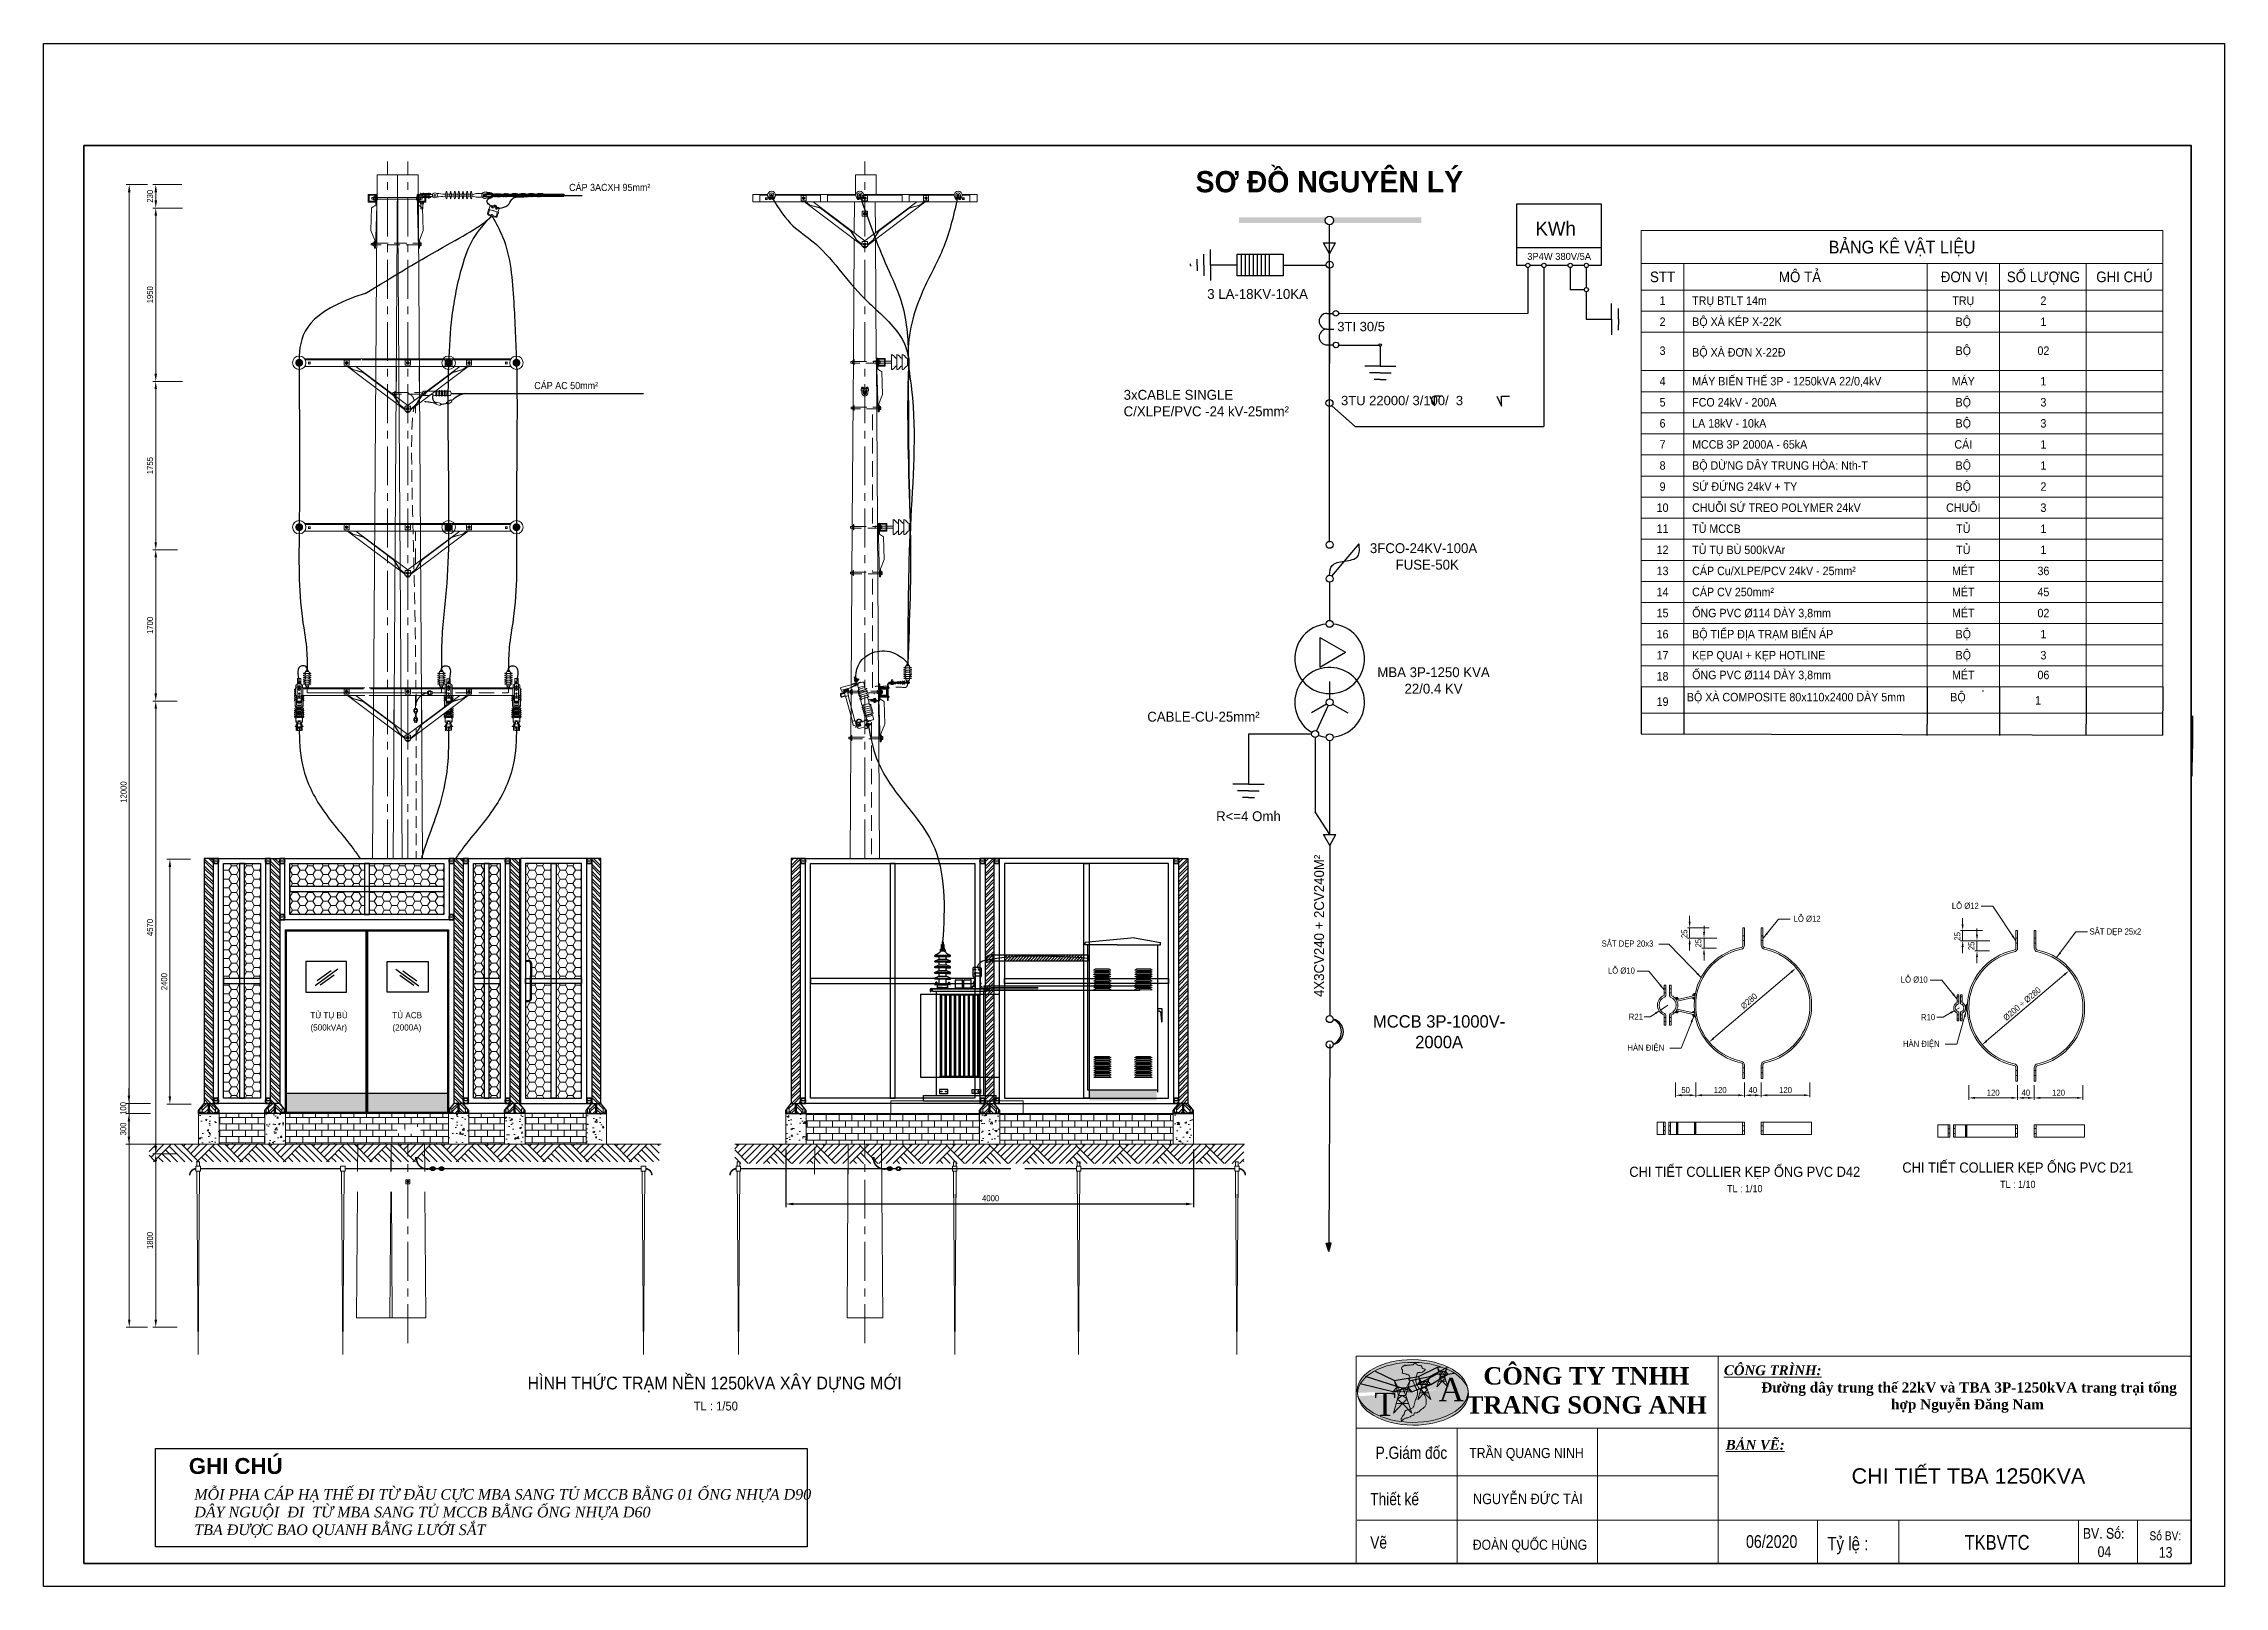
# Model space of a CAD drawing. Header units: millimetres. Extents: x 330554 to 656471, y 11007 to 130943.
# Drawn here: x 383912 to 405296, y 88667 to 103787 of the extents above; entities that cross this region are included whole.
import ezdxf
from ezdxf.enums import TextEntityAlignment as Align

# ---------------------------------------------------------------- set-up
doc = ezdxf.new("R2010")
doc.units = ezdxf.units.MM
doc.header["$LTSCALE"] = 6
doc.linetypes.add('CENTER', pattern=[50.8, 31.75, -6.35, 6.35, -6.35])
doc.linetypes.add('DASHED', pattern=[19.05, 12.7, -6.35])
for name, color, linetype, lineweight in [('Co ban', 3, 'Continuous', 13), ('DIM', 4, 'Continuous', 13), ('Duong day', 5, 'Continuous', 30), ('Duongcoban', 4, 'Continuous', 30), ('Hatch', 250, 'Continuous', 13), ('Khung', 7, 'Continuous', 20), ('Khung ten', 7, 'Continuous', 20), ('Luoi B40', 3, 'Continuous', 13), ('Net 0.15', 140, 'Continuous', 15), ('Net 0.25', 1, 'Continuous', 25), ('Net dam', 1, 'Continuous', 18), ('net rat manh', 150, 'Continuous', 5), ('netlonkhungten', 32, 'Continuous', 35), ('Netnho', 21, 'Continuous', 15), ('Netvua', 3, 'Continuous', 20), ('tex tieu de', 11, 'Continuous', 13), ('Text', 7, 'Continuous', 13), ('Truc', 6, 'Continuous', 9)]:
    doc.layers.add(name, color=color, linetype=linetype, lineweight=lineweight)
for name, color, linetype in [('FRAME035', 2, 'Continuous'), ('FRAME050', 6, 'Continuous'), ('KHUNGTEN', 30, 'Continuous'), ('Nen', 7, 'Continuous'), ('Thep', 11, 'Continuous')]:
    doc.layers.add(name, color=color, linetype=linetype)
doc.styles.add('Chữ vừa Đ - KT', font='arial.ttf', dxfattribs={"height": 2.5})
doc.styles.add('ghi chu', font='arial.ttf', dxfattribs={"height": 80})
doc.styles.add('ISOCP', font='isocp.shx')
doc.styles.add('ktenBCKT_6o$0$VN', font='arial.ttf')
doc.styles.get("Standard").update_dxf_attribs({"font": 'VHELVCN.TTF', "height": 120})
doc.styles.add('tieu de', font='arialbd.ttf', dxfattribs={"height": 120})
doc.styles.add('VN', font='VHELVEN.TTF')
doc.styles.add('VNI-HELVE', font='VHELVEN.TTF', dxfattribs={"width": 0.9})
doc.styles.add('Vni-helvecondense', font='VHELVCN.TTF')
doc.styles.add('VNI-Time', font='VTIMESN.TTF', dxfattribs={"width": 0.9})
doc.dimstyles.new('D10', dxfattribs={"dimtxt": 15, "dimasz": 15, "dimexe": 5, "dimexo": 10, "dimgap": 5, "dimtad": 1, "dimtoh": 1, "dimdec": 0, "dimdsep": 46, "dimtxsty": 'VNI-HELVE', "dimcen": 250, "dimclrd": 256, "dimclre": 256, "dimclrt": 7, "dimadec": 0, "dimazin": 0, "dimtfac": 1, "dimtdec": 0, "dimtmove": 0, "dimatfit": 1, "dimfxl": 1, "dimtolj": 1, "dimtzin": 0, "dimlwd": -1, "dimlwe": -1, "dimarcsym": 0})
doc.dimstyles.new('D50', dxfattribs={"dimtxt": 60, "dimasz": 75, "dimexe": 30, "dimexo": 50, "dimgap": 25, "dimtad": 1, "dimdec": 0, "dimdsep": 46, "dimtxsty": 'VNI-HELVE', "dimcen": 0, "dimclrd": 256, "dimclre": 256, "dimclrt": 7, "dimadec": 0, "dimazin": 0, "dimtfac": 1, "dimtdec": 0, "dimtmove": 1, "dimatfit": 3, "dimfxl": 1, "dimtolj": 1, "dimtzin": 0, "dimlwd": -1, "dimlwe": -1, "dimarcsym": 0})
pattern_1 = [(135, (621161.497, 12763.656), (35.355339, 35.355339), []), (135, (621161.497, 12788.656), (35.355339, 35.355339), [])]
pattern_2 = [(135, (621361.497, 12763.656), (35.355339, 35.355339), []), (135, (621361.497, 12788.656), (35.355339, 35.355339), [])]
pattern_3 = [(45, (621161.497, 12763.656), (35.355339, -35.355339), []), (45, (621186.497, 12763.656), (35.355339, -35.355339), [])]
pattern_4 = [(45, (621361.497, 12763.656), (35.355339, -35.355339), []), (45, (621386.497, 12763.656), (35.355339, -35.355339), [])]
pattern_5 = [(135, (164828.003, 12763.656), (-35.355339, -35.355339), []), (135, (164803.003, 12763.656), (-35.355339, -35.355339), [])]
pattern_6 = [(45, (164828.003, 12763.656), (-35.355339, 35.355339), []), (45, (164828.003, 12788.656), (-35.355339, 35.355339), [])]

msp = doc.modelspace()

# ---------------------------------------------------------------- texts
at = {"insert": (396519.277, 102432.706), "char_height": 208.4474, "width": 3427.70955, "attachment_point": 5, "style": 'ISOCP'}
msp.add_mtext('{\\fVNI-Aptima|b1|i0|c0|p2;SÔ ÑOÀ NGUYEÂN LYÙ}', dxfattribs=at)
at = {"color": 7, "char_height": 91.22201, "attachment_point": 1, "style": 'ISOCP'}
for s, insert, width in [('{\\f.VnArialH|b0|i0|c0|p34;\\C30;3Ti 30/5}', (396596.72, 101060.07), 1147.01332), ('{\\f.VnArialH|b0|i0|c0|p34;\\C30;3tU 22000/ 3/100/  3}', (396633.573, 100334.872), 2296.79426)]:
    msp.add_mtext(s, dxfattribs=dict(at, insert=insert, width=width))
at = {"color": 1, "linetype": 'Continuous', "insert": (396916.825, 98890.658), "char_height": 96.95228, "width": 1488.95866, "attachment_point": 1, "style": 'ISOCP'}
msp.add_mtext('{\\fVNI-Aptima|b0|i0|c0|p2;\\C256;3FCO-24KV-100A\\P       FUSE-50K}', dxfattribs=at)
at = {"insert": (395725.8, 96214.612), "char_height": 96.95228, "attachment_point": 5}
msp.add_mtext('{\\fVNI-Aptima|b0|i0|c0|p2;R<=4 Omh\\Ftxt.shx|c0;\\H0.25x;}', dxfattribs=at)
at = {"color": 172, "insert": (396370.276, 94443.02), "char_height": 96.95228, "width": 1759.6726, "attachment_point": 1, "rotation": 90, "style": 'ISOCP'}
msp.add_mtext('{\\fVNI-Aptima|b0|i0|c0|p2;4X3CV240 + 2CV240M²}', dxfattribs=at)
at = {"color": 0, "insert": (397595.568, 94102.158), "char_height": 121.19035, "width": 3052.62023, "attachment_point": 5, "style": 'ISOCP'}
msp.add_mtext('{\\fVNI-Aptima|b0|i0|c0|p2;MCCB 3P-1000V-\\P2000A}', dxfattribs=at)
at = {"layer": 'FRAME050', "color": 7, "linetype": 'Continuous', "style": 'ISOCP'}
for s, insert, char_height, width, attachment_point in [('{\\fVNI-Aptima|b0|i0|c0|p2;KWh}', (398539.966, 102043.406), 136.83302, 3573.07953, 1), ('{\\fVNI-Aptima|b0|i0|c0|p2;\\H1.008x;3P4W 380V/5A}', (398772.522, 101701.368), 67.8666, 3573.07953, 5), ('{\\fVNI-Aptima|b0|i0|c0|p2;3 LA-18KV-10KA}', (395321.684, 101381.993), 96.95228, 1200.26869, 1), ('{\\fVNI-Aptima|b0|i0|c0|p2;3xCABLE SINGLE \\PC/XLPE/PVC -24 kV-25mm²}', (394502.091, 100393.573), 96.95228, 2113.12022, 1), ('{\\fVNI-Aptima|b0|i0|c0|p2;MBA 3P-1250 KVA\\P22/0.4 KV}', (397540.858, 97544.973), 96.95228, 3573.39425, 5), ('{\\fVNI-Aptima|b0|i0|c0|p2;CABLE-CU-25mm²}', (394733.757, 97239.118), 96.95228, 3573.39425, 1)]:
    msp.add_mtext(s, dxfattribs=dict(at, insert=insert, char_height=char_height, width=width, attachment_point=attachment_point))
at = {"layer": 'Khung ten', "color": 4, "insert": (402775.849, 90517.359), "char_height": 80.632711, "width": 4098.56347, "attachment_point": 5, "style": 'VN'}
msp.add_mtext(' {\\fTimes New Roman|b1|i0|c0|p18;\\H1.227x;Đường dây trung thế 22kV và TBA 3P-1250kVA trang trại tổng hợp Nguyễn Đăng Nam}', dxfattribs=at)
at = {"layer": 'Netnho', "style": 'Chữ vừa Đ - KT'}
msp.add_text('CHI TIẾT TBA 1250KVA', height=150.579, dxfattribs=at).set_placement((401640.143, 89673.88))
at = {"layer": 'tex tieu de'}
for s, insert, char_height, width, attachment_point, style in [('GHI CHÚ', (385795.748, 89845.897), 156, 904.35945, 5, 'tieu de'), ('{\\fTimes New Roman|b0|i1|c0|p18;MỖI PHA CÁP HẠ THẾ ĐI TỪ ĐẦU CỰC MBA SANG TỦ MCCB BẰNG 01 ỐNG NHỰA D90\\PDÂY NGUỘI  ĐI  TỪ MBA SANG TỦ MCCB BẰNG ỐNG NHỰA D60\\PTBA ĐƯỢC BAO QUANH BẰNG LƯỚI SẮT }', (385388.721, 89381.98), 104, 7647.89259, 4, 'ghi chu')]:
    msp.add_mtext(s, dxfattribs=dict(at, insert=insert, char_height=char_height, width=width, attachment_point=attachment_point, style=style))
at = {"layer": 'Text', "style": 'VNI-HELVE'}
for s, height, width, p in [('CAÙP 3ACXH 95mm²  ', 70, 0.9, (389487.605, 102378.038)), ('BAÛNG KEÂ VAÄT LIEÄU', 124.8, 0.9, (402135.325, 101792.99)), ('MOÂ TAÛ', 104, 0.9, (401134.007, 101501.317)), ('SOÁ LÖÔÏNG', 104, 0.9, (403521.15, 101501.317)), ('GHI CHUÙ', 104, 0.9, (404315.039, 101501.317)), ('STT', 104, 0.9, (399786.541, 101501.317)), ('ÑÔN VÒ', 104, 0.9, (402745.294, 101501.317)), ('1', 83.2, 0.9, (399786.541, 101268.078)), ('TRUÏ', 83.2, 0.9, (402735.463, 101268.078)), ('2', 83.2, 0.9, (403521.15, 101268.078)), ('2', 83.2, 0.9, (399786.541, 101061.483)), ('BOÄ', 83.2, 0.9, (402735.463, 101061.483)), ('1', 83.2, 0.9, (403521.15, 101061.483)), ('3', 83.2, 0.9, (399786.541, 100777.932)), ('BOÄ', 83.2, 0.9, (402735.463, 100777.932)), ('02', 83.2, 0.9, (403521.15, 100777.932)), ('4', 83.2, 0.9, (399786.541, 100478.815)), ('MAÙY', 83.2, 0.9, (402735.463, 100478.815)), ('1', 83.2, 0.9, (403521.15, 100478.815)), ('CAÙP AC 50mm² ', 70, 0.9, (389047.996, 100435.932)), ('5', 83.2, 0.9, (399786.541, 100272.219)), ('BOÄ', 83.2, 0.9, (402735.463, 100272.219)), ('3', 83.2, 0.9, (403521.15, 100272.219)), ('6', 83.2, 0.9, (399786.541, 100065.624)), ('BOÄ', 83.2, 0.9, (402735.463, 100065.624)), ('3', 83.2, 0.9, (403521.15, 100065.624)), ('7', 83.2, 0.9, (399786.541, 99859.028)), ('CAÙI', 83.2, 0.9, (402735.463, 99859.028)), ('1', 83.2, 0.9, (403521.15, 99859.028)), ('8', 83.2, 0.9, (399786.541, 99652.432)), ('BOÄ', 83.2, 0.9, (402735.463, 99652.432)), ('1', 83.2, 0.9, (403521.15, 99652.432)), ('9', 83.2, 0.9, (399786.541, 99445.837)), ('BOÄ', 83.2, 0.9, (402735.463, 99445.837)), ('2', 83.2, 0.9, (403521.15, 99445.837)), ('10', 83.2, 0.9, (399786.541, 99239.241)), ('CHUOÃI', 83.2, 0.9, (402735.463, 99239.241)), ('3', 83.2, 0.9, (403521.15, 99239.241)), ('11', 83.2, 0.9, (399786.541, 99032.646)), ('TUÛ', 83.2, 0.9, (402735.463, 99032.646)), ('1', 83.2, 0.9, (403521.15, 99032.646)), ('12', 83.2, 0.9, (399786.541, 98826.05)), ('TUÛ', 83.2, 0.9, (402735.463, 98826.05)), ('1', 83.2, 0.9, (403521.15, 98826.05)), ('13', 83.2, 0.9, (399786.541, 98619.454)), ('MEÙT', 83.2, 0.9, (402735.463, 98619.454)), ('36', 83.2, 0.9, (403521.15, 98619.454)), ('14', 83.2, 0.9, (399786.541, 98412.859)), ('MEÙT', 83.2, 0.9, (402735.463, 98412.859)), ('45', 83.2, 0.9, (403521.15, 98412.859)), ('15', 83.2, 0.9, (399786.541, 98206.263)), ('MEÙT', 83.2, 0.9, (402735.463, 98206.263)), ('02', 83.2, 0.9, (403521.15, 98206.263)), ('16', 83.2, 0.9, (399786.541, 97999.668)), ('BOÄ', 83.2, 0.9, (402735.463, 97999.668)), ('1', 83.2, 0.9, (403521.15, 97999.668)), ('17', 83.2, 0.9, (399786.541, 97793.072)), ('BOÄ', 83.2, 0.9, (402735.463, 97793.072)), ('3', 83.2, 0.9, (403521.15, 97793.072)), ('18', 83.2, 0.9, (399786.541, 97586.476)), ('MEÙT', 83.2, 0.9, (402735.463, 97599.832)), ('06', 83.2, 0.9, (403521.15, 97599.832)), ('19', 83.2, 0.9, (399786.541, 97337.87)), ('BOÄ', 83.2, 0.9, (402683.297, 97382.335)), ('1', 83.2, 0.9, (403468.984, 97351.135)), ('TUÛ TUÏ BUØ', 60, 0.95, (386710.349, 94264.994)), ('TUÛ ACB', 60, 0.95, (387476.608, 94264.994)), ('(500kVAr)', 60, 0.95, (386707.756, 94144.837)), ('(2000A)', 60, 0.95, (387474.015, 94144.837))]:
    msp.add_text(s, height=height, dxfattribs=dict(at, width=width)).set_placement(p, align=Align.MIDDLE_CENTER)
at = {"layer": 'Text', "style": 'VNI-HELVE', "width": 0.9}
for s, p in [('TRUÏ BTLT 14m', (400076.988, 101268.078)), ('BOÄ XAØ KEÙP X-22K', (400076.988, 101061.483)), ('BOÄ XAØ ÑÔN X-22Ñ', (400076.988, 100761.296)), ('MAÙY BIEÁN THEÁ 3P - 1250kVA 22/0,4kV', (400076.988, 100478.815)), ('FCO 24kV - 200A', (400076.988, 100272.219)), ('LA 18kV - 10kA', (400076.988, 100065.624)), ('MCCB 3P 2000A - 65kA', (400076.988, 99859.028)), ('BOÄ DÖØNG DAÂY TRUNG HOØA: Nth-T', (400076.988, 99652.432)), ('SÖÙ ÑÖÙNG 24kV + TY', (400076.988, 99445.837)), ('CHUOÃI SÖÙ TREO POLYMER 24kV', (400076.988, 99239.241)), ('TUÛ MCCB', (400076.988, 99032.646)), ('TUÛ TUÏ BUØ 500kVAr', (400076.988, 98826.05)), ('CAÙP Cu/XLPE/PCV 24kV - 25mm²', (400076.988, 98619.454)), ('CAÙP CV 250mm²', (400076.988, 98412.859)), ('OÁNG PVC Þ114 DAØY 3,8mm', (400076.988, 98206.263)), ('BOÄ TIEÁP ÑÒA TRAÏM BIEÁN AÙP', (400076.988, 97999.668)), ('KEÏP QUAI + KEÏP HOTLINE', (400076.988, 97793.072)), ('OÁNG PVC Þ114 DAØY 3,8mm', (400076.988, 97599.832)), ('BOÄ XAØ COMPOSITE 80x110x2400 DAØY 5mm', (400024.822, 97382.335))]:
    msp.add_text(s, height=83.2, dxfattribs=at).set_placement(p, align=Align.MIDDLE_LEFT)
at = {"layer": 'Text', "width": 0.9}
for s, height, style, p in [('HÌNH THÖÙC TRAÏM NEÀN 1250kVA XAÂY DÖÏNG MÔÙI', 125, 'VNI-HELVE', (390491.03, 90597.113)), ('TL : 1/50', 87.5, 'VNI-HELVE', (390502.692, 90390.999)), ('TRAÀN QUANG NINH', 99.23, 'VNI-Time', (398452.302, 89924.339)), ('NGUYEÃN ÑÖÙC TAØI', 102.93939, 'VNI-Time', (398466.123, 89473.07)), ('ÑOAØN QUOÁC HUØNG', 99.23, 'VNI-Time', (398486.42, 89025.686))]:
    msp.add_text(s, height=height, dxfattribs=dict(at, style=style)).set_placement(p, align=Align.CENTER)
at = {"layer": 'Text', "style": 'Vni-helvecondense'}
for s, height, p in [('BV. Soá: ', 104.9961, (403907.764, 89133.739)), (' Soá BV: ', 87.4967, (404533.369, 89118.943))]:
    msp.add_text(s, height=height, dxfattribs=at).set_placement(p)
for s, p in [('04', (404119.408, 88954.559)), ('13', (404719.599, 88948.085))]:
    msp.add_text(s, height=104.9961, dxfattribs=at).set_placement(p, align=Align.CENTER)
at = {"layer": 'Text'}
for s, insert, char_height, width, attachment_point, style in [('{\\fTimes New Roman|b1|i0|c0|p18;CÔNG TY TNHH\\PTRANG SONG ANH}', (399039.749, 90815.532), 170.69331, 2995.66765, 2, 'VN'), ('{\\fTimes New Roman|b1|i1|c0|p18;\\LCÔNG TRÌNH: }', (400866.909, 90784.25), 96.25096, 4201.38462, 5, 'ktenBCKT_6o$0$VN'), ('{\\fArial|b0|i0|c0|p34;\\W0.8;P.\\fArial|b0|i0|c238|p34;G\\fArial|b0|i0|c0|p34;iám\\fArial|b0|i0|c238|p34; đ\\fArial|b0|i0|c0|p34;ốc}', (396972.476, 89975.81), 120.313697, 1342.47309, 4, 'VN'), ('{\\fTimes New Roman|b1|i1|c0|p18;\\LBẢN VẼ: }', (400694.976, 90053.618), 96.25096, 4201.38462, 5, 'ktenBCKT_6o$0$VN'), ('{\\fArial|b0|i0|c238|p34;\\W0.8;Thi\\fArial|b0|i0|c0|p34;ết kế }', (396920.049, 89521.537), 120.3137, 1342.47309, 4, 'VN'), ('{\\W0.8; 06\\fArial|b0|i0|c238|p34;/20\\fArial|b0|i0|c0|p34;20}', (400565.567, 89105.497), 124.81124, 800.7853, 4, 'VN'), ('{\\W0.8;TKBVTC}', (402748.58, 89097.275), 144.37644, 1342.47309, 4, 'VN'), ('{\\fArial|b0|i0|c0|p34;\\W0.8;Vẽ}', (396920.049, 89096.805), 120.3137, 1342.47309, 4, 'VN'), ('{\\fArial|b0|i0|c238|p34;\\W0.8;T\\fArial|b0|i0|c0|p34;ỷ lệ : }', (401401.924, 89066.314), 132.34507, 1476.7204, 4, 'VN')]:
    msp.add_mtext(s, dxfattribs=dict(at, insert=insert, char_height=char_height, width=width, attachment_point=attachment_point, style=style))

# ---------------------------------------------------------------- blocks, each defined once
blk = doc.blocks.new('*D642')
at = {"layer": 'Defpoints', "color": 0, "transparency": 16777216}
for p in [(385273, 102176), (385011, 100476), (385324, 100476)]:
    blk.add_point(p, dxfattribs=at)
at = {"layer": 'DIM', "transparency": 16777216}
for p, q in [((385223, 102176), (384981, 102176)), ((385011, 102101), (385011, 100551)), ((385274, 100476), (384981, 100476))]:
    blk.add_line(p, q, dxfattribs=at)
for points in [[(384999, 102101), (385024, 102101), (385011, 102176)], [(384999, 100551), (385024, 100551), (385011, 100476)]]:
    blk.add_solid(points, dxfattribs=at)
at = {"layer": 'DIM', "color": 7, "transparency": 16777216, "insert": (384955, 101326), "char_height": 60, "attachment_point": 5, "rotation": 90, "style": 'VNI-HELVE'}
blk.add_mtext('\\A1;1950', dxfattribs=at)
blk = doc.blocks.new('*D643')
at = {"layer": 'Defpoints', "color": 0, "transparency": 16777216}
for p in [(385011, 100476), (385324, 100476), (385274, 98826)]:
    blk.add_point(p, dxfattribs=at)
at = {"layer": 'DIM', "transparency": 16777216}
for p, q in [((385274, 100476), (384981, 100476)), ((385011, 98901), (385011, 100401)), ((385224, 98826), (384981, 98826))]:
    blk.add_line(p, q, dxfattribs=at)
for points in [[(384999, 100401), (385024, 100401), (385011, 100476)], [(384999, 98901), (385024, 98901), (385011, 98826)]]:
    blk.add_solid(points, dxfattribs=at)
at = {"layer": 'DIM', "color": 7, "transparency": 16777216, "insert": (384955, 99651), "char_height": 60, "attachment_point": 5, "rotation": 90, "style": 'VNI-HELVE'}
blk.add_mtext('\\A1;1755', dxfattribs=at)
blk = doc.blocks.new('*D644')
at = {"layer": 'Defpoints', "color": 0, "transparency": 16777216}
for p in [(385011, 102406), (385316, 102406), (385323, 102176)]:
    blk.add_point(p, dxfattribs=at)
at = {"layer": 'DIM', "transparency": 16777216}
for p, q in [((385266, 102406), (384981, 102406)), ((385011, 102251), (385011, 102331)), ((385273, 102176), (384981, 102176))]:
    blk.add_line(p, q, dxfattribs=at)
for points in [[(384999, 102331), (385024, 102331), (385011, 102406)], [(384999, 102251), (385024, 102251), (385011, 102176)]]:
    blk.add_solid(points, dxfattribs=at)
at = {"layer": 'DIM', "color": 7, "transparency": 16777216, "insert": (384955, 102291), "char_height": 60, "attachment_point": 5, "rotation": 90, "style": 'VNI-HELVE'}
blk.add_mtext('\\A1;230', dxfattribs=at)
blk = doc.blocks.new('*D645')
at = {"layer": 'Defpoints', "color": 0, "transparency": 16777216}
for p in [(385011, 98826), (385274, 98826), (385272, 97343)]:
    blk.add_point(p, dxfattribs=at)
at = {"layer": 'DIM', "transparency": 16777216}
for p, q in [((385224, 98826), (384981, 98826)), ((385011, 97418), (385011, 98751)), ((385222, 97343), (384981, 97343))]:
    blk.add_line(p, q, dxfattribs=at)
for points in [[(384999, 98751), (385024, 98751), (385011, 98826)], [(384999, 97418), (385024, 97418), (385011, 97343)]]:
    blk.add_solid(points, dxfattribs=at)
at = {"layer": 'DIM', "color": 7, "transparency": 16777216, "insert": (384955, 98085), "char_height": 60, "attachment_point": 5, "rotation": 90, "style": 'VNI-HELVE'}
blk.add_mtext('\\A1;1700', dxfattribs=at)
blk = doc.blocks.new('*D646')
at = {"layer": 'Defpoints', "color": 0, "transparency": 16777216}
for p in [(385272, 97343), (385011, 92907), (385264, 92907)]:
    blk.add_point(p, dxfattribs=at)
at = {"layer": 'DIM', "transparency": 16777216}
for p, q in [((385222, 97343), (384981, 97343)), ((385011, 97268), (385011, 92982)), ((385214, 92907), (384981, 92907))]:
    blk.add_line(p, q, dxfattribs=at)
for points in [[(384999, 97268), (385024, 97268), (385011, 97343)], [(384999, 92982), (385024, 92982), (385011, 92907)]]:
    blk.add_solid(points, dxfattribs=at)
at = {"layer": 'DIM', "color": 7, "transparency": 16777216, "insert": (384955, 95125), "char_height": 60, "attachment_point": 5, "rotation": 90, "style": 'VNI-HELVE'}
blk.add_mtext('\\A1;4570', dxfattribs=at)
blk = doc.blocks.new('*D647')
at = {"layer": 'Defpoints', "color": 0, "transparency": 16777216}
for p in [(385276, 92907), (385011, 91207), (385270, 91207)]:
    blk.add_point(p, dxfattribs=at)
at = {"layer": 'DIM', "transparency": 16777216}
for p, q in [((385226, 92907), (384981, 92907)), ((385011, 92832), (385011, 91282)), ((385220, 91207), (384981, 91207))]:
    blk.add_line(p, q, dxfattribs=at)
for points in [[(384999, 92832), (385024, 92832), (385011, 92907)], [(384999, 91282), (385024, 91282), (385011, 91207)]]:
    blk.add_solid(points, dxfattribs=at)
at = {"layer": 'DIM', "color": 7, "transparency": 16777216, "insert": (384955, 92057), "char_height": 60, "attachment_point": 5, "rotation": 90, "style": 'VNI-HELVE'}
blk.add_mtext('\\A1;1800', dxfattribs=at)
blk = doc.blocks.new('*D648')
at = {"layer": 'Defpoints', "color": 0, "transparency": 16777216}
for p in [(384751, 102406), (384981, 102406), (384981, 91207)]:
    blk.add_point(p, dxfattribs=at)
at = {"layer": 'DIM', "transparency": 16777216}
for p, q in [((384931, 102406), (384721, 102406)), ((384751, 91282), (384751, 102331)), ((384931, 91207), (384721, 91207))]:
    blk.add_line(p, q, dxfattribs=at)
for points in [[(384739, 102331), (384764, 102331), (384751, 102406)], [(384739, 91282), (384764, 91282), (384751, 91207)]]:
    blk.add_solid(points, dxfattribs=at)
at = {"layer": 'DIM', "color": 7, "transparency": 16777216, "insert": (384696, 96452), "char_height": 60, "attachment_point": 5, "rotation": 90, "style": 'VNI-HELVE'}
blk.add_mtext('\\A1;12000', dxfattribs=at)
blk = doc.blocks.new('SU DO THANG 22KV')
for points in [[(-37, 219, -0.214967), (-48, 199, 0.069473), (-65, 185, 0.243406), (-73, 166), (74, 166, 0.243406), (66, 185, 0.069473), (48, 199, -0.214967), (37, 219, 0.214967)], [(-37, 219, -0.214967), (-48, 199, 0.069473), (-65, 185, 0.243406), (-73, 166), (74, 166, 0.243406), (66, 185, 0.069473), (48, 199, -0.214967), (37, 219, 0.214967)], [(-37, 166, -0.214967), (-48, 147, 0.069473), (-65, 132, 0.243406), (-73, 114), (74, 114, 0.243406), (66, 132, 0.069473), (48, 147, -0.214967), (37, 166, 0.214967)], [(-37, 114, -0.214967), (-48, 94, 0.069473), (-65, 79, 0.243406), (-73, 61), (74, 61, 0.243406), (66, 79, 0.069473), (48, 94, -0.214967), (37, 114, 0.214967)]]:
    blk.add_lwpolyline(points, format="xyb")
blk.add_lwpolyline([(-21, 234), (-37, 234), (-37, 219), (37, 219), (37, 234), (17, 234, 0.006816), (-21, 234, 0.643284)], format="xyb", close=True)
blk.add_lwpolyline([(-10, 61), (-10, -115), (10, -115), (10, 61)])
at = {"const_width": 18}
blk.add_lwpolyline([(-24, -84), (24, -84)], dxfattribs=at)
blk = doc.blocks.new('*D649')
at = {"layer": 'Defpoints', "color": 0, "transparency": 16777216}
for p in [(385009, 93300), (384748, 93000), (385001, 93000)]:
    blk.add_point(p, dxfattribs=at)
at = {"layer": 'DIM', "transparency": 16777216}
for p, q in [((384959, 93300), (384718, 93300)), ((384748, 93225), (384748, 93075)), ((384951, 93000), (384718, 93000))]:
    blk.add_line(p, q, dxfattribs=at)
for points in [[(384736, 93225), (384761, 93225), (384748, 93300)], [(384736, 93075), (384761, 93075), (384748, 93000)]]:
    blk.add_solid(points, dxfattribs=at)
at = {"layer": 'DIM', "color": 7, "transparency": 16777216, "insert": (384692, 93150), "char_height": 60, "attachment_point": 5, "rotation": 90, "style": 'VNI-HELVE'}
blk.add_mtext('\\A1;300', dxfattribs=at)
blk = doc.blocks.new('*D650')
at = {"layer": 'Defpoints', "color": 0, "transparency": 16777216}
for p in [(384748, 93300), (385001, 93300), (385009, 93401)]:
    blk.add_point(p, dxfattribs=at)
at = {"layer": 'DIM', "transparency": 16777216}
for p, q in [((384748, 93476), (384748, 93551)), ((384959, 93401), (384718, 93401)), ((384951, 93300), (384718, 93300)), ((384748, 93401), (384748, 93300)), ((384748, 93225), (384748, 93150))]:
    blk.add_line(p, q, dxfattribs=at)
for points in [[(384736, 93476), (384761, 93476), (384748, 93401)], [(384736, 93225), (384761, 93225), (384748, 93300)]]:
    blk.add_solid(points, dxfattribs=at)
at = {"layer": 'DIM', "color": 7, "transparency": 16777216, "insert": (384692, 93351), "char_height": 60, "attachment_point": 5, "rotation": 90, "style": 'VNI-HELVE'}
blk.add_mtext('\\A1;100', dxfattribs=at)
blk = doc.blocks.new('*D651')
at = {"layer": 'Defpoints', "color": 0, "transparency": 16777216}
for p in [(385150, 95794), (385402, 95794), (385410, 93394)]:
    blk.add_point(p, dxfattribs=at)
at = {"layer": 'DIM', "transparency": 16777216}
for p, q in [((385352, 95794), (385120, 95794)), ((385150, 93469), (385150, 95719)), ((385360, 93394), (385120, 93394))]:
    blk.add_line(p, q, dxfattribs=at)
for points in [[(385137, 95719), (385162, 95719), (385150, 95794)], [(385137, 93469), (385162, 93469), (385150, 93394)]]:
    blk.add_solid(points, dxfattribs=at)
at = {"layer": 'DIM', "color": 7, "transparency": 16777216, "insert": (385094, 94594), "char_height": 60, "attachment_point": 5, "rotation": 90, "style": 'VNI-HELVE'}
blk.add_mtext('\\A1;2400', dxfattribs=at)
blk = doc.blocks.new('bulong')
for points in [[(0, 0), (184, 0), (184, 51), (0, 51)], [(51, 0), (133, 0), (133, 182), (51, 182)]]:
    blk.add_lwpolyline(points, close=True)
blk = doc.blocks.new('A$C13674088')
at = {"color": 160}
for p, q in [((0, 2.67), (0, 0.15)), ((0.81, 2.67), (0, 2.67)), ((0.31, 2.08), (0.07, 0.15))]:
    blk.add_line(p, q, dxfattribs=at)
for centre, radius, start, end in [((0.16, 0.14), 0.159, 176.3365, 239.2346), ((0.23, 0.08), 0.174, 159.0371, 209.1461), ((0.78, 1.6), 0.669, 86.9296, 134.1545)]:
    blk.add_arc(centre, radius, start, end, dxfattribs=at)
blk = doc.blocks.new('MASS')
for p, q in [((15, 20), (25, 20)), ((20, 15), (20, 25)), ((55, 20), (65, 20)), ((60, 15), (60, 25))]:
    blk.add_line(p, q)
blk.add_lwpolyline([(0, 0), (0, 40), (80, 40), (80, 0)], close=True)
for centre in [(20, 20), (60, 20)]:
    blk.add_circle(centre, 3.75)
for centre, start, end in [((20, 20), 19.6908, 304.9592), ((60, 20), 26.9924, 306.3491)]:
    blk.add_arc(centre, 5, start, end)
blk = doc.blocks.new('BOULON')
blk.add_lwpolyline([(3, -25), (0, -25), (0, 25), (3, 25)], close=True)
blk.add_lwpolyline([(15, 14, -0.288675), (15, 7, -0.19957), (15, -7, -0.288675), (15, -14), (4, -14, -0.288675), (4, -7, -0.174561), (4, 7, -0.288675), (4, 14)], format="xyb", close=True)
for points in [[(4, 7), (15, 7)], [(16, 10), (16, -10)], [(4, -7), (15, -7)]]:
    blk.add_lwpolyline(points)
blk = doc.blocks.new('BOULON 1')
for points in [[(-16, -8), (-31, -8), (-32, -6), (-32, 6), (-31, 8), (-16, 8)], [(-16, 10), (-16, -10)], [(-4, 7), (-15, 7)], [(-4, -7), (-15, -7)]]:
    blk.add_lwpolyline(points)
blk.add_lwpolyline([(-15, 14, 0.288675), (-15, 7, 0.19957), (-15, -7, 0.288675), (-15, -14), (-4, -14, 0.288675), (-4, -7, 0.174561), (-4, 7, 0.288675), (-4, 14)], format="xyb", close=True)
blk.add_lwpolyline([(-3, -25), (0, -25), (0, 25), (-3, 25)], close=True)
blk = doc.blocks.new('BOULON 2')
for points in [[(-16, -8), (-31, -8), (-32, -6), (-32, 6), (-31, 8), (-16, 8)], [(-16, 10), (-16, -10)], [(-4, 7), (-15, 7)], [(12, 7), (23, 7)], [(24, 10), (24, -10)], [(-4, -7), (-15, -7)], [(12, -7), (23, -7)]]:
    blk.add_lwpolyline(points)
for points in [[(-15, 14, 0.288675), (-15, 7, 0.19957), (-15, -7, 0.288675), (-15, -14), (-4, -14, 0.288675), (-4, -7, 0.174561), (-4, 7, 0.288675), (-4, 14)], [(23, 14, -0.288675), (23, 7, -0.19957), (23, -7, -0.288675), (23, -14), (12, -14, -0.288675), (12, -7, -0.174561), (12, 7, -0.288675), (12, 14)]]:
    blk.add_lwpolyline(points, format="xyb", close=True)
for points in [[(-3, -25), (0, -25), (0, 25), (-3, 25)], [(8, -25), (11, -25), (11, 25), (8, 25)]]:
    blk.add_lwpolyline(points, close=True)
blk = doc.blocks.new('Kep quai')
for points in [[(14, 4, 0.333802), (0, 15, 0.333802), (-14, 4, -0.333802), (-19, 0), (-38, 0, 0.414214), (-41, -3), (-41, -7), (-45, -15, 0.115705), (-46, -17), (-46, -37, -0.125647), (-46, -39), (-51, -47, 0.125647), (-51, -49), (-51, -60), (-39, -60), (-39, -51, -0.414214), (-33, -45), (-2, -45), (0, -42), (2, -45), (33, -45, -0.414214), (39, -51), (39, -60), (51, -60), (51, -49, 0.125647), (51, -47), (46, -39, -0.125647), (46, -37), (46, -17, 0.115705), (45, -15), (41, -7), (41, -3, 0.414214), (39, 0), (19, 0, -0.333802), (14, 4)], [(-49, -60), (-49, -85, 0.397574), (-35, -99), (-7, -99)], [(-41, -60), (-41, -84, 0.454633), (-34, -91), (-7, -91)], [(49, -60), (49, -85, -0.397574), (35, -99), (7, -99)], [(41, -60), (41, -84, -0.454633), (34, -91), (7, -91)]]:
    blk.add_lwpolyline(points, format="xyb")
for points in [[(-26, -7), (-41, -7)], [(16, -7), (-16, -7)], [(26, -7), (41, -7)]]:
    blk.add_lwpolyline(points)
for points in [[(-27, -15), (-24, -9), (-18, -9), (-15, -15), (-18, -20), (-24, -20)], [(27, -15), (24, -9), (18, -9), (15, -15), (18, -20), (24, -20)]]:
    blk.add_lwpolyline(points, close=True)
blk.add_lwpolyline([(-3, -106), (3, -106, 0.414214), (7, -103), (7, -88, 0.414214), (3, -84), (-3, -84, 0.414214), (-7, -88), (-7, -103, 0.414214)], format="xyb", close=True)
for centre, radius in [((0, 0), 6.31), ((-21, -15), 8.91), ((-21, -15), 4.84), ((-21, -15), 3.5), ((21, -15), 8.91), ((21, -15), 4.84), ((21, -15), 3.5)]:
    blk.add_circle(centre, radius)
blk = doc.blocks.new('FCO')
at = {"layer": 'Netvua'}
for p, q in [((-14, 0), (-14, -8)), ((33, 0), (-14, 0)), ((12, 2), (-12, 2)), ((-12, 2), (-12, 0)), ((-12, 0), (12, 0)), ((-10, 9), (-10, 2)), ((-10, 2), (10, 2)), ((-8, 10), (8, 10)), ((6, 2), (-6, 2)), ((-5, 9), (-5, 2)), ((5, 9), (5, 2)), ((10, 9), (10, 2)), ((12, 0), (12, 2)), ((54, -37), (68, 13)), ((58, 26), (143, 3)), ((76, 37), (61, 33)), ((63, 45), (148, 23)), ((82, 56), (67, 52)), ((69, 65), (153, 42)), ((87, 75), (72, 72)), ((74, 84), (158, 61)), ((92, 95), (77, 91)), ((79, 103), (163, 81)), ((97, 114), (82, 110)), ((98, 119), (155, 104)), ((106, 164), (99, 138)), ((102, 133), (158, 118)), ((118, 171), (160, 160)), ((127, 2), (135, -2)), ((132, 22), (143, 11)), ((137, 41), (149, 30)), ((142, 170), (170, 163)), ((143, 60), (154, 50)), ((148, 80), (159, 69)), ((153, 99), (164, 88)), ((156, 202), (154, 194)), ((155, 193), (154, 194)), ((157, 203), (156, 202)), ((165, 202), (162, 190)), ((168, 186), (162, 187)), ((169, 190), (163, 191)), ((166, 131), (163, 121)), ((166, 147), (164, 148)), ((171, 198), (166, 200)), ((172, 202), (167, 204)), ((173, 200), (169, 188)), ((191, 145), (181, 148)), ((182, 145), (181, 140)), ((182, 152), (183, 158)), ((227, 119), (182, 152)), ((182, 139), (192, 137)), ((332, 118), (183, 158)), ((183, 139), (183, 138)), ((183, 139), (183, 138)), ((183, 138), (184, 137)), ((184, 145), (194, 142)), ((185, 144), (184, 140)), ((184, 137), (190, 135)), ((186, 162), (185, 157)), ((185, 157), (199, 154)), ((186, 149), (185, 147)), ((186, 149), (185, 147)), ((188, 162), (198, 159)), ((190, 161), (188, 156)), ((196, 154), (188, 156)), ((194, 197), (189, 180)), ((195, 178), (189, 180)), ((196, 183), (190, 184)), ((191, 136), (190, 135)), ((192, 142), (191, 138)), ((191, 136), (191, 137)), ((198, 191), (193, 193)), ((200, 195), (194, 197)), ((195, 141), (194, 137)), ((196, 159), (195, 154)), ((200, 193), (196, 180)), ((200, 158), (199, 154)), ((200, 139), (199, 136)), ((200, 135), (209, 132)), ((201, 134), (201, 133)), ((201, 134), (201, 133)), ((201, 133), (202, 132)), ((203, 137), (202, 135)), ((202, 132), (208, 130)), ((205, 157), (203, 152)), ((203, 152), (217, 149)), ((206, 157), (216, 154)), ((214, 149), (206, 152)), ((208, 156), (207, 151)), ((209, 131), (208, 130)), ((209, 131), (209, 132)), ((215, 154), (213, 150)), ((218, 153), (217, 149)), ((323, 93), (227, 119)), ((295, 70), (260, 79)), ((267, 108), (272, 98)), ((269, 86), (298, 78)), ((272, 98), (302, 90)), ((312, 96), (302, 90)), ((303, 78), (321, 81)), ((322, 72), (304, 69)), ((321, 81), (322, 72)), ((-14, -8), (30, -8)), ((12, -14), (-12, -14)), ((-12, -14), (-12, -16)), ((-12, -16), (12, -16)), ((-10, -17), (-10, -25)), ((-8, -16), (8, -16)), ((-8, -25), (8, -25)), ((-6, -25), (-6, -27)), ((-6, -27), (-5, -28)), ((-5, -17), (-5, -25)), ((-5, -28), (5, -28)), ((5, -17), (5, -25)), ((6, -27), (5, -28)), ((6, -27), (6, -25)), ((10, -17), (10, -25)), ((12, -16), (12, -14)), ((12, -186), (19, -159)), ((15, -134), (100, -156)), ((34, -123), (19, -127)), ((19, -197), (61, -209)), ((21, -115), (105, -137)), ((39, -104), (24, -107)), ((25, -156), (80, -171)), ((26, -95), (110, -118)), ((28, -142), (85, -157)), ((29, -14), (29, -8)), ((44, -84), (29, -88)), ((31, -76), (115, -99)), ((49, -65), (34, -69)), ((36, -57), (120, -79)), ((54, -46), (39, -49)), ((41, -209), (68, -216)), ((54, -37), (123, -55)), ((73, -201), (70, -200)), ((81, -203), (76, -220)), ((81, -187), (84, -177)), ((81, -203), (114, -212)), ((84, -197), (82, -203)), ((82, -203), (99, -208)), ((86, -197), (99, -201)), ((88, -198), (86, -204)), ((89, -138), (101, -149)), ((95, -119), (106, -129)), ((96, -201), (95, -206)), ((101, -202), (99, -208)), ((100, -99), (111, -110)), ((105, -80), (116, -91)), ((110, -61), (121, -71)), ((112, -56), (120, -56)), ((114, -212), (113, -216)), ((137, -7), (125, -53)), ((192, -205), (190, -212)), ((192, -205), (221, -213)), ((209, -256), (221, -213)), ((40, -236), (38, -244)), ((39, -245), (38, -244)), ((42, -235), (40, -236)), ((50, -236), (46, -249)), ((52, -252), (46, -251)), ((53, -248), (48, -247)), ((56, -240), (50, -238)), ((57, -236), (51, -234)), ((57, -238), (53, -251)), ((59, -261), (54, -260)), ((64, -235), (58, -258)), ((58, -258), (59, -258)), ((59, -258), (59, -261)), ((62, -231), (66, -232)), ((66, -235), (64, -235)), ((66, -232), (66, -235)), ((78, -241), (73, -258)), ((79, -260), (73, -258)), ((80, -255), (75, -254)), ((96, -260), (77, -228)), ((83, -247), (77, -246)), ((84, -243), (78, -241)), ((84, -245), (81, -258)), ((88, -281), (87, -285)), ((108, -270), (153, -282)), ((113, -216), (135, -222)), ((124, -216), (139, -220)), ((135, -216), (144, -218)), ((135, -222), (143, -219)), ((136, -252), (142, -229)), ((142, -238), (139, -241)), ((142, -236), (140, -235)), ((140, -258), (155, -262)), ((142, -236), (142, -236)), ((142, -238), (143, -238)), ((143, -228), (144, -254)), ((145, -226), (146, -249)), ((153, -236), (145, -236)), ((145, -238), (153, -238)), ((153, -238), (153, -236)), ((155, -245), (155, -247)), ((159, -242), (163, -244)), ((159, -260), (160, -255)), ((163, -226), (179, -231)), ((166, -224), (171, -226)), ((167, -274), (172, -258)), ((173, -239), (170, -249)), ((171, -251), (175, -253)), ((182, -242), (173, -239)), ((175, -253), (177, -247)), ((177, -247), (209, -256)), ((186, -228), (182, -242))]:
    blk.add_line(p, q, dxfattribs=at)
for points in [[(182, 155), (201, 222), (197, 223), (179, 156)], [(64, -2), (50, 2)], [(155, 193), (162, 191)], [(165, 201), (157, 203)], [(177, 191), (173, 178), (167, 179), (175, 209), (181, 207), (177, 194)], [(184, 206), (183, 203), (187, 201), (181, 178), (177, 180), (176, 176), (184, 174), (191, 204), (184, 206)], [(176, 187), (183, 186)], [(186, 195), (178, 197)], [(191, 145), (182, 148), (181, 146), (196, 142)], [(260, 40), (194, -206), (219, -212), (285, 33)], [(254, 90), (260, 110)], [(268, 108), (264, 94)], [(275, 75), (275, 74), (268, 76), (268, 77)], [(270, 85), (271, 88), (278, 86), (277, 83)], [(289, 71), (289, 70), (296, 68), (296, 69)], [(298, 78), (299, 81), (292, 82), (291, 80)], [(329, 97), (334, 114)], [(43, -13), (60, -17)], [(39, -245), (47, -247)], [(49, -237), (42, -235)], [(68, -232), (67, -236), (71, -237), (65, -260), (61, -259), (60, -262), (68, -264), (76, -234), (68, -232)], [(60, -251), (67, -253)], [(70, -243), (62, -241)], [(77, -228), (66, -272)], [(70, -273), (80, -233)], [(71, -280), (87, -285)], [(88, -281), (72, -277)], [(158, -251), (157, -251)], [(167, -245), (172, -229), (174, -229), (169, -248)], [(172, -254), (175, -255), (173, -262), (171, -261)]]:
    blk.add_lwpolyline(points, dxfattribs=at)
for points in [[(175, 194), (180, 193), (180, 190), (174, 192)], [(258, 40), (287, 32), (296, 68), (267, 76)], [(142, -230), (143, -230), (144, -245), (143, -245)]]:
    blk.add_lwpolyline(points, close=True, dxfattribs=at)
for points in [[(295, 65), (331, 59, -0.343486), (335, 54), (336, 48, -0.167419), (331, 30), (327, 25, -0.344332), (322, 23), (287, 35)], [(294, 60), (329, 54, -0.343486), (330, 52), (331, 48, -0.167419), (326, 33), (324, 29, -0.344332), (322, 28), (289, 40)], [(135, -222), (151, -216, -0.157502), (152, -216), (167, -220, -0.626041), (167, -223), (160, -228, -0.229981), (159, -229), (148, -226)], [(143, -259), (144, -255, -0.133011), (146, -249), (147, -248, -0.246119), (152, -247), (155, -248)], [(177, -252), (175, -255, 0.138438), (174, -256), (173, -261, 0.118117), (173, -262), (174, -266, 0.282285), (175, -267), (188, -270, 0.26082), (189, -270), (192, -268), (191, -266), (189, -268, -0.26082), (187, -268), (177, -266, -0.282285), (175, -264), (175, -262, -0.118117), (175, -261), (176, -257, -0.138438), (177, -256), (179, -254), (177, -252), (174, -255)]]:
    blk.add_lwpolyline(points, format="xyb", dxfattribs=at)
for centre, radius in [((154, -256), 2.23), ((185, -219), 1.63)]:
    blk.add_circle(centre, radius, dxfattribs=at)
for centre, radius, start, end in [((-8, 6), 4.17, 51.5156, 128.4844), ((0, -5), 15.3, 70.1996, 109.8004), ((8, 6), 4.17, 51.5156, 128.4844), ((63, 28), 5, 103.5265, 207.411), ((68, 48), 5, 103.5265, 207.411), ((73, 67), 5, 103.5265, 207.411), ((74, 12), 6, 110.8972, 165), ((71, 20), 2.6, 290.8972, 75), ((78, 86), 5, 103.5265, 207.411), ((76, 39), 2.6, 283.5265, 75), ((83, 106), 5, 103.5265, 207.411), ((81, 59), 2.6, 283.5265, 75), ((86, 78), 2.6, 283.5265, 75), ((91, 97), 2.6, 283.5265, 75), ((100, 123), 5, 89.0022, 240.9978), ((97, 116), 2.6, 283.5265, 60.9978), ((103, 137), 4.4, 165, 255), ((100, 131), 2.6, 269.0022, 46.4735), ((115, 163), 8.77, 69.7581, 170.1817), ((129, 4), 2.6, 75, 226.4735), ((134, 24), 2.6, 75, 226.4735), ((141, 165), 5.58, 75, 165), ((139, 43), 2.6, 75, 226.4735), ((144, 62), 2.6, 75, 226.4735), ((140, 8), 5, 302.589, 46.4735), ((150, 82), 2.6, 75, 226.4735), ((145, 27), 5, 302.589, 46.4735), ((155, 101), 2.6, 89.0022, 226.4735), ((150, 46), 5, 302.589, 46.4735), ((155, 109), 5, 269.0022, 60.9978), ((159, 115), 2.6, 103.5265, 240.9978), ((159, 122), 4.4, 255, 345), ((155, 65), 5, 302.589, 46.4735), ((165, 189), 3.48, 126.5156, 203.4844), ((176, 193), 12.8, 145.1996, 184.8004), ((161, 85), 5, 302.589, 46.4735), ((169, 201), 3.48, 126.5156, 203.4844), ((166, 189), 3.48, 306.5156, 23.4844), ((159, 197), 12.8, 325.1996, 4.8004), ((169, 201), 3.48, 306.5156, 23.4844), ((183, 142), 2.78, 216.5156, 293.4844), ((183, 142), 2.78, 36.5156, 113.4844), ((190, 148), 10.2, 235.1996, 274.8004), ((186, 134), 10.2, 55.1996, 94.8004), ((187, 159), 2.78, 36.5156, 113.4844), ((191, 151), 10.2, 55.1996, 94.8004), ((193, 139), 2.78, 216.5156, 293.4844), ((193, 140), 2.78, 36.5156, 113.4844), ((193, 181), 3.48, 306.5156, 23.4844), ((186, 190), 12.8, 325.1996, 4.8004), ((198, 157), 2.78, 36.5156, 113.4844), ((196, 194), 3.48, 306.5156, 23.4844), ((201, 137), 2.78, 216.5156, 293.4844), ((208, 143), 10.2, 235.1996, 270.646), ((206, 154), 2.78, 36.5156, 113.4844), ((209, 146), 10.2, 55.1996, 94.8004), ((216, 152), 2.78, 36.5156, 113.4844), ((263, 87), 8.64, 165, 255), ((271, 92), 6.65, 164.8316, 255.1684), ((285, 84), 14.7, 123.8771, 165), ((282, 73), 14.1, 43.5414, 106.4586), ((301, 89), 20.6, 254.1555, 280.1215), ((285, 84), 14.7, 345, 26.1229), ((301, 89), 12, 255, 279.277), ((325, 98), 5, 255, 345), ((331, 115), 3, 345, 75), ((-8, -21), 4.17, 51.5156, 128.4844), ((-8, -21), 4.17, 231.5156, 308.4844), ((0, -32), 15.3, 70.1996, 109.8004), ((0, -10), 15.3, 250.1996, 289.8004), ((8, -21), 4.17, 51.5156, 128.4844), ((8, -21), 4.17, 231.5156, 308.4844), ((21, -189), 8.77, 159.8183, 260.2419), ((20, -132), 5, 103.5265, 207.411), ((24, -161), 4.4, 75, 165), ((25, -112), 5, 103.5265, 207.411), ((28, -147), 5, 89.0022, 240.9978), ((30, -93), 5, 103.5265, 207.411), ((24, -154), 2.6, 283.5265, 60.9978), ((28, -140), 2.6, 269.0022, 46.4735), ((35, -74), 5, 103.5265, 207.411), ((33, -121), 2.6, 283.5265, 75), ((41, -54), 5, 103.5265, 207.411), ((42, -204), 5.58, 165, 255), ((38, -101), 2.6, 283.5265, 75), ((43, -82), 2.6, 283.5265, 75), ((49, -63), 2.6, 283.5265, 75), ((60, -38), 6, 170.9878, 219.1028), ((54, -43), 2.6, 283.5265, 39.9884), ((82, -169), 2.6, 89.0022, 226.4735), ((79, -176), 4.4, 345, 75), ((82, -162), 5, 269.0022, 60.9978), ((86, -155), 2.6, 103.5265, 240.9978), ((85, -201), 3.48, 36.5156, 113.4844), ((89, -211), 12.8, 55.1996, 94.8004), ((91, -136), 2.6, 75, 226.4735), ((96, -117), 2.6, 75, 226.4735), ((98, -204), 3.48, 36.5156, 113.4844), ((102, -98), 2.6, 75, 226.4735), ((97, -152), 5, 302.589, 46.4735), ((107, -78), 2.6, 75, 226.4735), ((102, -133), 5, 302.589, 46.4735), ((112, -59), 2.6, 90.5846, 226.4735), ((107, -114), 5, 302.589, 46.4735), ((113, -94), 5, 302.589, 46.4735), ((120, -51), 5, 268.7538, 345), ((118, -75), 5, 302.589, 46.4735), ((136, -210), 6.19, 148.0588, 253.7599), ((132, -6), 5, 345, 61.2462), ((50, -249), 3.48, 126.5156, 203.4844), ((60, -246), 12.8, 145.1996, 184.8004), ((53, -237), 3.48, 126.5156, 203.4844), ((50, -250), 3.48, 306.5156, 23.4844), ((43, -241), 12.8, 325.1996, 4.8004), ((95, -255), 41.5, 144.1977, 187.0445), ((53, -237), 3.48, 306.5156, 23.4844), ((73, -273), 7.35, 164.3523, 255.6477), ((73, -273), 3.36, 161.6178, 258.3822), ((86, -223), 10, 165, 209.1764), ((77, -257), 3.48, 306.5156, 23.4844), ((70, -248), 12.8, 325.1996, 4.8004), ((81, -244), 3.48, 306.5156, 23.4844), ((113, -251), 20, 209.1764, 255), ((141, -253), 5, 165, 255), ((147, -231), 5, 75, 165), ((156, -270), 12, 255, 345), ((158, -245), 3, 75, 165), ((158, -248), 3, 165, 255), ((156, -259), 3, 255, 345), ((157, -254), 3, 345, 75), ((160, -255), 12, 345, 75.8122), ((180, -226), 5.25, 244.5556, 342.334)]:
    blk.add_arc(centre, radius, start, end, dxfattribs=at)
for points in [[(30, 0), (38, 1), (41, 2), (45, 3), (50, 2)], [(160, 160), (162, 159), (163, 151), (165, 145), (167, 139), (166, 131)], [(166, 147), (172, 147), (174, 148), (181, 148)], [(170, 163), (175, 160), (176, 158), (182, 155)], [(29, -8), (32, -8), (37, -10), (39, -11), (43, -13)], [(61, -209), (63, -209), (68, -202), (73, -198), (77, -195), (81, -187)], [(176, -205), (179, -211), (182, -213), (186, -213)], [(196, -212), (181, -215), (179, -219), (191, -231)]]:
    blk.add_spline(points, degree=3, dxfattribs=at)
for points, knots in [([(73, -201), (75, -201), (78, -202), (79, -206), (79, -206), (80, -207)], [0, 0, 0, 0, 5.78868, 8.387139, 9.725992, 9.725992, 9.725992, 9.725992]), ([(124, -216), (125, -214), (128, -199), (154, -187), (175, -198), (176, -205), (177, -206)], [0, 0, 0, 0, 7.284878, 43.96812, 63.789738, 67.278308, 67.278308, 67.278308, 67.278308]), ([(131, -207), (131, -207), (131, -206), (132, -205), (134, -203), (137, -201), (138, -200), (143, -197), (146, -196), (152, -195), (155, -195), (161, -196), (163, -196), (166, -198), (168, -199), (170, -201), (171, -202), (172, -203), (173, -203), (173, -204), (173, -205), (173, -205), (173, -206), (174, -208), (174, -209), (174, -212), (174, -214), (173, -217), (173, -219), (172, -222), (171, -224), (171, -226)], [11.893592, 11.893592, 11.893592, 11.893592, 12.637251, 12.637251, 18.60849, 18.60849, 24.579729, 24.579729, 34.152235, 34.152235, 43.724741, 43.724741, 50.152607, 50.152607, 56.580472, 56.580472, 60.853852, 60.853852, 63.082455, 63.082455, 64.771652, 64.771652, 66.460848, 66.460848, 71.49064, 71.49064, 76.520432, 76.520432, 81.550224, 81.550224, 87.490491, 87.490491, 87.490491, 87.490491]), ([(68, -216), (70, -217), (73, -218), (76, -215), (77, -215), (78, -215)], [0, 0, 0, 0, 5.78868, 8.387139, 9.725992, 9.725992, 9.725992, 9.725992])]:
    blk.add_open_spline(points, degree=3, knots=knots, dxfattribs=at)
blk = doc.blocks.new('BASSL_L 1')
for p, q in [((-51, 9), (-51, -1)), ((-50, 11), (-46, 11)), ((-50, 7), (-46, 7)), ((-50, 1), (-46, 1)), ((-46, -5), (-46, 13)), ((-46, 13), (-44, 13)), ((-46, 11), (-46, -3)), ((-38, 44), (-44, 44)), ((-44, -114), (-44, 44)), ((-44, 20), (-38, 20)), ((-44, 13), (-44, -5)), ((-38, 44), (-38, -114)), ((-38, 8), (38, 8)), ((38, 0), (-38, 0)), ((38, -120), (38, 38)), ((44, 38), (44, -120)), ((44, -5), (44, 13)), ((44, 13), (46, 13)), ((46, 13), (46, -5)), ((46, 11), (51, 11)), ((46, 9), (46, -1)), ((46, 7), (51, 7)), ((46, 1), (51, 1)), ((50, 50), (118, 50)), ((118, 44), (50, 44)), ((52, 9), (52, -1)), ((52, 8), (54, 8)), ((54, 0), (52, 0)), ((54, 8), (54, 7)), ((54, 1), (54, 7)), ((54, 0), (54, 1)), ((-118, -120), (-50, -120)), ((-50, -126), (-118, -126)), ((-63, -48), (-63, -27)), ((-52, -24), (-62, -24)), ((-62, -31), (-52, -31)), ((-62, -44), (-62, -44)), ((-62, -44), (-52, -44)), ((-52, -51), (-62, -51)), ((-51, -48), (-51, -27)), ((-51, -80), (-51, -90)), ((-50, -3), (-46, -3)), ((-50, -78), (-46, -78)), ((-50, -81), (-46, -81)), ((-50, -88), (-46, -88)), ((-50, -92), (-46, -92)), ((-44, -5), (-46, -5)), ((-46, -76), (-44, -76)), ((-46, -94), (-46, -76)), ((-46, -78), (-46, -92)), ((-44, -94), (-46, -94)), ((-44, -76), (-44, -94)), ((-38, -81), (38, -81)), ((38, -89), (-38, -89)), ((-15, -24), (-26, -24)), ((-26, -48), (-26, -27)), ((-26, -31), (-15, -31)), ((-26, -44), (-26, -44)), ((-26, -44), (-15, -44)), ((-15, -51), (-26, -51)), ((-14, -48), (-14, -27)), ((-14, -81), (22, -81)), ((-11, -31), (-12, -30)), ((-11, -44), (-12, -46)), ((-11, -31), (-11, -44)), ((44, -120), (38, -120)), ((46, -5), (44, -5)), ((44, -76), (46, -76)), ((44, -94), (44, -76)), ((46, -94), (44, -94)), ((46, -3), (51, -3)), ((46, -76), (46, -94)), ((46, -78), (51, -78)), ((46, -80), (46, -90)), ((46, -81), (51, -81)), ((46, -88), (51, -88)), ((46, -92), (51, -92)), ((52, -80), (52, -90)), ((52, -81), (54, -81)), ((54, -89), (52, -89)), ((54, -81), (54, -82)), ((54, -88), (54, -82)), ((54, -89), (54, -88))]:
    blk.add_line(p, q)
for points in [[(118, 44), (118, 50)], [(-118, -120), (-118, -126)], [(-14, -30), (-12, -30)], [(-12, -46), (-14, -46)]]:
    blk.add_lwpolyline(points)
for points in [[(-51, -63), (-48, -63), (-48, -13), (-51, -13)], [(-30, -63), (-26, -63), (-26, -13), (-30, -13)]]:
    blk.add_lwpolyline(points, close=True)
for centre, radius, start, end in [((-48, 9), 2.78, 141.5156, 218.4844), ((-41, 4), 10.2, 160.1996, 199.8004), ((-48, -1), 2.78, 141.5156, 218.4844), ((50, 38), 12, 90, 180), ((50, 38), 6, 90, 180), ((48, 9), 2.78, 141.5156, 218.4844), ((56, 4), 10.2, 160.1996, 199.8004), ((48, -1), 2.78, 141.5156, 218.4844), ((49, 9), 2.78, 321.5156, 38.4844), ((41, 4), 10.2, 340.1996, 19.8004), ((49, -1), 2.78, 321.5156, 38.4844), ((-57, -27), 6.5, 147.7958, 212.2042), ((-39, -38), 24.5, 163.5736, 196.4264), ((-57, -48), 6.5, 147.7958, 212.2042), ((-57, -27), 6.5, 327.7958, 32.2042), ((-75, -38), 24.5, 343.5736, 16.4264), ((-57, -48), 6.5, 327.7958, 32.2042), ((-48, -80), 2.78, 141.5156, 218.4844), ((-41, -85), 10.2, 160.1996, 199.8004), ((-48, -90), 2.78, 141.5156, 218.4844), ((-50, -114), 6, 270, 0), ((-50, -114), 12, 270, 0), ((-2, -38), 24.5, 163.5736, 196.4264), ((-20, -27), 6.5, 147.7958, 212.2042), ((-20, -48), 6.5, 147.7958, 212.2042), ((-20, -27), 6.5, 327.7958, 32.2042), ((-38, -38), 24.5, 343.5736, 16.4264), ((-20, -48), 6.5, 327.7958, 32.2042), ((48, -80), 2.78, 141.5156, 218.4844), ((56, -85), 10.2, 160.1996, 199.8004), ((48, -90), 2.78, 141.5156, 218.4844), ((49, -80), 2.78, 321.5156, 38.4844), ((41, -85), 10.2, 340.1996, 19.8004), ((49, -90), 2.78, 321.5156, 38.4844)]:
    blk.add_arc(centre, radius, start, end)
blk = doc.blocks.new('SU DOWN')
at = {"color": 5, "const_width": 42.8}
blk.add_lwpolyline([(17, 0, -1), (-17, 0, -1)], format="xyb", close=True, dxfattribs=at)
blk.add_circle((0, 0), 66)
blk = doc.blocks.new('*D652')
at = {"transparency": 16777216}
for p, q in [((391188, 92950), (391188, 92385)), ((395188, 92950), (395188, 92385)), ((391263, 92415), (395113, 92415))]:
    blk.add_line(p, q, dxfattribs=at)
for points in [[(391263, 92427), (391263, 92402), (391188, 92415)], [(395113, 92427), (395113, 92402), (395188, 92415)]]:
    blk.add_solid(points, dxfattribs=at)
at = {"layer": 'Defpoints', "color": 0, "transparency": 16777216}
for p in [(391188, 93000), (395188, 93000), (395188, 92415)]:
    blk.add_point(p, dxfattribs=at)
at = {"color": 7, "transparency": 16777216, "insert": (393198, 92471), "char_height": 60, "attachment_point": 5, "style": 'VNI-HELVE'}
blk.add_mtext('\\A1;4000', dxfattribs=at)
blk = doc.blocks.new('*D581')
at = {"layer": 'Defpoints', "color": 0, "transparency": 16777216}
for p in [(420376.8, 88940.3), (420385.5, 88945.2)]:
    blk.add_point(p, dxfattribs=at)
at = {"layer": 'DIM', "transparency": 16777216}
for p, q in [((420345.5, 88922.4), (420330.5, 88922.4)), ((420363.8, 88932.8), (420345.5, 88922.4)), ((420385.5, 88945.2), (420376.8, 88940.3))]:
    blk.add_line(p, q, dxfattribs=at)
blk.add_solid([(420362.5, 88935), (420365, 88930.7), (420376.8, 88940.3)], dxfattribs=at)
at = {"layer": 'DIM', "color": 7, "transparency": 16777216, "insert": (420308.7, 88922.4), "char_height": 15, "attachment_point": 5, "style": 'VNI-HELVE'}
blk.add_mtext('\\A1;R10', dxfattribs=at)
blk = doc.blocks.new('*D582')
at = {"layer": 'Defpoints', "color": 0, "transparency": 16777216}
for p in [(420654, 89036), (420440.8, 88854.4)]:
    blk.add_point(p, dxfattribs=at)
at = {"layer": 'DIM', "transparency": 16777216}
blk.add_line((420642.5, 89026.3), (420452.3, 88864.2), dxfattribs=at)
for points in [[(420640.9, 89028.2), (420644.2, 89024.4), (420654, 89036)], [(420450.6, 88866.1), (420453.9, 88862.3), (420440.8, 88854.4)]]:
    blk.add_solid(points, dxfattribs=at)
at = {"layer": 'DIM', "color": 7, "transparency": 16777216, "insert": (420539, 88955.1), "char_height": 15, "attachment_point": 5, "rotation": 40.4371, "style": 'VNI-HELVE'}
blk.add_mtext('\\A1;Þ200 ÷ Þ280', dxfattribs=at)
blk = doc.blocks.new('*D583')
at = {"layer": 'Defpoints', "color": 0, "transparency": 16777216}
for p in [(420408.4, 88765.7), (420528.2, 88765.8), (420408.4, 88724.6)]:
    blk.add_point(p, dxfattribs=at)
at = {"layer": 'DIM', "transparency": 16777216}
for p, q in [((420408.4, 88755.7), (420408.4, 88719.6)), ((420528.2, 88755.8), (420528.2, 88719.6)), ((420513.2, 88724.6), (420423.4, 88724.6))]:
    blk.add_line(p, q, dxfattribs=at)
for points in [[(420423.4, 88727.1), (420423.4, 88722.1), (420408.4, 88724.6)], [(420513.2, 88727.1), (420513.2, 88722.1), (420528.2, 88724.6)]]:
    blk.add_solid(points, dxfattribs=at)
at = {"layer": 'DIM', "color": 7, "transparency": 16777216, "insert": (420468.3, 88737.3), "char_height": 15, "attachment_point": 5, "style": 'VNI-HELVE'}
blk.add_mtext('\\A1;120', dxfattribs=at)
blk = doc.blocks.new('*D584')
at = {"layer": 'Defpoints', "color": 0, "transparency": 16777216}
for p in [(420568.7, 88765.8), (420688.4, 88765.7), (420688.4, 88724.6)]:
    blk.add_point(p, dxfattribs=at)
at = {"layer": 'DIM', "transparency": 16777216}
for p, q in [((420568.7, 88755.8), (420568.7, 88719.6)), ((420688.4, 88755.7), (420688.4, 88719.6)), ((420583.7, 88724.6), (420673.4, 88724.6))]:
    blk.add_line(p, q, dxfattribs=at)
for points in [[(420583.7, 88727.1), (420583.7, 88722.1), (420568.7, 88724.6)], [(420673.4, 88727.1), (420673.4, 88722.1), (420688.4, 88724.6)]]:
    blk.add_solid(points, dxfattribs=at)
at = {"layer": 'DIM', "color": 7, "transparency": 16777216, "insert": (420628.6, 88737.3), "char_height": 15, "attachment_point": 5, "style": 'VNI-HELVE'}
blk.add_mtext('\\A1;120', dxfattribs=at)
blk = doc.blocks.new('*D585')
at = {"layer": 'Defpoints', "color": 0, "transparency": 16777216}
for p in [(420528.2, 88765.8), (420568.7, 88765.8), (420568.7, 88724.6)]:
    blk.add_point(p, dxfattribs=at)
at = {"layer": 'DIM', "transparency": 16777216}
for p, q in [((420528.2, 88755.8), (420528.2, 88719.6)), ((420568.7, 88755.8), (420568.7, 88719.6)), ((420543.2, 88724.6), (420553.7, 88724.6))]:
    blk.add_line(p, q, dxfattribs=at)
for points in [[(420543.2, 88727.1), (420543.2, 88722.1), (420528.2, 88724.6)], [(420553.7, 88727.1), (420553.7, 88722.1), (420568.7, 88724.6)]]:
    blk.add_solid(points, dxfattribs=at)
at = {"layer": 'DIM', "color": 7, "transparency": 16777216, "insert": (420548.4, 88737.3), "char_height": 15, "attachment_point": 5, "style": 'VNI-HELVE'}
blk.add_mtext('\\A1;40', dxfattribs=at)
blk = doc.blocks.new('*D586')
at = {"layer": 'Defpoints', "color": 0, "transparency": 16777216}
for p in [(420428.6, 89084.6), (420469.5, 89084.6), (420469.8, 89109.6)]:
    blk.add_point(p, dxfattribs=at)
at = {"layer": 'DIM', "transparency": 16777216}
for p, q in [((420428.6, 89124.6), (420428.6, 89139.6)), ((420459.8, 89109.6), (420423.6, 89109.6)), ((420459.5, 89084.6), (420423.6, 89084.6)), ((420428.6, 89109.6), (420428.6, 89084.6)), ((420428.6, 89069.6), (420428.6, 89054.6))]:
    blk.add_line(p, q, dxfattribs=at)
for points in [[(420426.1, 89124.6), (420431.1, 89124.6), (420428.6, 89109.6)], [(420426.1, 89069.6), (420431.1, 89069.6), (420428.6, 89084.6)]]:
    blk.add_solid(points, dxfattribs=at)
at = {"layer": 'DIM', "color": 7, "transparency": 16777216, "insert": (420414.8, 89097.1), "char_height": 15, "attachment_point": 5, "rotation": 90, "style": 'VNI-HELVE'}
blk.add_mtext('\\A1;25', dxfattribs=at)
blk = doc.blocks.new('*D587')
at = {"layer": 'Defpoints', "color": 0, "transparency": 16777216}
for p in [(420451.7, 89134.6), (420393.4, 89109.6), (420451.4, 89109.6)]:
    blk.add_point(p, dxfattribs=at)
at = {"layer": 'DIM', "transparency": 16777216}
for p, q in [((420441.7, 89134.6), (420388.4, 89134.6)), ((420393.4, 89149.6), (420393.4, 89164.6)), ((420393.4, 89134.6), (420393.4, 89109.6)), ((420441.4, 89109.6), (420388.4, 89109.6)), ((420393.4, 89094.6), (420393.4, 89079.6))]:
    blk.add_line(p, q, dxfattribs=at)
for points in [[(420390.9, 89149.6), (420395.9, 89149.6), (420393.4, 89134.6)], [(420390.9, 89094.6), (420395.9, 89094.6), (420393.4, 89109.6)]]:
    blk.add_solid(points, dxfattribs=at)
at = {"layer": 'DIM', "color": 7, "transparency": 16777216, "insert": (420380.6, 89120.4), "char_height": 15, "attachment_point": 5, "rotation": 90, "style": 'VNI-HELVE'}
blk.add_mtext('\\A1;25', dxfattribs=at)
blk = doc.blocks.new('*D588')
at = {"layer": 'Defpoints', "color": 0, "transparency": 16777216}
for p in [(419984.7, 89042.5), (419771.6, 88860.9)]:
    blk.add_point(p, dxfattribs=at)
at = {"layer": 'DIM', "transparency": 16777216}
blk.add_line((419973.3, 89032.8), (419783, 88870.6), dxfattribs=at)
for points in [[(419971.6, 89034.7), (419974.9, 89030.9), (419984.7, 89042.5)], [(419781.4, 88872.5), (419784.6, 88868.7), (419771.6, 88860.9)]]:
    blk.add_solid(points, dxfattribs=at)
at = {"layer": 'DIM', "color": 7, "transparency": 16777216, "insert": (419869.6, 88961.7), "char_height": 15, "attachment_point": 5, "rotation": 40.4371, "style": 'VNI-HELVE'}
blk.add_mtext('\\A1;{\\fArial|b0|i0|c0|p34;∅280}', dxfattribs=at)
blk = doc.blocks.new('*D589')
at = {"layer": 'Defpoints', "color": 0, "transparency": 16777216}
for p in [(419739.2, 88772.2), (419858.9, 88772.3), (419739.2, 88731.1)]:
    blk.add_point(p, dxfattribs=at)
at = {"layer": 'DIM', "transparency": 16777216}
for p, q in [((419739.2, 88762.2), (419739.2, 88726.1)), ((419858.9, 88762.3), (419858.9, 88726.1)), ((419843.9, 88731.1), (419754.2, 88731.1))]:
    blk.add_line(p, q, dxfattribs=at)
for points in [[(419754.2, 88733.6), (419754.2, 88728.6), (419739.2, 88731.1)], [(419843.9, 88733.6), (419843.9, 88728.6), (419858.9, 88731.1)]]:
    blk.add_solid(points, dxfattribs=at)
at = {"layer": 'DIM', "color": 7, "transparency": 16777216, "insert": (419799.1, 88743.8), "char_height": 15, "attachment_point": 5, "style": 'VNI-HELVE'}
blk.add_mtext('\\A1;120', dxfattribs=at)
blk = doc.blocks.new('*D590')
at = {"layer": 'Defpoints', "color": 0, "transparency": 16777216}
for p in [(419899.4, 88772.3), (420019.2, 88772.2), (420019.2, 88731.1)]:
    blk.add_point(p, dxfattribs=at)
at = {"layer": 'DIM', "transparency": 16777216}
for p, q in [((419899.4, 88762.3), (419899.4, 88726.1)), ((420019.2, 88762.2), (420019.2, 88726.1)), ((419914.4, 88731.1), (420004.2, 88731.1))]:
    blk.add_line(p, q, dxfattribs=at)
for points in [[(419914.4, 88733.6), (419914.4, 88728.6), (419899.4, 88731.1)], [(420004.2, 88733.6), (420004.2, 88728.6), (420019.2, 88731.1)]]:
    blk.add_solid(points, dxfattribs=at)
at = {"layer": 'DIM', "color": 7, "transparency": 16777216, "insert": (419959.3, 88743.8), "char_height": 15, "attachment_point": 5, "style": 'VNI-HELVE'}
blk.add_mtext('\\A1;120', dxfattribs=at)
blk = doc.blocks.new('*D591')
at = {"layer": 'Defpoints', "color": 0, "transparency": 16777216}
for p in [(419858.9, 88772.3), (419899.4, 88772.3), (419899.4, 88731.1)]:
    blk.add_point(p, dxfattribs=at)
at = {"layer": 'DIM', "transparency": 16777216}
for p, q in [((419858.9, 88762.3), (419858.9, 88726.1)), ((419899.4, 88762.3), (419899.4, 88726.1)), ((419873.9, 88731.1), (419884.4, 88731.1))]:
    blk.add_line(p, q, dxfattribs=at)
for points in [[(419873.9, 88733.6), (419873.9, 88728.6), (419858.9, 88731.1)], [(419884.4, 88733.6), (419884.4, 88728.6), (419899.4, 88731.1)]]:
    blk.add_solid(points, dxfattribs=at)
at = {"layer": 'DIM', "color": 7, "transparency": 16777216, "insert": (419879.2, 88743.8), "char_height": 15, "attachment_point": 5, "style": 'VNI-HELVE'}
blk.add_mtext('\\A1;40', dxfattribs=at)
blk = doc.blocks.new('*D592')
at = {"layer": 'Defpoints', "color": 0, "transparency": 16777216}
for p in [(419759.4, 89091.1), (419800.2, 89091.1), (419800.6, 89116.1)]:
    blk.add_point(p, dxfattribs=at)
at = {"layer": 'DIM', "transparency": 16777216}
for p, q in [((419759.4, 89131.1), (419759.4, 89146.1)), ((419790.6, 89116.1), (419754.4, 89116.1)), ((419790.2, 89091.1), (419754.4, 89091.1)), ((419759.4, 89116.1), (419759.4, 89091.1)), ((419759.4, 89076.1), (419759.4, 89061.1))]:
    blk.add_line(p, q, dxfattribs=at)
for points in [[(419756.9, 89131.1), (419761.9, 89131.1), (419759.4, 89116.1)], [(419756.9, 89076.1), (419761.9, 89076.1), (419759.4, 89091.1)]]:
    blk.add_solid(points, dxfattribs=at)
at = {"layer": 'DIM', "color": 7, "transparency": 16777216, "insert": (419745.5, 89103.6), "char_height": 15, "attachment_point": 5, "rotation": 90, "style": 'VNI-HELVE'}
blk.add_mtext('\\A1;25', dxfattribs=at)
blk = doc.blocks.new('*D593')
at = {"layer": 'Defpoints', "color": 0, "transparency": 16777216}
for p in [(419782.4, 89141.1), (419724.2, 89116.1), (419782.1, 89116.1)]:
    blk.add_point(p, dxfattribs=at)
at = {"layer": 'DIM', "transparency": 16777216}
for p, q in [((419772.4, 89141.1), (419719.2, 89141.1)), ((419724.2, 89156.1), (419724.2, 89171.1)), ((419724.2, 89141.1), (419724.2, 89116.1)), ((419772.1, 89116.1), (419719.2, 89116.1)), ((419724.2, 89101.1), (419724.2, 89086.1))]:
    blk.add_line(p, q, dxfattribs=at)
for points in [[(419721.7, 89156.1), (419726.7, 89156.1), (419724.2, 89141.1)], [(419721.7, 89101.1), (419726.7, 89101.1), (419724.2, 89116.1)]]:
    blk.add_solid(points, dxfattribs=at)
at = {"layer": 'DIM', "color": 7, "transparency": 16777216, "insert": (419711.3, 89126.8), "char_height": 15, "attachment_point": 5, "rotation": 90, "style": 'VNI-HELVE'}
blk.add_mtext('\\A1;25', dxfattribs=at)
blk = doc.blocks.new('*D594')
at = {"layer": 'Defpoints', "color": 0, "transparency": 16777216}
for p in [(419652.7, 88939.8), (419670.8, 88951.7)]:
    blk.add_point(p, dxfattribs=at)
at = {"layer": 'DIM', "transparency": 16777216}
for p, q in [((419627.6, 88923.4), (419612.6, 88923.4)), ((419640.1, 88931.6), (419627.6, 88923.4)), ((419670.8, 88951.7), (419652.7, 88939.8))]:
    blk.add_line(p, q, dxfattribs=at)
blk.add_solid([(419638.8, 88933.7), (419641.5, 88929.5), (419652.7, 88939.8)], dxfattribs=at)
at = {"layer": 'DIM', "color": 7, "transparency": 16777216, "insert": (419592.3, 88923.4), "char_height": 15, "attachment_point": 5, "style": 'VNI-HELVE'}
blk.add_mtext('\\A1;R21', dxfattribs=at)
blk = doc.blocks.new('*D595')
at = {"layer": 'Defpoints', "color": 0, "transparency": 16777216}
for p in [(419689.4, 88772.3), (419739.2, 88772.2), (419739.2, 88731.1)]:
    blk.add_point(p, dxfattribs=at)
at = {"layer": 'DIM', "transparency": 16777216}
for p, q in [((419689.4, 88762.3), (419689.4, 88726.1)), ((419739.2, 88762.2), (419739.2, 88726.1)), ((419704.4, 88731.1), (419724.2, 88731.1))]:
    blk.add_line(p, q, dxfattribs=at)
for points in [[(419704.4, 88733.6), (419704.4, 88728.6), (419689.4, 88731.1)], [(419724.2, 88733.6), (419724.2, 88728.6), (419739.2, 88731.1)]]:
    blk.add_solid(points, dxfattribs=at)
at = {"layer": 'DIM', "color": 7, "transparency": 16777216, "insert": (419714.3, 88743.8), "char_height": 15, "attachment_point": 5, "style": 'VNI-HELVE'}
blk.add_mtext('\\A1;50', dxfattribs=at)
blk = doc.blocks.new('COTLOGO')
at = {"layer": 'Khung'}
for p, q in [((31212.1, 146981.8), (31220.3, 146966)), ((31216.6, 146966), (31212.1, 146981.8)), ((31238.4, 146966.1), (31246.5, 146981.8)), ((31246.5, 146981.8), (31242.1, 146966.5)), ((31246.5, 146981.8), (31242.1, 146966.5)), ((31209, 146956.8), (31216.6, 146966)), ((31219.3, 146956.8), (31209, 146956.8)), ((31221.5, 146949), (31210.6, 146911.5)), ((31210.6, 146911.5), (31229.7, 146931.8)), ((31216.5, 146931.8), (31242.8, 146931.8)), ((31220.3, 146966), (31216.6, 146966)), ((31219.3, 146956.8), (31216.6, 146966)), ((31225, 146956.8), (31219.3, 146956.8)), ((31221.5, 146949), (31219.3, 146956.8)), ((31229.3, 146949), (31219.3, 146941.7)), ((31219.3, 146941.7), (31229.7, 146931.8)), ((31220.3, 146966), (31238.6, 146966.4)), ((31220.3, 146966), (31225, 146956.8)), ((31229.3, 146966.2), (31221.5, 146949)), ((31237.1, 146949), (31221.5, 146949)), ((31225, 146956.8), (31233.6, 146956.8)), ((31237.1, 146949), (31229.3, 146966.2)), ((31239.4, 146942.1), (31229.3, 146949)), ((31229.7, 146931.8), (31239.4, 146942.1)), ((31229.7, 146931.8), (31249.6, 146911.5)), ((31233.6, 146956.8), (31238.4, 146966.1)), ((31233.6, 146956.8), (31239.3, 146956.8)), ((31239.3, 146956.8), (31237.1, 146949)), ((31249.6, 146911.5), (31237.1, 146949)), ((31238.6, 146966.4), (31242.1, 146966.5)), ((31242.1, 146966.5), (31239.3, 146956.8)), ((31249.6, 146956.8), (31239.3, 146956.8)), ((31242.1, 146966.5), (31249.6, 146956.8))]:
    blk.add_line(p, q, dxfattribs=at)
blk.add_lwpolyline([(31237.1, 146949), (31229.3, 146966.2), (31221.5, 146949)], dxfattribs=at)
blk = doc.blocks.new('LOGOTRANGSONGANH')
at = {"layer": 'Duongcoban'}
h = blk.add_hatch(color=2, dxfattribs=at)
edge = h.paths.add_edge_path()
edge.add_ellipse((31308, 148604), major_axis=(-401, 4), ratio=0.565575, start_angle=-176.7666, end_angle=8.2691)
edge.add_line((30909, 148590), (30910, 148590))
edge.add_ellipse((31311, 148584), major_axis=(-401, 4), ratio=0.565575, start_angle=235.144, end_angle=359.6225, ccw=False)
edge.add_line((31542, 148768), (31555, 148775))
edge.add_line((31555, 148775), (31557, 148777))
edge.add_line((31557, 148777), (31553, 148763))
edge.add_ellipse((31311, 148584), major_axis=(-401, 4), ratio=0.565575, start_angle=188.2691, end_angle=233.3208, ccw=False)
at = {"layer": 'Khung ten'}
h = blk.add_hatch(color=256, dxfattribs=at)
edge = h.paths.add_edge_path()
edge.add_ellipse((31311, 148584), major_axis=(-401, 4), ratio=0.565575, start_angle=188.2691, end_angle=359.6225, ccw=False)
edge.add_ellipse((31308, 148604), major_axis=(-401, 4), ratio=0.565575, start_angle=-176.7666, end_angle=8.2691)
edge.add_line((30909, 148590), (30910, 148590))
h = blk.add_hatch(color=256, dxfattribs=at)
edge = h.paths.add_edge_path()
edge.add_ellipse((31308, 148604), major_axis=(-401, 4), ratio=0.565575, start_angle=8.2691, end_angle=183.2334, ccw=False)
edge.add_ellipse((31311, 148584), major_axis=(-401, 4), ratio=0.565575, start_angle=3.2334, end_angle=188.2691)
h = blk.add_hatch(color=256, dxfattribs=at)
edge = h.paths.add_edge_path()
edge.add_ellipse((31308, 148604), major_axis=(-401, 4), ratio=0.565575, start_angle=8.2691, end_angle=183.2334, ccw=False)
edge.add_ellipse((31311, 148584), major_axis=(-401, 4), ratio=0.565575, start_angle=3.2334, end_angle=188.2691)
at = {"layer": 'Text'}
h = blk.add_hatch(color=256, dxfattribs=at)
h.set_gradient(color1=(0, 0, 255), one_color=1, tint=1)
edge = h.paths.add_edge_path()
edge.add_ellipse((31308, 148604), major_axis=(-401, 4), ratio=0.565575, start_angle=-176.7666, end_angle=8.2691)
edge.add_line((30909, 148590), (30910, 148590))
edge.add_ellipse((31311, 148584), major_axis=(-401, 4), ratio=0.565575, start_angle=235.144, end_angle=359.6225, ccw=False)
edge.add_line((31542, 148768), (31555, 148775))
edge.add_line((31555, 148775), (31557, 148777))
edge.add_line((31557, 148777), (31553, 148763))
edge.add_ellipse((31311, 148584), major_axis=(-401, 4), ratio=0.565575, start_angle=188.2691, end_angle=233.3208, ccw=False)
edge = h.paths.add_edge_path()
edge.add_ellipse((31311, 148584), major_axis=(-401, 4), ratio=0.565575, start_angle=3.2334, end_angle=188.2691)
edge.add_ellipse((31308, 148604), major_axis=(-401, 4), ratio=0.565575, start_angle=8.2691, end_angle=183.2334, ccw=False)
h = blk.add_hatch(color=256, dxfattribs=at)
edge = h.paths.add_edge_path()
edge.add_spline(control_points=[(31280, 148791), (31283, 148792), (31295, 148793), (31313, 148791), (31323, 148811), (31337, 148796), (31351, 148787), (31372, 148791), (31375, 148771), (31386, 148763), (31413, 148762), (31371, 148729), (31344, 148742), (31333, 148703), (31327, 148671), (31343, 148639), (31359, 148619), (31378, 148602), (31396, 148575), (31408, 148541), (31408, 148496), (31375, 148475), (31353, 148453), (31335, 148442), (31319, 148447), (31321, 148427), (31299, 148425), (31285, 148414), (31274, 148411), (31265, 148408), (31255, 148408), (31244, 148401), (31237, 148394), (31223, 148387), (31227, 148398), (31225, 148405), (31230, 148410), (31232, 148422), (31250, 148432), (31247, 148458), (31271, 148468), (31291, 148473), (31321, 148487), (31320, 148524), (31342, 148559), (31349, 148603), (31326, 148635), (31317, 148659), (31308, 148685), (31270, 148679), (31288, 148697), (31288, 148710), (31281, 148722), (31266, 148721), (31255, 148731), (31228, 148731), (31240, 148754), (31223, 148768), (31235, 148782), (31244, 148785), (31248, 148791), (31257, 148793), (31258, 148783), (31263, 148790), (31271, 148791), (31277, 148791), (31280, 148791)], knot_values=[0, 0, 0, 0, 10.773567, 36.453253, 45.467944, 66.304528, 75.394476, 97.72162, 113.438285, 125.691122, 137.561709, 178.241766, 199.70113, 215.454863, 279.050772, 301.404412, 320.192795, 354.292474, 377.700084, 416.933464, 461.046809, 499.368775, 526.36929, 553.493597, 559.326846, 568.25424, 596.840814, 609.577735, 620.601304, 630.959304, 638.68193, 649.840298, 667.688051, 673.556752, 684.49326, 689.149317, 694.14707, 702.739777, 724.96225, 747.389868, 765.56329, 794.088827, 815.415753, 854.767285, 890.123291, 942.363889, 973.99518, 1003.178887, 1022.105113, 1049.27204, 1062.832724, 1076.02929, 1089.833819, 1096.09008, 1116.705884, 1137.436129, 1150.673139, 1174.702872, 1185.098835, 1197.262798, 1201.670622, 1209.468078, 1215.08546, 1219.532908, 1227.492771, 1237.449043, 1237.449043, 1237.449043, 1237.449043], degree=3, periodic=0)
at = {"color": 7}
blk.add_line((31488, 148777), (31513, 148779), dxfattribs=at)
at = {"layer": 'Duongcoban', "color": 2}
for p, q in [((31300, 148602), (30967, 148710)), ((31174, 148681), (31038, 148746)), ((31175, 148681), (31350, 148710)), ((31291, 148681), (31432, 148710)), ((31343, 148651), (31481, 148726)), ((31350, 148710), (31487, 148777)), ((31432, 148710), (31555, 148775)), ((31439, 148651), (31563, 148726)), ((31563, 148726), (31608, 148733)), ((31164, 148597), (30927, 148655)), ((31164, 148597), (31343, 148651)), ((31301, 148597), (31439, 148651))]:
    blk.add_line(p, q, dxfattribs=at)
at = {"layer": 'Text', "extrusion": (0, 0, -1)}
for centre in [(31308, 148604), (31311, 148584)]:
    blk.add_ellipse(centre, major_axis=(-401, 4), ratio=0.565575, dxfattribs=at)
at = {"layer": 'Text'}
blk.add_spline([(31280, 148791), (31291, 148792), (31316, 148798), (31322, 148805), (31340, 148795), (31348, 148790), (31370, 148786), (31377, 148772), (31387, 148764), (31398, 148762), (31366, 148737), (31345, 148736), (31338, 148722), (31335, 148658), (31345, 148638), (31356, 148623), (31379, 148598), (31392, 148579), (31405, 148542), (31401, 148498), (31373, 148472), (31352, 148454), (31327, 148445), (31321, 148445), (31319, 148437), (31295, 148421), (31284, 148414), (31274, 148411), (31264, 148409), (31256, 148407), (31246, 148402), (31232, 148391), (31227, 148389), (31226, 148400), (31226, 148405), (31229, 148409), (31232, 148417), (31246, 148434), (31251, 148456), (31267, 148466), (31294, 148475), (31312, 148486), (31323, 148524), (31337, 148556), (31341, 148608), (31327, 148636), (31316, 148663), (31305, 148679), (31279, 148685), (31286, 148697), (31286, 148710), (31278, 148721), (31272, 148722), (31252, 148729), (31233, 148736), (31235, 148749), (31228, 148772), (31235, 148780), (31245, 148787), (31248, 148790), (31256, 148790), (31259, 148786), (31262, 148788), (31270, 148791), (31280, 148791)], degree=3, dxfattribs=at)
at = {"layer": 'Duongcoban', "color": 2}
for p, xscale, yscale, zscale in [((-42498, -199049), 2.366000000001804, 2.36600000000908, 2.366000000000713), ((-31811, -149302), 2.028000000002066, 2.028000000005704, 2.028000000000612), ((-74322, -348117), 3.380000000001019, 3.380000000004657, 3.380000000001019)]:
    blk.add_blockref('COTLOGO', p, dxfattribs=dict(at, xscale=xscale, yscale=yscale, zscale=zscale))
at = {"layer": 'Text', "char_height": 169, "width": 2273.21, "attachment_point": 1}
for s, insert in [('{\\fTimes New Roman|b0|i0|c0|p18;T}', (31031, 148593)), ('{\\fTimes New Roman|b0|i0|c0|p18;A}', (31496, 148699))]:
    blk.add_mtext(s, dxfattribs=dict(at, insert=insert))
blk = doc.blocks.new('CDE')
at = {"layer": 'Truc'}
h = blk.add_hatch(color=256, dxfattribs=at)
h.paths.add_polyline_path([(419688.1, 88969.4, -0.053351), (419691.4, 88965.1), (419696.8, 88966.3, 0.546742)])
h.paths.add_polyline_path([(419696.8, 88937.2), (419691.4, 88938.4, -0.053351), (419688.1, 88934, 0.546742)])
h = blk.add_hatch(color=256, dxfattribs=at)
h.paths.add_polyline_path([(419738.1, 88980.7, 0.538127), (419731.8, 88974.1), (419737.1, 88975.3, -0.009501)])
h.paths.add_polyline_path([(419736.5, 88971.1), (419731.1, 88969.9, 0.318842), (419735.8, 88965.6, -0.009501)])
h = blk.add_hatch(color=256, dxfattribs=at)
h.paths.add_polyline_path([(419738.1, 88922.7, -0.538127), (419731.8, 88929.3), (419737.1, 88928.1, 0.009501)])
h.paths.add_polyline_path([(419736.5, 88932.4), (419731.1, 88933.6, -0.318842), (419735.8, 88937.8, 0.009501)])
for points in [[(420404.8, 88955.7, -0.273142), (420399.4, 88950.7, -0.202679), (420399.4, 88939.8, -0.273142), (420404.8, 88934.7, -0.03648)], [(419696.4, 88664.9), (419690.5, 88664.9), (419690.5, 88634.9), (419696.4, 88634.9)], [(419740.8, 88664.9), (419734.9, 88664.9), (419734.9, 88634.9), (419740.8, 88634.9)], [(420404.8, 88658.4), (420398.9, 88658.4), (420398.9, 88628.4), (420404.8, 88628.4)]]:
    blk.add_hatch(color=256, dxfattribs=at).paths.add_polyline_path(points)
at = {"layer": 'Co ban'}
for p, q in [((419858.9, 89122.1), (419854.9, 89122.1)), ((419903.4, 89122.1), (419899.4, 89122.1)), ((419858.9, 89110.1), (419854.9, 89110.1)), ((419903.4, 89110.1), (419899.4, 89110.1)), ((420528.2, 89115.6), (420524.2, 89115.6)), ((420528.2, 89103.6), (420524.2, 89103.6)), ((420572.7, 89115.6), (420568.7, 89115.6)), ((420572.7, 89103.6), (420568.7, 89103.6)), ((419665.8, 88992.1), (419661.8, 88992.1)), ((419665.8, 88982.1), (419661.8, 88982.1)), ((419678.5, 88992.1), (419674.5, 88992.1)), ((419678.5, 88982.1), (419674.5, 88982.1)), ((420380, 88972), (420384, 88972)), ((420380, 88962), (420384, 88962)), ((420391.9, 88972), (420387.9, 88972)), ((420391.9, 88962), (420387.9, 88962)), ((419665.8, 88921.4), (419661.8, 88921.4)), ((419665.8, 88911.4), (419661.8, 88911.4)), ((419678.5, 88921.4), (419674.5, 88921.4)), ((419678.5, 88911.4), (419674.5, 88911.4)), ((420380, 88928.4), (420384, 88928.4)), ((420380, 88918.4), (420384, 88918.4)), ((420391.9, 88928.4), (420387.9, 88928.4)), ((420391.9, 88918.4), (420387.9, 88918.4)), ((419858.9, 88798.3), (419854.9, 88798.3)), ((419903.4, 88798.3), (419899.4, 88798.3)), ((419858.9, 88786.3), (419854.9, 88786.3)), ((419903.4, 88786.3), (419899.4, 88786.3)), ((420528.2, 88791.8), (420524.2, 88791.8)), ((420528.2, 88779.8), (420524.2, 88779.8)), ((420572.7, 88791.8), (420568.7, 88791.8)), ((420572.7, 88779.8), (420568.7, 88779.8)), ((419660.3, 88654.9), (419664.3, 88654.9)), ((419660.3, 88644.9), (419664.3, 88644.9)), ((419676.9, 88655.9), (419672.9, 88655.9)), ((419676.9, 88643.9), (419672.9, 88643.9)), ((419853.9, 88655.9), (419858.9, 88655.9)), ((419853.9, 88643.9), (419858.9, 88643.9)), ((419904.4, 88655.9), (419899.4, 88655.9)), ((419904.4, 88643.9), (419899.4, 88643.9)), ((420358.2, 88648.4), (420362.2, 88648.4)), ((420358.2, 88638.4), (420362.2, 88638.4)), ((420374.8, 88649.4), (420370.8, 88649.4)), ((420374.8, 88637.4), (420370.8, 88637.4)), ((420523.2, 88649.4), (420528.2, 88649.4)), ((420523.2, 88637.4), (420528.2, 88637.4)), ((420573.7, 88649.4), (420568.7, 88649.4)), ((420573.7, 88637.4), (420568.7, 88637.4))]:
    blk.add_line(p, q, dxfattribs=at)
for points in [[(419858.9, 89141.1), (419858.9, 89099, -0.374782), (419850.1, 89088.9, 0.808707), (419850.1, 88814.5, -0.374782), (419858.9, 88804.4), (419858.9, 88772.3), (419854.9, 88772.3), (419854.9, 88804.4, 0.374782), (419849.6, 88810.6, -0.810486), (419849.6, 89092.8, 0.374782), (419854.9, 89099), (419854.9, 89141.1)], [(419899.4, 89141.1), (419899.4, 89099, 0.374782), (419908.2, 89088.9, -0.808707), (419908.2, 88814.5, 0.374782), (419899.4, 88804.4), (419899.4, 88772.3), (419903.4, 88772.3), (419903.4, 88804.4, -0.374782), (419908.8, 88810.6, 0.810486), (419908.8, 89092.8, -0.374782), (419903.4, 89099), (419903.4, 89141.1)], [(420528.2, 89134.6), (420528.2, 89092.5, -0.374782), (420519.4, 89082.4, 0.808707), (420519.4, 88808.1, -0.374782), (420528.2, 88797.9), (420528.2, 88765.8), (420524.2, 88765.8), (420524.2, 88797.9, 0.374782), (420518.8, 88804.1, -0.810486), (420518.8, 89086.4, 0.374782), (420524.2, 89092.5), (420524.2, 89134.6)], [(420568.7, 89134.6), (420568.7, 89092.5, 0.374782), (420577.5, 89082.4, -0.808707), (420577.5, 88808.1, 0.374782), (420568.7, 88797.9), (420568.7, 88765.8), (420572.7, 88765.8), (420572.7, 88797.9, -0.374782), (420578.1, 88804.1, 0.810486), (420578.1, 89086.4, -0.374782), (420572.7, 89092.5), (420572.7, 89134.6)], [(419665.8, 89000.6), (419665.8, 88975.7, -0.343025), (419662.8, 88971.8, 0.678082), (419662.8, 88931.6, -0.343025), (419665.8, 88927.7), (419665.8, 88902.7), (419661.8, 88902.7), (419661.8, 88926.9, 0.336821), (419661.1, 88927.9, -0.669079), (419661.1, 88975.5, 0.336821), (419661.8, 88976.5), (419661.8, 89000.6)], [(419674.5, 89000.6), (419674.5, 88975.7, 0.343025), (419677.5, 88971.8, -0.678082), (419677.5, 88931.6, 0.343025), (419674.5, 88927.7), (419674.5, 88902.7), (419678.5, 88902.7), (419678.5, 88926.9, -0.336821), (419679.2, 88927.9, 0.669079), (419679.2, 88975.5, -0.336821), (419678.5, 88976.5), (419678.5, 89000.6)], [(420384, 88977), (420384, 88956.2, -0.343025), (420383, 88954.9, 0.77754), (420383, 88935.5, -0.343025), (420384, 88934.2), (420384, 88913.4), (420380, 88913.4), (420380, 88932.3, -0.662629), (420380, 88958.1), (420380, 88977)], [(420387.9, 88977), (420387.9, 88956.2, 0.343025), (420388.9, 88954.9, -0.77754), (420388.9, 88935.5, 0.343025), (420387.9, 88934.2), (420387.9, 88913.4), (420391.9, 88913.4), (420391.9, 88932.3, 0.662629), (420391.9, 88958.1), (420391.9, 88977)]]:
    blk.add_lwpolyline(points, format="xyb", close=True, dxfattribs=at)
for points in [[(419691.4, 88965.1), (419737.1, 88975.3)], [(419693.3, 88961.4), (419736.5, 88971.1)], [(419691.4, 88938.4), (419737.1, 88928.1)], [(419693.3, 88942), (419736.5, 88932.4)], [(419660.3, 88664.9), (419660.3, 88634.9)], [(419676.9, 88664.9), (419676.9, 88634.9)], [(419853.9, 88664.9), (419853.9, 88634.9)], [(419904.4, 88664.9), (419904.4, 88634.9)], [(420358.2, 88658.4), (420358.2, 88628.4)], [(420374.8, 88658.4), (420374.8, 88628.4)], [(420523.2, 88658.4), (420523.2, 88628.4)], [(420573.7, 88658.4), (420573.7, 88628.4)]]:
    blk.add_lwpolyline(points, dxfattribs=at)
for points in [[(419644.8, 88634.9), (419664.3, 88634.9), (419664.3, 88664.9), (419644.8, 88664.9)], [(419672.9, 88634.9), (419858.9, 88634.9), (419858.9, 88664.9), (419672.9, 88664.9)], [(419899.4, 88634.9), (420023.2, 88634.9), (420023.2, 88664.9), (419899.4, 88664.9)], [(420332.5, 88628.4), (420362.2, 88628.4), (420362.2, 88658.4), (420332.5, 88658.4)], [(420370.8, 88628.4), (420528.2, 88628.4), (420528.2, 88658.4), (420370.8, 88658.4)], [(420568.7, 88628.4), (420692.4, 88628.4), (420692.4, 88658.4), (420568.7, 88658.4)]]:
    blk.add_lwpolyline(points, close=True, dxfattribs=at)
at = {"layer": 'DIM'}
blk.add_arc((420397.8, 88957.8), 7.31, 282.3024, 343.4114, dxfattribs=at)
at = {"layer": 'Truc'}
for centre, start, end in [((419691.4, 88965.1), 12.6428, 127.312), ((419736.5, 88971.1), 192.6428, 263.3807), ((419737.1, 88975.3), 79.4992, 194.4754), ((419691.4, 88938.4), 232.688, 347.3572), ((419736.5, 88932.4), 96.6193, 167.3572), ((419737.1, 88928.1), 165.5246, 280.5008)]:
    blk.add_arc(centre, 5.48, start, end, dxfattribs=at)
at = {"layer": 'Khung', "style": 'VNI-HELVE', "width": 0.9}
for s, height, p in [('CHI TIEÁT COLLIER KEÏP OÁNG PVC D42', 25, (419859.3, 88531)), ('TL : 1/10', 17.5, (419859.3, 88493.5))]:
    blk.add_text(s, height=height, dxfattribs=at).set_placement(p, align=Align.CENTER)
at = {"layer": 'Text', "style": 'VNI-HELVE', "width": 0.9}
for s, height, p in [('LOÃ Þ12', 15, (420012.1, 89156.1)), ('LOÃ Þ12', 15, (420400, 89187.8)), ('LOÃ Þ10', 15, (419556.9, 89029.1)), ('LOÃ Þ10', 15, (420274.8, 89007.1)), ('CHI TIEÁT COLLIER KEÏP OÁNG PVC D21', 25, (420528.6, 88541.5)), ('TL : 1/10', 17.5, (420528.6, 88504))]:
    blk.add_text(s, height=height, dxfattribs=at).set_placement(p, align=Align.CENTER)
for s, p in [('SAÉT DEÏP 25x2', (420704.5, 89124.9)), ('SAÉT DEÏP 20x3', (419508.5, 89095.3)), ('HAØN ÑIEÄN', (419571.7, 88840)), ('HAØN ÑIEÄN', (420247, 88849.6))]:
    blk.add_text(s, height=15, dxfattribs=at).set_placement(p)
at = {"layer": 'DIM'}
for base, p1, p2, picture, middle in [((419724.2, 89116.1), (419782.4, 89141.1), (419782.1, 89116.1), '*D593', (419711.3, 89126.8)), ((419759.4, 89091.1), (419800.6, 89116.1), (419800.2, 89091.1), '*D592', (419745.5, 89103.6)), ((420393.4, 89109.6), (420451.7, 89134.6), (420451.4, 89109.6), '*D587', (420380.6, 89120.4)), ((420428.6, 89084.6), (420469.8, 89109.6), (420469.5, 89084.6), '*D586', (420414.8, 89097.1))]:
    dim = blk.add_linear_dim(base=base, p1=p1, p2=p2, angle=90, dimstyle='D10', override={"dimtmove": 2}, dxfattribs=at)
    dim.commit()
    dim.dimension.update_dxf_attribs({"geometry": picture, "text_midpoint": middle, "dimtype": 128})
for p1, p2, text, picture, middle in [((419984.7, 89042.5), (419771.6, 88860.9), '{\\fArial|b0|i0|c0|p34;<>}', '*D588', (419869.6, 88961.7)), ((420654, 89036), (420440.8, 88854.4), 'Þ200 ÷ Þ280', '*D582', (420539, 88955.1))]:
    dim = blk.add_diameter_dim_2p(p1=p1, p2=p2, text=text, dimstyle='D10', dxfattribs=at)
    dim.commit()
    dim.dimension.update_dxf_attribs({"geometry": picture, "text_midpoint": middle})
dim = blk.add_radius_dim(center=(419670.8, 88951.7), mpoint=(419652.7, 88939.8), text='R21', dimstyle='D10', override={"dimtad": 0, "dimatfit": 2}, dxfattribs=at)
dim.commit()
dim.dimension.update_dxf_attribs({"geometry": '*D594', "text_midpoint": (419592.3, 88923.4)})
dim = blk.add_radius_dim(center=(420385.5, 88945.2), mpoint=(420376.8, 88940.3), dimstyle='D10', override={"dimtad": 0, "dimatfit": 2}, dxfattribs=at)
dim.commit()
dim.dimension.update_dxf_attribs({"geometry": '*D581', "text_midpoint": (420308.7, 88922.4), "dimtype": 132})
for base, p1, p2, picture, middle in [((419739.2, 88731.1), (419689.4, 88772.3), (419739.2, 88772.2), '*D595', (419714.3, 88743.8)), ((419899.4015, 88731.0891), (419858.9364, 88772.308), (419899.4015, 88772.308), '*D591', (419879.169, 88743.798)), ((420019.2, 88731.1), (419899.4, 88772.3), (420019.2, 88772.2), '*D590', (419959.3, 88743.8)), ((420568.676, 88724.6191), (420528.211, 88765.838), (420568.676, 88765.838), '*D585', (420548.4435, 88737.328)), ((420688.4, 88724.6), (420568.7, 88765.8), (420688.4, 88765.7), '*D584', (420628.6, 88737.3))]:
    dim = blk.add_linear_dim(base=base, p1=p1, p2=p2, dimstyle='D10', dxfattribs=at)
    dim.commit()
    dim.dimension.update_dxf_attribs({"geometry": picture, "text_midpoint": middle})
for base, p1, p2, picture, middle in [((419739.2, 88731.1), (419858.9, 88772.3), (419739.2, 88772.2), '*D589', (419799.1, 88743.8)), ((420408.4, 88724.6), (420528.2, 88765.8), (420408.4, 88765.7), '*D583', (420468.3, 88737.3))]:
    dim = blk.add_linear_dim(base=base, p1=p1, p2=p2, angle=180, dimstyle='D10', dxfattribs=at)
    dim.commit()
    dim.dimension.update_dxf_attribs({"geometry": picture, "text_midpoint": middle})
for points in [[(420524.2, 89109.1), (420467.2, 89194.1), (420438.9, 89194.1)], [(419904.6, 89116.3), (419942, 89162.3), (419970.3, 89162.3)], [(420623.6, 89068.2), (420670.9, 89131.2), (420699.2, 89131.2)], [(419753.5, 89018.5), (419673.1, 89101.2), (419648.8, 89101.2)], [(419661.5, 88989.3), (419624.1, 89035.3), (419595.7, 89035.3)], [(420379.4, 88967.3), (420342, 89013.3), (420313.6, 89013.3)], [(419734.1, 88924.4), (419703.7, 88846.2), (419675.4, 88846.2)], [(420402.3, 88938.2), (420379, 88855.9), (420350.7, 88855.9)]]:
    blk.add_leader(points, dimstyle='D10', dxfattribs=at)

# ---------------------------------------------------------------- dimensions: what is measured, and where the dimension line sits
at = {"color": 0}
dim = msp.add_linear_dim(base=(395188.056, 92414.841), p1=(391188.056, 93000.344), p2=(395188.056, 93000.344), text='4000', dimstyle='D50', override={"dimfxl": 10}, dxfattribs=at)
dim.commit()
dim.dimension.update_dxf_attribs({"geometry": '*D652', "text_midpoint": (393197.847, 92414.841), "dimtype": 160})
at = {"layer": 'DIM'}
for base, p1, p2, text, picture, middle in [((384751.392, 102406.465), (384981.258, 91207.397), (384981.258, 102406.465), '12000', '*D648', (384751.392, 96452.229)), ((385011.258, 98826.345), (385271.82, 97342.842), (385274.072, 98826.345), '1700', '*D645', (385011.258, 98084.593))]:
    dim = msp.add_linear_dim(base=base, p1=p1, p2=p2, angle=90, text=text, dimstyle='D50', dxfattribs=at)
    dim.commit()
    dim.dimension.update_dxf_attribs({"geometry": picture, "text_midpoint": middle, "dimtype": 160})
for base, p1, p2, picture, middle in [((385011.258, 102406.465), (385323.418, 102176.405), (385315.666, 102406.465), '*D644', (384955.422, 102291.435)), ((385149.665, 95793.706), (385410.227, 93393.706), (385402.469, 95793.706), '*D651', (385093.829, 94593.706)), ((384748.071, 93000.344), (385008.633, 93300.344), (385000.876, 93000.344), '*D649', (384692.236, 93150.344))]:
    dim = msp.add_linear_dim(base=base, p1=p1, p2=p2, angle=90, dimstyle='D50', dxfattribs=at)
    dim.commit()
    dim.dimension.update_dxf_attribs({"geometry": picture, "text_midpoint": middle})
for base, p1, p2, text, picture, middle in [((385011.258, 100476.345), (385273.418, 102176.405), (385324.158, 100476.345), '1950', '*D642', (384955.422, 101326.375)), ((385011.258, 100476.345), (385274.072, 98826.345), (385324.158, 100476.345), '1755', '*D643', (384955.422, 99651.345)), ((385011.258, 92907.397), (385271.82, 97342.842), (385264.062, 92907.397), '4570', '*D646', (384955.422, 95125.12)), ((385011.258, 91207.397), (385275.547, 92907.397), (385270.169, 91207.397), '1800', '*D647', (384955.422, 92057.397))]:
    dim = msp.add_linear_dim(base=base, p1=p1, p2=p2, angle=90, text=text, dimstyle='D50', dxfattribs=at)
    dim.commit()
    dim.dimension.update_dxf_attribs({"geometry": picture, "text_midpoint": middle})
dim = msp.add_linear_dim(base=(384748.071, 93300.344), p1=(385008.633, 93400.745), p2=(385000.876, 93300.344), angle=90, dimstyle='D50', dxfattribs=at)
dim.commit()
dim.dimension.update_dxf_attribs({"geometry": '*D650', "text_midpoint": (384748.071, 93350.544), "dimtype": 160})

# ---------------------------------------------------------------- hatches: boundary and pattern name
h = msp.add_hatch()
h.set_pattern_fill('JIS_LC_20A', color=0, style=0)
h.set_pattern_definition([(45, (194289.463, 60311.505), (-14.1421356, 14.1421356), []), (45, (194290.463, 60311.505), (-14.1421356, 14.1421356), [])])
edge = h.paths.add_edge_path()
edge.add_spline(control_points=[(394113.056, 94827.624), (393850.18, 94844.949), (393587.672, 94860.272), (393333.056, 94832.728)], knot_values=[305.332432246, 305.332432246, 305.332432246, 305.332432246, 1083.307454165, 1083.307454165, 1083.307454165, 1083.307454165], degree=3, periodic=0)
edge.add_line((393333.056, 94832.728), (393333.056, 94794.935))
edge.add_line((393333.056, 94794.935), (394113.056, 94794.935))
edge.add_line((394113.056, 94794.935), (394113.056, 94827.624))
edge = h.paths.add_edge_path()
edge.add_spline(control_points=[(393333.056, 94832.728), (393587.672, 94860.272), (393850.18, 94844.949), (394113.056, 94827.624)], knot_values=[305.332432246, 305.332432246, 305.332432246, 305.332432246, 1083.307454165, 1083.307454165, 1083.307454165, 1083.307454165], degree=3, periodic=0)
edge.add_line((394113.056, 94827.624), (394113.056, 94855.196))
edge.add_line((394113.056, 94855.196), (393333.056, 94855.196))
edge.add_line((393333.056, 94855.196), (393333.056, 94832.728))
edge = h.paths.add_edge_path()
edge.add_arc((393211.869, 94767.373), 88.471, 83.0649767, 128.0791667)
edge.add_line((393157.304, 94837.013), (393157.304, 94806.883))
edge.add_spline(control_points=[(393157.304, 94806.883), (393179.723, 94810.57), (393201.105, 94814.399), (393222.551, 94817.875)], knot_values=[126.083880441, 126.083880441, 126.083880441, 126.083880441, 192.25013826, 192.25013826, 192.25013826, 192.25013826], degree=3, periodic=0)
edge.add_line((393222.551, 94817.875), (393222.551, 94855.196))
edge = h.paths.add_edge_path()
edge.add_spline(control_points=[(393222.551, 94817.875), (393201.105, 94814.399), (393179.723, 94810.57), (393157.304, 94806.883)], knot_values=[126.083880441, 126.083880441, 126.083880441, 126.083880441, 192.25013826, 192.25013826, 192.25013826, 192.25013826], degree=3, periodic=0)
edge.add_line((393157.304, 94806.883), (393157.304, 94776.752))
edge.add_arc((393211.869, 94707.112), 88.471, 83.0649767, 128.0791667, ccw=False)
edge.add_line((393222.551, 94794.935), (393222.551, 94817.875))
at = {"ltscale": 30}
h = msp.add_hatch(color=172, dxfattribs=at)
h.paths.add_polyline_path([(396537.365, 92031.862), (396513.077, 92031.862), (396513.077, 91949.911)])
h.paths.add_polyline_path([(396513.077, 92031.862), (396488.789, 92031.862), (396513.077, 91949.911)])
at = {"layer": 'Hatch'}
h = msp.add_hatch(color=256, dxfattribs=at)
h.set_gradient(color1=(0, 0, 255), one_color=1, tint=1, name='CYLINDER')
h.paths.add_polyline_path([(387071.97, 93500.344), (387071.97, 93310.344), (386291.97, 93310.344), (386291.97, 93500.344)])
h = msp.add_hatch(color=256, dxfattribs=at)
h.set_gradient(color1=(0, 0, 255), one_color=1, tint=1, name='CYLINDER')
h.paths.add_polyline_path([(387091.97, 93500.344), (387091.97, 93310.344), (387871.97, 93310.344), (387871.97, 93500.344)])
msp.add_hatch(color=256, dxfattribs=at).paths.add_polyline_path([(394168.319, 93529.743), (394168.319, 93429.26), (394825.805, 93429.26), (394825.805, 93529.743)])
h = msp.add_hatch(dxfattribs=at)
h.set_pattern_fill('AR-CONC', color=256, scale=25, style=0)
h.set_pattern_definition([(50, (153702.44, 12763.66), (179.31505, -15.68803), [18.75, -206.25]), (355, (153702.44, 12763.66), (-34.68783, 188.04803), [15, -165]), (100.4514, (153717.39, 12762.35), (144.62735, 172.35989), [15.93505, -175.28553]), (46.1842, (153702.44, 12813.66), (266.81026, -41.37975), [28.125, -309.375]), (96.6356, (153724.68, 12810.2), (233.66568, 243.52947), [23.90257, -262.92825]), (351.1842, (153702.44, 12813.66), (233.6655, 243.52965), [22.5, -247.5]), (21, (153727.44, 12801.16), (149.22676, -100.65472), [18.75, -206.25]), (326, (153727.44, 12801.16), (60.82883, 181.28751), [15, -165]), (71.4514, (153739.88, 12792.77), (210.05566, 80.63262), [15.93505, -175.28553]), (37.5, (153702.44, 12763.656), (3.039964, 83.223463), [0, -163, 0, -167.5, 0, -165.625]), (7.5, (153702.44, 12763.66), (65.767384, 98.602928), [0, -95.5, 0, -159.25, 0, -63.125]), (327.5, (153646.69, 12763.656), (133.455609, -5.638718), [0, -62.5, 0, -195, 0, -258.75]), (317.5, (153621.69, 12763.66), (145.79654, 25.026246), [0, -81.25, 0, -129.5, 0, -183.75])])
h.paths.add_polyline_path([(389431.97, 93300.344), (389231.97, 93300.344), (389231.97, 93000.344), (389431.97, 93000.344)])
h.paths.add_polyline_path([(388631.97, 93300.344), (388431.97, 93300.344), (388431.97, 93000.344), (388631.97, 93000.344)])
h.paths.add_polyline_path([(388081.97, 93300.344), (387881.97, 93300.344), (387881.97, 93000.344), (388081.97, 93000.344)])
h.paths.add_polyline_path([(386281.97, 93300.344), (386081.97, 93300.344), (386081.97, 93000.344), (386281.97, 93000.344)])
h.paths.add_polyline_path([(385631.97, 93300.344), (385431.97, 93300.344), (385431.97, 93000.344), (385631.97, 93000.344)])
h = msp.add_hatch(dxfattribs=at)
h.set_pattern_fill('AR-CONC', color=256, scale=25, style=0)
h.set_pattern_definition([(50, (184336.2, 19229.14), (179.31505, -15.68803), [18.75, -206.25]), (355, (184336.2, 19229.14), (-34.68783, 188.04803), [15, -165]), (100.4514, (184351.15, 19227.83), (144.62735, 172.35989), [15.93505, -175.28553]), (46.1842, (184336.2, 19279.14), (266.81026, -41.37975), [28.125, -309.375]), (96.6356, (184358.44, 19275.7), (233.66568, 243.52947), [23.90257, -262.92825]), (351.1842, (184336.2, 19279.14), (233.6655, 243.52965), [22.5, -247.5]), (21, (184361.2, 19266.64), (149.22676, -100.65472), [18.75, -206.25]), (326, (184361.2, 19266.64), (60.82883, 181.28751), [15, -165]), (71.4514, (184373.64, 19258.25), (210.05566, 80.63262), [15.93505, -175.28553]), (37.5, (184336.206, 19229.136), (3.039964, 83.223463), [0, -163, 0, -167.5, 0, -165.625]), (7.5, (184336.21, 19229.14), (65.767384, 98.602928), [0, -95.5, 0, -159.25, 0, -63.125]), (327.5, (184280.456, 19229.136), (133.45561, -5.638718), [0, -62.5, 0, -195, 0, -258.75]), (317.5, (184255.46, 19229.14), (145.79654, 25.026246), [0, -81.25, 0, -129.5, 0, -183.75])])
h.paths.add_polyline_path([(395188.056, 93300.344), (394988.056, 93300.344), (394988.056, 93000.344), (395188.056, 93000.344)])
h.paths.add_polyline_path([(393288.056, 93300.344), (393088.056, 93300.344), (393088.056, 93000.344), (393288.056, 93000.344)])
h.paths.add_polyline_path([(391388.056, 93300.344), (391188.056, 93300.344), (391188.056, 93000.344), (391388.056, 93000.344)])
h = msp.add_hatch(dxfattribs=at)
h.set_pattern_fill('BRICK', color=42, scale=250, style=0)
h.set_pattern_definition([(0, (184336.206, 19229.136), (0, 62.5), []), (90, (184336.2, 19229.14), (-125, 8e-15), [62.5, -62.5]), (90, (184398.7, 19229.14), (-125, 8e-15), [-62.5, 62.5])])
h.paths.add_polyline_path([(393088.056, 93000.344), (393088.056, 93300.344), (391388.056, 93300.344), (391388.056, 93000.344)])
h.paths.add_polyline_path([(394988.056, 93000.344), (394988.056, 93300.344), (393288.056, 93300.344), (393288.056, 93000.344)])
h = msp.add_hatch(dxfattribs=at)
h.set_pattern_fill('AR-PARQ1', color=256, scale=25, angle=45, style=0)
h.set_pattern_definition([(135, (178595.72, 19229.14), (-424.26407, 3e-14), [300, -300]), (135, (178631.07, 19264.5), (-424.26407, 3e-14), [300, -300]), (135, (178666.43, 19299.85), (-424.26407, 3e-14), [300, -300]), (135, (178701.78, 19335.2), (-424.26407, 3e-14), [300, -300]), (135, (178737.14, 19370.56), (-424.26407, 3e-14), [300, -300]), (135, (178772.5, 19405.9), (-424.26407, 3e-14), [300, -300]), (135, (178807.85, 19441.27), (-424.26407, 3e-14), [300, -300]), (45, (178383.58, 19441.27), (424.26407, -3e-14), [300, -300]), (45, (178348.23, 19476.62), (424.26407, -3e-14), [300, -300]), (45, (178312.87, 19511.98), (424.26407, -3e-14), [300, -300]), (45, (178277.52, 19547.33), (424.26407, -3e-14), [300, -300]), (45, (178242.16, 19582.7), (424.26407, -3e-14), [300, -300]), (45, (178206.8, 19618.05), (424.26407, -3e-14), [300, -300]), (45, (178171.45, 19653.4), (424.26407, -3e-14), [300, -300])])
h.paths.add_polyline_path([(389947.567, 92826.553), (389947.567, 93000.344), (384947.567, 93000.344), (384947.567, 92826.553)])
h = msp.add_hatch(dxfattribs=at)
h.set_pattern_fill('AR-PARQ1', color=256, scale=25, angle=45, style=0)
h.set_pattern_definition([(135, (159458.83, 12763.66), (-424.26407, 3e-14), [300, -300]), (135, (159494.2, 12799), (-424.26407, 3e-14), [300, -300]), (135, (159529.54, 12834.37), (-424.26407, 3e-14), [300, -300]), (135, (159564.9, 12869.72), (-424.26407, 3e-14), [300, -300]), (135, (159600.25, 12905.08), (-424.26407, 3e-14), [300, -300]), (135, (159635.6, 12940.43), (-424.26407, 3e-14), [300, -300]), (135, (159670.96, 12975.8), (-424.26407, 3e-14), [300, -300]), (45, (159246.7, 12975.8), (424.26407, -3e-14), [300, -300]), (45, (159211.34, 13011.14), (424.26407, -3e-14), [300, -300]), (45, (159176, 13046.5), (424.26407, -3e-14), [300, -300]), (45, (159140.63, 13081.85), (424.26407, -3e-14), [300, -300]), (45, (159105.28, 13117.2), (424.26407, -3e-14), [300, -300]), (45, (159069.92, 13152.56), (424.26407, -3e-14), [300, -300]), (45, (159034.57, 13187.92), (424.26407, -3e-14), [300, -300])])
h.paths.add_polyline_path([(395679.252, 92812.597), (395679.252, 93000.344), (390688.359, 93000.344), (390688.359, 92812.597)])
at = {"layer": 'Luoi B40'}
h = msp.add_hatch(dxfattribs=at)
h.set_pattern_fill('HONEY', color=256, scale=400, style=0)
h.set_pattern_definition([(0, (153702.443, 12763.656), (75, 43.30127), [50, -100]), (120, (153702.443, 12763.656), (-75, 43.30127), [50, -100]), (60, (153702.443, 12763.656), (2e-07, 86.60254), [-100, 50])])
h.paths.add_polyline_path([(389186.97, 95750.745), (388936.97, 95750.745), (388936.97, 94625.745), (389186.97, 94625.745)])
h.paths.add_polyline_path([(388936.97, 93450.745), (389186.97, 93450.745), (389186.97, 94575.745), (388936.97, 94575.745)])
h.paths.add_polyline_path([(388886.97, 94575.745), (388694.797, 94575.745), (388694.797, 94425.377, -0.414213562), (388669.797, 94400.377), (388636.97, 94400.377), (388636.97, 93450.745), (388886.97, 93450.745)])
h.paths.add_polyline_path([(388886.97, 95750.745), (388636.97, 95750.745), (388636.97, 94801.112), (388669.797, 94801.112, -0.414213562), (388694.797, 94776.112), (388694.797, 94650.745), (388694.797, 94625.745), (388886.97, 94625.745)])
h.paths.add_polyline_path([(388386.97, 95750.745), (388281.97, 95750.745), (388281.97, 94625.745), (388386.97, 94625.745)])
h.paths.add_polyline_path([(388126.97, 94625.745), (388231.97, 94625.745), (388231.97, 95750.745), (388126.97, 95750.745)])
h.paths.add_polyline_path([(388386.97, 94575.745), (388281.97, 94575.745), (388281.97, 93450.745), (388386.97, 93450.745)])
h.paths.add_polyline_path([(388231.97, 94575.745), (388126.97, 94575.745), (388126.97, 93450.745), (388231.97, 93450.745)])
h.paths.add_polyline_path([(387836.97, 95250.745), (387836.97, 95475.745), (387106.97, 95475.745), (387106.97, 95250.745)])
h.paths.add_polyline_path([(387836.97, 95525.745), (387836.97, 95750.745), (387106.97, 95750.745), (387106.97, 95525.745)])
h.paths.add_polyline_path([(387056.97, 95525.745), (387056.97, 95750.745), (386326.97, 95750.745), (386326.97, 95525.745)])
h.paths.add_polyline_path([(387056.97, 95250.745), (387056.97, 95475.745), (386326.97, 95475.745), (386326.97, 95250.745)])
h.paths.add_polyline_path([(386036.97, 95750.745), (385881.97, 95750.745), (385881.97, 94625.745), (386036.97, 94625.745)])
h.paths.add_polyline_path([(385831.97, 95750.745), (385676.97, 95750.745), (385676.97, 94625.745), (385831.97, 94625.745)])
h.paths.add_polyline_path([(385881.97, 93450.745), (386036.97, 93450.745), (386036.97, 94575.745), (385881.97, 94575.745)])
h.paths.add_polyline_path([(385831.97, 94575.745), (385676.97, 94575.745), (385676.97, 93450.745), (385831.97, 93450.745)])
at = {"layer": 'Thep'}
h = msp.add_hatch(dxfattribs=at)
h.set_pattern_fill('STEEL', color=256, scale=400, style=0)
h.set_pattern_definition(pattern_1)
h.paths.add_polyline_path([(385486.97, 95800.745), (385576.97, 95800.745), (385576.97, 95750.745), (385576.97, 93400.745), (385486.97, 93400.745)])
h = msp.add_hatch(dxfattribs=at)
h.set_pattern_fill('STEEL', color=256, scale=400, style=0)
h.set_pattern_definition(pattern_2)
h.paths.add_polyline_path([(386136.97, 95800.745), (386226.97, 95800.745), (386226.97, 95750.745), (386226.97, 93400.745), (386136.97, 93400.745), (386136.97, 93450.745)])
h = msp.add_hatch(dxfattribs=at)
h.set_pattern_fill('STEEL', color=256, scale=400, style=0)
h.set_pattern_definition(pattern_2)
h.paths.add_polyline_path([(387936.97, 95800.745), (388026.97, 95800.745), (388026.97, 95750.745), (388026.97, 93400.745), (387936.97, 93400.745)])
h = msp.add_hatch(dxfattribs=at)
h.set_pattern_fill('STEEL', color=256, scale=400, style=0)
h.set_pattern_definition(pattern_1)
h.paths.add_polyline_path([(388486.97, 95800.745), (388576.97, 95800.745), (388576.97, 93400.745), (388486.97, 93400.745), (388486.97, 93450.745)])
h = msp.add_hatch(dxfattribs=at)
h.set_pattern_fill('STEEL', color=256, scale=400, style=0)
h.set_pattern_definition(pattern_1)
h.paths.add_polyline_path([(389286.97, 95800.745), (389376.97, 95800.745), (389376.97, 93400.745), (389286.97, 93400.745), (389286.97, 93450.745)])
h = msp.add_hatch(dxfattribs=at)
h.set_pattern_fill('STEEL', color=256, scale=400, style=0)
h.set_pattern_definition(pattern_6)
h.paths.add_polyline_path([(391333.056, 95800.745), (391243.056, 95800.745), (391243.056, 93400.745), (391333.056, 93400.745), (391333.056, 93450.745)])
h = msp.add_hatch(dxfattribs=at)
h.set_pattern_fill('STEEL', color=256, scale=400, style=0)
h.set_pattern_definition(pattern_6)
h.paths.add_polyline_path([(393233.056, 95800.745), (393143.056, 95800.745), (393143.056, 95750.745), (393143.056, 93400.745), (393233.056, 93400.745), (393233.056, 93450.745)])
h = msp.add_hatch(dxfattribs=at)
h.set_pattern_fill('STEEL', color=256, scale=400, style=0)
h.set_pattern_definition(pattern_6)
h.paths.add_polyline_path([(395133.056, 95800.745), (395043.056, 95800.745), (395043.056, 95750.745), (395043.056, 93400.745), (395133.056, 93400.745)])
h = msp.add_hatch(dxfattribs=at)
h.set_pattern_fill('STEEL', color=256, scale=400, angle=90, style=0)
h.set_pattern_definition(pattern_3)
h.paths.add_polyline_path([(385526.97, 93400.745), (385486.97, 93400.745), (385444.693, 93346.912), (385444.693, 93345.891), (385465.307, 93345.891), (385465.307, 93313.09), (385478.031, 93313.09), (385478.031, 93300.344), (385526.97, 93300.344)])
h = msp.add_hatch(dxfattribs=at)
h.set_pattern_fill('STEEL', color=256, scale=400, style=0)
h.set_pattern_definition(pattern_1)
h.paths.add_polyline_path([(385536.97, 93400.745), (385576.97, 93400.745), (385631.97, 93330.71), (385631.97, 93313.09), (385619.246, 93313.09), (385619.246, 93345.891), (385598.632, 93345.891), (385598.632, 93313.09), (385585.908, 93313.09), (385585.908, 93300.344), (385536.97, 93300.344)])
h = msp.add_hatch(dxfattribs=at)
h.set_pattern_fill('STEEL', color=256, scale=400, angle=90, style=0)
h.set_pattern_definition(pattern_4)
h.paths.add_polyline_path([(386115.307, 93345.891), (386115.307, 93313.09), (386128.031, 93313.09), (386128.031, 93300.344), (386176.97, 93300.344), (386176.97, 93400.745), (386136.97, 93400.745), (386094.693, 93346.912), (386094.693, 93345.891)])
h = msp.add_hatch(dxfattribs=at)
h.set_pattern_fill('STEEL', color=256, scale=400, style=0)
h.set_pattern_definition(pattern_2)
h.paths.add_polyline_path([(386186.97, 93400.745), (386226.97, 93400.745), (386281.97, 93330.71), (386281.97, 93313.09), (386269.246, 93313.09), (386269.246, 93345.891), (386248.632, 93345.891), (386248.632, 93313.09), (386235.908, 93313.09), (386235.908, 93300.344), (386186.97, 93300.344)])
h = msp.add_hatch(dxfattribs=at)
h.set_pattern_fill('STEEL', color=256, scale=400, angle=90, style=0)
h.set_pattern_definition(pattern_4)
h.paths.add_polyline_path([(387915.307, 93345.891), (387894.693, 93345.891), (387894.693, 93313.09), (387881.97, 93313.09), (387881.97, 93330.71), (387936.97, 93400.745), (387976.97, 93400.745), (387976.97, 93300.344), (387928.031, 93300.344), (387928.031, 93313.09), (387915.307, 93313.09)])
h = msp.add_hatch(dxfattribs=at)
h.set_pattern_fill('STEEL', color=256, scale=400, style=0)
h.set_pattern_definition(pattern_2)
h.paths.add_polyline_path([(387986.97, 93400.745), (388026.97, 93400.745), (388081.97, 93330.71), (388081.97, 93313.09), (388069.246, 93313.09), (388069.246, 93345.891), (388048.632, 93345.891), (388048.632, 93313.09), (388035.908, 93313.09), (388035.908, 93300.344), (387986.97, 93300.344)])
h = msp.add_hatch(dxfattribs=at)
h.set_pattern_fill('STEEL', color=256, scale=400, angle=90, style=0)
h.set_pattern_definition(pattern_3)
h.paths.add_polyline_path([(388486.97, 93400.745), (388526.97, 93400.745), (388526.97, 93300.344), (388478.031, 93300.344), (388478.031, 93313.09), (388465.307, 93313.09), (388465.307, 93345.891), (388444.693, 93345.891), (388444.693, 93313.09), (388431.97, 93313.09), (388431.97, 93330.71)])
h = msp.add_hatch(dxfattribs=at)
h.set_pattern_fill('STEEL', color=256, scale=400, style=0)
h.set_pattern_definition(pattern_1)
h.paths.add_polyline_path([(388536.97, 93400.745), (388576.97, 93400.745), (388631.97, 93330.71), (388631.97, 93313.09), (388619.246, 93313.09), (388619.246, 93345.891), (388598.632, 93345.891), (388598.632, 93313.09), (388585.908, 93313.09), (388585.908, 93300.344), (388536.97, 93300.344)])
h = msp.add_hatch(dxfattribs=at)
h.set_pattern_fill('STEEL', color=256, scale=400, angle=90, style=0)
h.set_pattern_definition(pattern_3)
h.paths.add_polyline_path([(389265.307, 93345.891), (389265.307, 93313.09), (389278.031, 93313.09), (389278.031, 93300.344), (389326.97, 93300.344), (389326.97, 93400.745), (389286.97, 93400.745), (389244.693, 93346.912), (389244.693, 93345.891)])
h = msp.add_hatch(dxfattribs=at)
h.set_pattern_fill('STEEL', color=256, scale=400, style=0)
h.set_pattern_definition(pattern_1)
h.paths.add_polyline_path([(389336.97, 93400.745), (389376.97, 93400.745), (389431.97, 93330.71), (389431.97, 93313.09), (389419.246, 93313.09), (389419.246, 93345.891), (389398.632, 93345.891), (389398.632, 93313.09), (389385.908, 93313.09), (389385.908, 93300.344), (389336.97, 93300.344)])
h = msp.add_hatch(dxfattribs=at)
h.set_pattern_fill('STEEL', color=256, scale=400, style=0)
h.set_pattern_definition(pattern_6)
h.paths.add_polyline_path([(391283.056, 93400.745), (391243.056, 93400.745), (391188.056, 93330.71), (391188.056, 93313.09), (391200.78, 93313.09), (391200.78, 93345.891), (391221.394, 93345.891), (391221.394, 93313.09), (391234.118, 93313.09), (391234.118, 93300.344), (391283.056, 93300.344)])
h = msp.add_hatch(dxfattribs=at)
h.set_pattern_fill('STEEL', color=256, scale=400, angle=90, style=0)
h.set_pattern_definition(pattern_5)
h.paths.add_polyline_path([(391354.719, 93345.891), (391375.333, 93345.891), (391375.333, 93313.09), (391388.056, 93313.09), (391388.056, 93330.71), (391333.056, 93400.745), (391293.056, 93400.745), (391293.056, 93300.344), (391341.995, 93300.344), (391341.995, 93313.09), (391354.719, 93313.09)])
h = msp.add_hatch(dxfattribs=at)
h.set_pattern_fill('STEEL', color=256, scale=400, style=0)
h.set_pattern_definition(pattern_6)
h.paths.add_polyline_path([(393183.056, 93400.745), (393143.056, 93400.745), (393088.056, 93330.71), (393088.056, 93313.09), (393100.78, 93313.09), (393100.78, 93345.891), (393121.394, 93345.891), (393121.394, 93313.09), (393134.118, 93313.09), (393134.118, 93300.344), (393183.056, 93300.344)])
h = msp.add_hatch(dxfattribs=at)
h.set_pattern_fill('STEEL', color=256, scale=400, angle=90, style=0)
h.set_pattern_definition(pattern_5)
h.paths.add_polyline_path([(393254.719, 93345.891), (393275.333, 93345.891), (393275.333, 93313.09), (393288.056, 93313.09), (393288.056, 93330.71), (393233.056, 93400.745), (393193.056, 93400.745), (393193.056, 93300.344), (393241.995, 93300.344), (393241.995, 93313.09), (393254.719, 93313.09)])
h = msp.add_hatch(dxfattribs=at)
h.set_pattern_fill('STEEL', color=256, scale=400, style=0)
h.set_pattern_definition(pattern_6)
h.paths.add_polyline_path([(395083.056, 93400.745), (395043.056, 93400.745), (394988.056, 93330.71), (394988.056, 93313.09), (395000.78, 93313.09), (395000.78, 93345.891), (395021.394, 93345.891), (395021.394, 93313.09), (395034.118, 93313.09), (395034.118, 93300.344), (395083.056, 93300.344)])
h = msp.add_hatch(dxfattribs=at)
h.set_pattern_fill('STEEL', color=256, scale=400, angle=90, style=0)
h.set_pattern_definition(pattern_5)
h.paths.add_polyline_path([(395154.719, 93345.891), (395175.333, 93345.891), (395175.333, 93313.09), (395188.056, 93313.09), (395188.056, 93330.71), (395133.056, 93400.745), (395093.056, 93400.745), (395093.056, 93300.344), (395141.995, 93300.344), (395141.995, 93313.09), (395154.719, 93313.09)])

# ---------------------------------------------------------------- linework, layer by layer
at = {"color": 1}
for p, q in [((396518.545, 102012.722), (396518.611, 98900.83)), ((396521.952, 101585.636), (396521.952, 101186.678)), ((396521.952, 101580.366), (396521.952, 101196.6)), ((396520.329, 101570.993), (396520.329, 100652.664)), ((396521.952, 98508.559), (396521.952, 98134.891)), ((396521.952, 96955.055), (396521.952, 96036.726)), ((396522.774, 95926.832), (396522.774, 94260.687)), ((396522.476, 93978.102), (396513.077, 92031.862))]:
    msp.add_line(p, q, dxfattribs=at)
at = {"color": 160}
for p, q in [((398359.005, 101789.315), (399186.04, 101789.315)), ((395654.593, 101724.607), (395654.593, 101510.351)), ((395693.872, 101724.607), (395693.872, 101510.351)), ((395733.15, 101724.607), (395733.15, 101510.351)), ((395772.428, 101724.607), (395772.428, 101510.351)), ((395811.707, 101724.607), (395811.707, 101510.351)), ((395850.985, 101724.607), (395850.985, 101510.351)), ((395890.264, 101724.607), (395890.264, 101510.351)), ((395929.542, 101724.607), (395929.542, 101510.351)), ((396066.27, 101617.479), (396487.826, 101617.479)), ((396543.941, 98568.973), (396810.034, 98886.09)), ((396424.214, 97967.494), (396424.214, 97675.48)), ((396424.214, 97967.494), (396677.106, 97821.487)), ((396424.214, 97675.48), (396677.106, 97821.487)), ((396522.32, 97365.552), (396524.158, 97536.583)), ((396492.327, 97314.241), (396344.201, 97228.721)), ((396507.74, 97300.229), (396394.039, 97051.301)), ((396551.578, 97314.241), (396699.704, 97228.721))]:
    msp.add_line(p, q, dxfattribs=at)
at = {"color": 150}
for p, q in [((395156.223, 101617.479), (395156.253, 101628.973)), ((395156.223, 101617.479), (395156.253, 101605.985)), ((395221.687, 101617.479), (395221.841, 101676.116)), ((395221.687, 101617.479), (395221.841, 101558.842)), ((395287.151, 101617.479), (395287.428, 101723.258)), ((395287.151, 101617.479), (395287.428, 101511.7)), ((395352.615, 101617.479), (395353.016, 101770.401)), ((395352.615, 101617.479), (395353.016, 101464.557)), ((395614.472, 101617.479), (395352.615, 101617.479)), ((399287.476, 101085.882), (399287.476, 101238.805)), ((399352.94, 101085.711), (399352.94, 101191.49)), ((396495.383, 100989.42), (396562.264, 100988.527)), ((396495.385, 100989.063), (396515.044, 100989.063)), ((396495.674, 101143.84), (396555.129, 101143.84)), ((399038.399, 101085.882), (399287.476, 101085.882)), ((399287.476, 101085.882), (399286.674, 100932.962)), ((399352.94, 101085.711), (399352.385, 100979.932)), ((396496.823, 100834.368), (396556.279, 100834.368)), ((396610.969, 100832.84), (397005.672, 100832.815)), ((397018.5, 100819.985), (397018.5, 100626.529)), ((397018.5, 100626.529), (396865.578, 100626.929)), ((397018.5, 100561.064), (396912.721, 100561.342)), ((397018.5, 100626.529), (397171.422, 100626.929)), ((397018.5, 100561.064), (397124.28, 100561.342)), ((397018.5, 100495.6), (396959.864, 100495.754)), ((397018.5, 100495.6), (397077.137, 100495.754)), ((395725.8, 97020.185), (395725.8, 96528.483)), ((396345.618, 97020.185), (395725.8, 97020.185)), ((395725.8, 96528.483), (395572.878, 96528.884)), ((395725.8, 96463.019), (395620.02, 96463.296)), ((395725.8, 96528.483), (395878.722, 96528.884)), ((395725.8, 96463.019), (395831.579, 96463.296)), ((395725.8, 96397.555), (395667.163, 96397.709)), ((395725.8, 96397.555), (395784.437, 96397.709)), ((392721.97, 94983.976), (392720.955, 94982.961)), ((392720.955, 94982.961), (392720.955, 94958.595)), ((392720.955, 94973.824), (392733.138, 94973.824)), ((392721.463, 94957.423), (392721.463, 94949.615)), ((392721.97, 94983.976), (392732.122, 94983.976)), ((392721.97, 94983.976), (392721.97, 94958.595)), ((392732.122, 94983.976), (392733.138, 94982.961)), ((392732.122, 94983.976), (392732.122, 94958.595)), ((392732.63, 94957.423), (392732.63, 94949.615)), ((392733.138, 94982.961), (392733.138, 94958.595)), ((392653.13, 94852.802), (392803.879, 94852.802)), ((392653.13, 94796.964), (392803.879, 94796.964)), ((392653.13, 94741.126), (392803.879, 94741.126)), ((392689.765, 94814.055), (392764.504, 94814.055)), ((392689.765, 94758.217), (392764.504, 94758.217)), ((392701.754, 94904.788), (392752.515, 94904.788)), ((392743.378, 94891.843), (392705.814, 94891.843)), ((392727.134, 94922.047), (392713.429, 94922.047)), ((392713.429, 94912.909), (392740.84, 94912.909)), ((392721.551, 94943.209), (392721.551, 94935.402)), ((392721.551, 94933.057), (392721.551, 94925.249)), ((392732.718, 94943.209), (392732.718, 94935.402)), ((392732.718, 94933.057), (392732.718, 94925.249)), ((392740.84, 94922.047), (392733.226, 94922.047)), ((392743.378, 94891.843), (392748.454, 94891.843)), ((392762.668, 94840.82), (392798.709, 94840.82)), ((392762.668, 94819.878), (392762.668, 94839.805)), ((392762.668, 94784.982), (392798.709, 94784.982)), ((392762.668, 94764.04), (392762.668, 94783.967)), ((392801.139, 94798.767), (392769.348, 94810.338)), ((392801.139, 94742.929), (392769.348, 94754.5)), ((392801.139, 94854.605), (392785.96, 94860.13)), ((393099.726, 94732.196), (393028.659, 94732.196)), ((393064.193, 94732.196), (393099.726, 94732.196)), ((392648.568, 94562.253), (392684.767, 94564.54)), ((392653.13, 94685.288), (392803.879, 94685.288)), ((392653.13, 94629.45), (392803.879, 94629.45)), ((392659.951, 94578.583), (392660.316, 94572.817)), ((392660.129, 94588.033), (392661.144, 94589.048)), ((392670.281, 94588.033), (392660.129, 94588.033)), ((392660.129, 94579.769), (392660.129, 94588.033)), ((392661.144, 94589.048), (392661.144, 94579.833)), ((392669.266, 94589.048), (392661.144, 94589.048)), ((392668.007, 94570.094), (392666.612, 94572.04)), ((392670.396, 94570.245), (392669.002, 94572.191)), ((392669.07, 94579.159), (392669.435, 94573.393)), ((392669.266, 94589.048), (392669.266, 94580.346)), ((392669.266, 94589.048), (392670.281, 94588.033)), ((392670.281, 94580.41), (392670.281, 94588.033)), ((392695.662, 94536.256), (392675.357, 94536.256)), ((392695.662, 94536.256), (392675.357, 94536.256)), ((392676.197, 94560.993), (392778.072, 94560.993)), ((392689.765, 94702.379), (392764.504, 94702.379)), ((392689.765, 94646.541), (392764.504, 94646.541)), ((392689.923, 94567.277), (392764.346, 94567.277)), ((392695.662, 94536.256), (392758.607, 94536.256)), ((392758.607, 94536.256), (392778.911, 94536.256)), ((392758.607, 94536.256), (392778.911, 94536.256)), ((392778.911, 94536.256), (392758.607, 94536.256)), ((392762.668, 94729.144), (392798.709, 94729.144)), ((392762.668, 94708.202), (392762.668, 94728.129)), ((392762.668, 94673.306), (392798.709, 94673.306)), ((392762.668, 94652.364), (392762.668, 94673.306)), ((392762.668, 94617.469), (392798.709, 94617.469)), ((392762.668, 94572.221), (392762.668, 94616.453)), ((392801.139, 94687.091), (392769.348, 94698.662)), ((392801.139, 94631.253), (392769.348, 94642.824)), ((392805.701, 94562.253), (392769.502, 94564.54)), ((392779.113, 94568.946), (392784.596, 94568.946)), ((392783.872, 94570.245), (392785.267, 94572.191)), ((392785.003, 94589.048), (392783.988, 94588.033)), ((392783.988, 94580.41), (392783.988, 94588.033)), ((392783.988, 94588.033), (392794.14, 94588.033)), ((392785.198, 94579.159), (392784.834, 94573.393)), ((392785.003, 94589.048), (392793.125, 94589.048)), ((392785.003, 94589.048), (392785.003, 94580.346)), ((392786.262, 94570.094), (392787.657, 94572.04)), ((392794.14, 94588.033), (392793.125, 94589.048)), ((392793.125, 94589.048), (392793.125, 94579.833)), ((392794.317, 94578.583), (392793.953, 94572.817)), ((392794.14, 94579.769), (392794.14, 94588.033)), ((392795.56, 94569.86), (392795.103, 94569.403)), ((392795.103, 94569.403), (392795.103, 94567.576)), ((392795.103, 94567.576), (392795.56, 94567.119)), ((392798.758, 94569.86), (392795.56, 94569.86)), ((392795.56, 94567.119), (392798.758, 94567.119)), ((392798.758, 94570.774), (392798.758, 94569.86)), ((392799.216, 94569.86), (392798.758, 94569.86)), ((392799.216, 94567.119), (392798.758, 94567.119)), ((392851.809, 94532.48), (392851.809, 94608.086)), ((392851.809, 94532.48), (392922.8, 94532.48)), ((392856.885, 94613.162), (392917.723, 94613.162)), ((392858.565, 94532.48), (392858.565, 94528.134)), ((392916.044, 94532.48), (392916.044, 94528.134)), ((392922.8, 94532.48), (392922.8, 94608.086)), ((392935.867, 94532.48), (392935.867, 94608.086)), ((392935.867, 94532.48), (393006.858, 94532.48)), ((392940.943, 94613.162), (393001.782, 94613.162)), ((392942.623, 94532.48), (392942.623, 94528.134)), ((393000.102, 94532.48), (393000.102, 94528.134)), ((393006.858, 94532.48), (393006.858, 94608.086)), ((393015.969, 94528.134), (393112.416, 94528.134)), ((393017.492, 94544.377), (393016.103, 94528.134)), ((393026.421, 94546.408), (393019.522, 94546.408)), ((393031.84, 94582.777), (393023.233, 94577.352)), ((393023.583, 94727.12), (393023.583, 94650.977)), ((393023.583, 94650.977), (393041.857, 94625.596)), ((393030.716, 94573.819), (393024.598, 94573.819)), ((393049.979, 94546.408), (393026.421, 94546.408)), ((393032.596, 94571.023), (393030.182, 94548.937)), ((393049.979, 94573.819), (393030.716, 94573.819)), ((393031.705, 94589.048), (393031.705, 94595.139)), ((393049.979, 94595.139), (393031.705, 94595.139)), ((393049.979, 94589.048), (393031.705, 94589.048)), ((393033.735, 94589.048), (393033.735, 94586.212)), ((393049.979, 94589.048), (393033.735, 94589.048)), ((393049.979, 94641.658), (393041.857, 94641.658)), ((393041.857, 94597.17), (393041.857, 94641.658)), ((393047.949, 94649.962), (393047.949, 94675.343)), ((393047.949, 94649.962), (393100.741, 94649.962)), ((393049.979, 94528.134), (393049.979, 94649.962)), ((393049.979, 94528.134), (393098.711, 94528.134)), ((393053.025, 94680.419), (393095.665, 94680.419)), ((393104.802, 94650.977), (393098.711, 94642.517)), ((393098.711, 94528.134), (393098.711, 94649.962)), ((393098.711, 94581.412), (393105.153, 94577.352)), ((393098.711, 94573.819), (393103.787, 94573.819)), ((393098.711, 94546.408), (393101.964, 94546.408)), ((393100.741, 94649.962), (393100.741, 94675.343)), ((393101.964, 94546.408), (393108.863, 94546.408)), ((393104.802, 94680.419), (393104.802, 94727.12)), ((393104.802, 94727.12), (393104.802, 94650.977)), ((393110.893, 94544.377), (393112.282, 94528.134)), ((392707.845, 93667.214), (392707.845, 94463.159)), ((392717.997, 93667.214), (392717.997, 94463.159)), ((392753.531, 93667.214), (392753.531, 94463.159)), ((392763.683, 93667.214), (392763.683, 94463.159)), ((392799.216, 93667.214), (392799.216, 94463.159)), ((392809.368, 94283.462), (392809.368, 94463.159)), ((392844.902, 94283.462), (392844.902, 94463.159)), ((392855.054, 94283.462), (392855.054, 94463.159)), ((392890.587, 94283.462), (392890.587, 94463.159)), ((392900.74, 94283.462), (392900.74, 94463.159)), ((392936.273, 94283.462), (392936.273, 94463.159)), ((392946.425, 94283.462), (392946.425, 94463.159)), ((392981.958, 94283.462), (392981.958, 94463.159)), ((392992.111, 93667.214), (392992.111, 94463.159)), ((393027.644, 93667.214), (393027.644, 94463.159)), ((393037.796, 93667.214), (393037.796, 94463.159)), ((393073.33, 93667.214), (393073.33, 94463.159)), ((393083.482, 93667.214), (393083.482, 94463.159)), ((392809.368, 93667.214), (392809.368, 94283.462)), ((392844.902, 93667.214), (392844.902, 94283.462)), ((392855.054, 93667.214), (392855.054, 94283.462)), ((392890.587, 93667.214), (392890.587, 94283.462)), ((392900.74, 93667.214), (392900.74, 94283.462)), ((392936.273, 93667.214), (392936.273, 94283.462)), ((392946.425, 93667.214), (392946.425, 94283.462)), ((392981.958, 93667.214), (392981.958, 94283.462)), ((393149.934, 93535.926), (393141.627, 93535.926)), ((393149.934, 93504.084), (393141.627, 93504.084))]:
    msp.add_line(p, q, dxfattribs=at)
at = {"color": 90}
for p, q in [((398465.56, 101592.892), (398465.63, 101143.187)), ((398622.701, 101592.895), (398623.768, 100034.612)), ((398881.294, 101592.897), (398881.307, 101375.282)), ((399038.426, 101592.895), (399038.404, 101395.807)), ((399017.874, 101375.282), (398881.307, 101375.282)), ((399038.399, 101354.757), (399038.399, 101085.882)), ((396609.862, 101143.847), (398465.629, 101144.575)), ((396542.234, 100238.476), (396773.415, 100033.886)), ((396773.415, 100033.886), (398623.768, 100034.612))]:
    msp.add_line(p, q, dxfattribs=at)
at = {"color": 0}
for p, q in [((399577.031, 97483.178), (399577.031, 97226.685)), ((399996.051, 97483.178), (399996.051, 97226.685)), ((402379.942, 97483.178), (402379.942, 97226.685)), ((402925.619, 97448.666), (402925.567, 97436.029)), ((403090.984, 97483.178), (403090.984, 97226.685)), ((403939.455, 97483.178), (403939.455, 97226.685)), ((399577.031, 97226.685), (399578.236, 97021.539)), ((399996.051, 97226.685), (399995.632, 97020.69)), ((402379.942, 97226.685), (402379.047, 97006.768)), ((403090.984, 97226.685), (403090.089, 97006.768)), ((403939.455, 97226.685), (403938.583, 97012.665)), ((404982.99, 97199.109), (404982.99, 96878.492)), ((399578.236, 97021.539), (404688.231, 97011.139)), ((404980.002, 96609.06), (404982.99, 96878.492)), ((393157.304, 94837.013), (393157.304, 94776.752))]:
    msp.add_line(p, q, dxfattribs=at)
at = {"color": 172}
for p in [(396379.014, 96985.987), (396522.774, 96036.726)]:
    msp.add_line(p, (396379.014, 96258.965), dxfattribs=at)
at = {"color": 7}
for p, q in [((392617.489, 94528.134), (393173.838, 94528.134)), ((392617.489, 94522.042), (393174.853, 94522.042)), ((392627.641, 94497.677), (392627.641, 94522.042)), ((393163.686, 94497.677), (393163.686, 94522.042)), ((393174.853, 94522.042), (393174.853, 94516.966)), ((393174.853, 94522.042), (393174.853, 94516.966)), ((393174.853, 94522.042), (393174.853, 94516.966)), ((393174.853, 94522.042), (393174.853, 94516.966)), ((393174.853, 94522.042), (393174.853, 94516.966)), ((393174.853, 94522.042), (393174.853, 94516.966)), ((393174.853, 94522.042), (393174.853, 94516.966)), ((392509.874, 94471.281), (392509.874, 93659.092)), ((392509.874, 94471.281), (393281.453, 94471.281)), ((392605.306, 94515.951), (392605.306, 94497.677)), ((392605.306, 94497.677), (392611.398, 94497.677)), ((392611.398, 94515.951), (392611.398, 94497.677)), ((393163.686, 94497.677), (392627.641, 94497.677)), ((392662.159, 94497.677), (392662.159, 93480.411)), ((392702.769, 94471.281), (393088.558, 94471.281)), ((393129.168, 94497.677), (393129.168, 93480.411)), ((393163.686, 94516.966), (393174.853, 94516.966)), ((393179.929, 94515.951), (393179.929, 94497.677)), ((393186.021, 94497.677), (393179.929, 94497.677)), ((393186.021, 94515.951), (393186.021, 94497.677)), ((393281.453, 94471.281), (393281.453, 93659.092)), ((392509.874, 93659.092), (393281.453, 93659.092)), ((392540.331, 93476.35), (393250.996, 93476.35)), ((392666.22, 93476.35), (393125.107, 93476.35)), ((392702.769, 93659.092), (393088.558, 93659.092)), ((394836.88, 93529.743), (394151.701, 93529.743)), ((392540.331, 93425.588), (393250.996, 93425.588)), ((392577.5, 93425.588), (393213.827, 93425.588)), ((393155.097, 93425.588), (393230.196, 93425.592))]:
    msp.add_line(p, q, dxfattribs=at)
at = {"color": 180}
for p, q in [((392702.769, 94471.281), (392702.769, 94463.159)), ((392702.769, 94463.159), (393088.558, 94463.159)), ((393088.558, 94471.281), (393088.558, 94463.159)), ((392702.769, 93659.092), (392702.769, 93667.214)), ((392702.769, 93667.214), (393088.558, 93667.214)), ((393088.558, 93659.092), (393088.558, 93667.214))]:
    msp.add_line(p, q, dxfattribs=at)
at = {"color": 150, "lineweight": 5}
for p, q in [((394226.998, 93860.444), (394208.299, 93848.95)), ((394208.299, 93848.95), (394293.884, 93848.95)), ((394226.998, 93838.981), (394208.299, 93827.487)), ((394208.299, 93827.487), (394293.884, 93827.487)), ((394226.998, 93817.519), (394208.299, 93806.025)), ((394208.299, 93806.025), (394293.884, 93806.025)), ((394226.998, 93796.056), (394208.299, 93784.562)), ((394208.299, 93784.562), (394293.884, 93784.562)), ((394226.998, 93774.594), (394208.299, 93763.1)), ((394208.299, 93763.1), (394293.884, 93763.1)), ((394226.998, 93753.131), (394208.299, 93741.637)), ((394208.299, 93741.637), (394293.884, 93741.637)), ((394226.998, 93731.669), (394208.299, 93720.175)), ((394208.299, 93720.175), (394293.884, 93720.175)), ((394226.998, 93710.206), (394208.299, 93698.712)), ((394208.299, 93698.712), (394293.884, 93698.712)), ((394226.998, 93688.744), (394208.299, 93677.25)), ((394208.299, 93677.25), (394293.884, 93677.25)), ((394226.998, 93667.281), (394208.299, 93655.787)), ((394226.998, 93860.444), (394293.884, 93860.444)), ((394226.998, 93838.981), (394293.884, 93838.981)), ((394226.998, 93817.519), (394293.884, 93817.519)), ((394226.998, 93796.056), (394293.884, 93796.056)), ((394226.998, 93774.594), (394293.884, 93774.594)), ((394226.998, 93753.131), (394293.884, 93753.131)), ((394226.998, 93731.669), (394293.884, 93731.669)), ((394226.998, 93710.206), (394293.884, 93710.206)), ((394226.998, 93688.744), (394293.884, 93688.744)), ((394226.998, 93667.281), (394293.884, 93667.281)), ((394360.769, 93860.444), (394293.884, 93860.444)), ((394379.468, 93848.95), (394293.884, 93848.95)), ((394360.769, 93838.981), (394293.884, 93838.981)), ((394379.468, 93827.487), (394293.884, 93827.487)), ((394360.769, 93817.519), (394293.884, 93817.519)), ((394379.468, 93806.025), (394293.884, 93806.025)), ((394360.769, 93796.056), (394293.884, 93796.056)), ((394379.468, 93784.562), (394293.884, 93784.562)), ((394360.769, 93774.594), (394293.884, 93774.594)), ((394379.468, 93763.1), (394293.884, 93763.1)), ((394360.769, 93753.131), (394293.884, 93753.131)), ((394379.468, 93741.637), (394293.884, 93741.637)), ((394360.769, 93731.669), (394293.884, 93731.669)), ((394379.468, 93720.175), (394293.884, 93720.175)), ((394360.769, 93710.206), (394293.884, 93710.206)), ((394379.468, 93698.712), (394293.884, 93698.712)), ((394360.769, 93688.744), (394293.884, 93688.744)), ((394379.468, 93677.25), (394293.884, 93677.25)), ((394360.769, 93667.281), (394293.884, 93667.281)), ((394360.769, 93860.444), (394379.468, 93848.95)), ((394360.769, 93838.981), (394379.468, 93827.487)), ((394360.769, 93817.519), (394379.468, 93806.025)), ((394360.769, 93796.056), (394379.468, 93784.562)), ((394360.769, 93774.594), (394379.468, 93763.1)), ((394360.769, 93753.131), (394379.468, 93741.637)), ((394360.769, 93731.669), (394379.468, 93720.175)), ((394360.769, 93710.206), (394379.468, 93698.712)), ((394360.769, 93688.744), (394379.468, 93677.25)), ((394360.769, 93667.281), (394379.468, 93655.787)), ((394627.853, 93860.444), (394609.154, 93848.95)), ((394609.154, 93848.95), (394694.738, 93848.95)), ((394627.853, 93838.981), (394609.154, 93827.487)), ((394609.154, 93827.487), (394694.738, 93827.487)), ((394627.853, 93817.519), (394609.154, 93806.025)), ((394609.154, 93806.025), (394694.738, 93806.025)), ((394627.853, 93796.056), (394609.154, 93784.562)), ((394609.154, 93784.562), (394694.738, 93784.562)), ((394627.853, 93774.594), (394609.154, 93763.1)), ((394609.154, 93763.1), (394694.738, 93763.1)), ((394627.853, 93753.131), (394609.154, 93741.637)), ((394609.154, 93741.637), (394694.738, 93741.637)), ((394627.853, 93731.669), (394609.154, 93720.175)), ((394609.154, 93720.175), (394694.738, 93720.175)), ((394627.853, 93710.206), (394609.154, 93698.712)), ((394609.154, 93698.712), (394694.738, 93698.712)), ((394627.853, 93688.744), (394609.154, 93677.25)), ((394609.154, 93677.25), (394694.738, 93677.25)), ((394627.853, 93667.281), (394609.154, 93655.787)), ((394627.853, 93860.444), (394694.738, 93860.444)), ((394627.853, 93838.981), (394694.738, 93838.981)), ((394627.853, 93817.519), (394694.738, 93817.519)), ((394627.853, 93796.056), (394694.738, 93796.056)), ((394627.853, 93774.594), (394694.738, 93774.594)), ((394627.853, 93753.131), (394694.738, 93753.131)), ((394627.853, 93731.669), (394694.738, 93731.669)), ((394627.853, 93710.206), (394694.738, 93710.206)), ((394627.853, 93688.744), (394694.738, 93688.744)), ((394627.853, 93667.281), (394694.738, 93667.281)), ((394761.623, 93860.444), (394694.738, 93860.444)), ((394780.322, 93848.95), (394694.738, 93848.95)), ((394761.623, 93838.981), (394694.738, 93838.981)), ((394780.322, 93827.487), (394694.738, 93827.487)), ((394761.623, 93817.519), (394694.738, 93817.519)), ((394780.322, 93806.025), (394694.738, 93806.025)), ((394761.623, 93796.056), (394694.738, 93796.056)), ((394780.322, 93784.562), (394694.738, 93784.562)), ((394761.623, 93774.594), (394694.738, 93774.594)), ((394780.322, 93763.1), (394694.738, 93763.1)), ((394761.623, 93753.131), (394694.738, 93753.131)), ((394780.322, 93741.637), (394694.738, 93741.637)), ((394761.623, 93731.669), (394694.738, 93731.669)), ((394780.322, 93720.175), (394694.738, 93720.175)), ((394761.623, 93710.206), (394694.738, 93710.206)), ((394780.322, 93698.712), (394694.738, 93698.712)), ((394761.623, 93688.744), (394694.738, 93688.744)), ((394780.322, 93677.25), (394694.738, 93677.25)), ((394761.623, 93667.281), (394694.738, 93667.281)), ((394761.623, 93860.444), (394780.322, 93848.95)), ((394761.623, 93838.981), (394780.322, 93827.487)), ((394761.623, 93817.519), (394780.322, 93806.025)), ((394761.623, 93796.056), (394780.322, 93784.562)), ((394761.623, 93774.594), (394780.322, 93763.1)), ((394761.623, 93753.131), (394780.322, 93741.637)), ((394761.623, 93731.669), (394780.322, 93720.175)), ((394761.623, 93710.206), (394780.322, 93698.712)), ((394761.623, 93688.744), (394780.322, 93677.25)), ((394761.623, 93667.281), (394780.322, 93655.787)), ((394208.299, 93655.787), (394293.884, 93655.787)), ((394379.468, 93655.787), (394293.884, 93655.787)), ((394609.154, 93655.787), (394694.738, 93655.787)), ((394780.322, 93655.787), (394694.738, 93655.787))]:
    msp.add_line(p, q, dxfattribs=at)
at = {"color": 7, "linetype": 'CENTER', "ltscale": 3}
for p, q in [((392540.331, 93425.588), (392540.331, 93476.35)), ((393250.996, 93425.588), (393250.996, 93476.35))]:
    msp.add_line(p, q, dxfattribs=at)
at = {"color": 150, "linetype": 'DASHED', "ltscale": 40}
for p, q in [((392711.906, 93516.959), (392722.058, 93516.959)), ((392716.982, 93522.036), (392716.982, 93511.883)), ((392752.515, 93516.959), (392762.668, 93516.959)), ((392757.591, 93522.036), (392757.591, 93511.883))]:
    msp.add_line(p, q, dxfattribs=at)
for p, q in [((392572.33, 93425.588), (393218.997, 93425.588)), ((392944.62, 93425.742), (392989.012, 93425.688))]:
    msp.add_line(p, q)
at = {"color": 172, "ltscale": 30}
for p, q in [((396513.077, 91949.911), (396488.789, 92031.862)), ((396488.789, 92031.862), (396513.077, 92031.862)), ((396537.365, 92031.862), (396513.077, 92031.862)), ((396513.077, 91949.911), (396537.365, 92031.862))]:
    msp.add_line(p, q, dxfattribs=at)
at = {"color": 7}
for points in [[(398359.005, 101935.409), (398359.005, 102216.348), (398550.849, 102216.348)], [(398550.849, 102216.348), (399186.04, 102216.348), (399186.04, 101935.409)], [(398591.899, 102216.348), (398988.806, 102216.348)], [(398445.035, 101613.42), (398359.005, 101613.42), (398359.005, 101935.409)], [(399186.04, 101935.409), (399186.04, 101613.42), (399058.96, 101613.42)], [(398602.176, 101613.42), (398486.085, 101613.42)], [(398751.997, 101613.42), (398643.226, 101613.42)], [(398860.769, 101613.42), (398751.997, 101613.42)], [(399017.91, 101613.42), (398901.819, 101613.42)]]:
    msp.add_lwpolyline(points, dxfattribs=at)
msp.add_lwpolyline([(396066.27, 101724.607), (396066.27, 101510.351), (395614.472, 101510.351), (395614.472, 101724.607)], close=True, dxfattribs=at)
at = {"color": 5, "const_width": 8.6}
msp.add_lwpolyline([(391968.894, 100359.497, 1), (391959.894, 100359.497, 1)], format="xyb", close=True, dxfattribs=at)
at = {"color": 150}
for points in [[(392727.134, 94948.443), (392714.444, 94948.443), (392714.444, 94946.412), (392727.134, 94946.412)], [(392732.211, 94944.382), (392714.444, 94944.382), (392714.444, 94946.412), (392732.211, 94946.412)], [(392732.122, 94948.443), (392717.909, 94948.443), (392715.879, 94949.615), (392715.879, 94957.423), (392717.909, 94958.595), (392732.122, 94958.595)], [(392732.122, 94958.595), (392736.183, 94958.595), (392738.214, 94957.423), (392738.214, 94949.615), (392736.183, 94948.443), (392732.122, 94948.443)], [(392732.211, 94946.412), (392739.825, 94946.412), (392739.825, 94944.382), (392732.211, 94944.382)], [(392733.226, 94946.412), (392739.825, 94946.412), (392739.825, 94948.443), (392733.226, 94948.443)], [(392713.429, 94922.047), (392713.429, 94912.909), (392701.754, 94904.788), (392701.754, 94896.666), (392745.409, 94896.666)], [(392710.891, 94891.843), (392708.86, 94893.62), (392708.86, 94896.666)], [(392732.211, 94922.047), (392714.444, 94922.047), (392714.444, 94924.077), (392727.134, 94924.077)], [(392727.134, 94934.229), (392717.997, 94934.229), (392715.967, 94935.402), (392715.967, 94943.209), (392717.997, 94944.382), (392727.134, 94944.382)], [(392732.211, 94924.077), (392717.997, 94924.077), (392715.967, 94925.249), (392715.967, 94933.057), (392717.997, 94934.229), (392732.211, 94934.229)], [(392732.211, 94934.229), (392736.272, 94934.229), (392738.302, 94933.057), (392738.302, 94925.249), (392736.272, 94924.077), (392732.211, 94924.077)], [(392733.226, 94924.077), (392739.825, 94924.077), (392739.825, 94922.047), (392732.211, 94922.047)], [(392733.226, 94944.382), (392736.272, 94944.382), (392738.302, 94943.209), (392738.302, 94935.402), (392736.272, 94934.229), (392733.226, 94934.229)], [(392740.84, 94922.047), (392740.84, 94912.909), (392752.515, 94904.788), (392752.515, 94896.666), (392745.409, 94896.666)], [(392743.378, 94891.843), (392745.409, 94893.62), (392745.409, 94896.666)], [(392664.949, 94571.935), (392656.843, 94571.423), (392654.743, 94572.465), (392654.379, 94578.231), (392656.331, 94579.529), (392664.437, 94580.041)], [(392665.205, 94567.882), (392654.566, 94567.21), (392654.438, 94569.236), (392665.077, 94569.909)], [(392665.077, 94569.909), (392655.451, 94569.309), (392655.323, 94571.335), (392664.949, 94571.935)], [(392664.949, 94571.935), (392673.055, 94572.447), (392675.007, 94573.745), (392674.643, 94579.511), (392672.543, 94580.553), (392664.437, 94580.041)], [(392665.077, 94569.909), (392674.703, 94570.511), (392674.575, 94572.537), (392664.949, 94571.935)], [(392665.205, 94567.882), (392675.844, 94568.554), (392675.716, 94570.581), (392665.077, 94569.909)], [(392727.134, 94536.256), (392675.357, 94536.256), (392675.357, 94528.134), (392778.911, 94528.134)], [(392758.607, 94528.134), (392778.911, 94528.134), (392778.911, 94536.256), (392758.607, 94536.256)], [(392789.064, 94567.882), (392778.425, 94568.554), (392778.553, 94570.581), (392789.192, 94569.909)], [(392789.32, 94571.935), (392781.214, 94572.447), (392779.262, 94573.745), (392779.626, 94579.511), (392781.726, 94580.553), (392789.832, 94580.041)], [(392789.192, 94569.909), (392779.566, 94570.511), (392779.694, 94572.537), (392789.32, 94571.935)], [(392789.064, 94567.882), (392799.703, 94567.21), (392799.831, 94569.236), (392789.192, 94569.909)], [(392789.192, 94569.909), (392798.818, 94569.309), (392798.946, 94571.335), (392789.32, 94571.935)], [(392789.32, 94571.935), (392797.426, 94571.423), (392799.526, 94572.465), (392799.89, 94578.231), (392797.938, 94579.529), (392789.832, 94580.041)]]:
    msp.add_lwpolyline(points, dxfattribs=at)
for points in [[(392705.814, 94891.843, -0.178276477), (392668.308, 94860.13), (392653.13, 94854.605, 0.839099631), (392655.56, 94840.82), (392798.709, 94840.82)], [(392798.709, 94784.982), (392655.56, 94784.982, -0.839099631), (392653.13, 94798.767), (392684.921, 94810.338, 0.315298789), (392691.601, 94819.878), (392691.601, 94840.82)], [(392798.709, 94729.144), (392655.56, 94729.144, -0.839099631), (392653.13, 94742.929), (392684.921, 94754.5, 0.315298789), (392691.601, 94764.04), (392691.601, 94784.982)], [(392798.709, 94673.306), (392655.56, 94673.306, -0.839099631), (392653.13, 94687.091), (392684.921, 94698.662, 0.315298789), (392691.601, 94708.202), (392691.601, 94729.144)], [(392798.709, 94617.469), (392655.56, 94617.469, -0.839099631), (392653.13, 94631.253), (392684.921, 94642.824, 0.315298789), (392691.601, 94652.364), (392691.601, 94673.306)], [(392675.357, 94536.256), (392675.357, 94558.52), (392675.357, 94558.52, -0.339454259), (392678.367, 94562.443), (392685.581, 94564.376, 0.339454259), (392691.601, 94572.221), (392691.601, 94617.469)], [(392778.911, 94536.256), (392778.911, 94558.52, 0.339454259), (392775.902, 94562.443), (392768.687, 94564.376)]]:
    msp.add_lwpolyline(points, format="xyb", dxfattribs=at)
at = {"color": 0}
for points in [[(393222.551, 94855.196), (394151.721, 94855.196), (394151.721, 94794.935), (393222.551, 94794.935)], [(385010.318, 90017.849), (391399.001, 90017.849), (391399.001, 89053.928), (385010.318, 89053.928)]]:
    msp.add_lwpolyline(points, close=True, dxfattribs=at)
at = {"color": 150, "const_width": 0.305}
for points in [[(392649.06, 94566.862), (392645.226, 94530.936, 0.524441462), (392648.389, 94528.211), (392667.42, 94533.17, 0.310551946), (392668.173, 94534.039), (392670.864, 94558.089, -0.29147342), (392671.549, 94558.938), (392684.143, 94563.18, 0.388878732), (392684.805, 94564.381), (392683.675, 94569.049)], [(392805.209, 94566.862), (392809.043, 94530.936, -0.524441462), (392805.879, 94528.211), (392786.849, 94533.17, -0.310551946), (392786.096, 94534.039), (392783.405, 94558.089, 0.29147342), (392782.72, 94558.938), (392770.126, 94563.18, -0.388878732), (392769.464, 94564.381), (392770.594, 94569.049)]]:
    msp.add_lwpolyline(points, format="xyb", close=True, dxfattribs=at)
at = {"color": 150, "linetype": 'DASHED', "ltscale": 40}
msp.add_lwpolyline([(392696.677, 93537.264), (392696.677, 93496.655), (392777.896, 93496.655), (392777.896, 93537.264)], close=True, dxfattribs=at)
at = {"color": 150, "const_width": 0.208}
for points in [[(393129.168, 93520.005), (393129.168, 93542.502), (393132.629, 93542.502), (393132.629, 93520.005)], [(393129.168, 93520.005), (393129.168, 93497.508), (393132.629, 93497.508), (393132.629, 93520.005)], [(393136.782, 93520.005), (393136.782, 93542.502), (393138.858, 93542.502), (393138.858, 93520.005)], [(393136.782, 93520.005), (393136.782, 93497.508), (393138.858, 93497.508), (393138.858, 93520.005)], [(393141.627, 93535.234), (393138.858, 93535.234)], [(393141.627, 93504.777), (393138.858, 93504.777)], [(393141.627, 93520.005), (393141.627, 93536.618), (393149.934, 93536.618), (393149.934, 93520.005)], [(393141.627, 93520.005), (393141.627, 93503.392), (393149.934, 93503.392), (393149.934, 93520.005)], [(393149.934, 93535.234), (393172.084, 93535.234), (393172.084, 93520.005)], [(393149.934, 93504.777), (393172.084, 93504.777), (393172.084, 93520.005)]]:
    msp.add_lwpolyline(points, dxfattribs=at)
for points in [[(393132.629, 93540.425, 0.414213562), (393134.013, 93539.041), (393135.397, 93539.041, 0.414213562), (393136.782, 93540.425, 0.414213562)], [(393132.629, 93499.585, -0.414213562), (393134.013, 93500.969), (393135.397, 93500.969, -0.414213562), (393136.782, 93499.585, -0.414213562)]]:
    msp.add_lwpolyline(points, format="xyb", dxfattribs=at)
at = {"color": 150}
for centre, radius in [((396519.277, 102054.457), 41.741), ((396521.952, 101619.844), 34.208), ((398465.56, 101613.417), 20.525), ((398622.701, 101613.42), 20.525), ((398881.294, 101613.422), 20.525), ((399038.435, 101613.42), 20.525), ((399038.399, 101375.282), 20.525), ((396520.329, 100264.751), 34.208), ((396521.952, 98875.32), 34.208), ((396521.952, 98542.768), 34.208), ((396521.952, 98100.682), 34.208), ((396521.952, 97331.345), 34.208), ((396379.826, 97020.185), 34.208), ((396521.952, 96989.263), 34.208), ((392727.046, 94978.9), 2.03), ((393043.888, 94711.891), 7.107), ((393084.497, 94711.891), 7.107)]:
    msp.add_circle(centre, radius, dxfattribs=at)
at = {"color": 150, "linetype": 'DASHED', "ltscale": 40}
for centre in [(392716.982, 93516.959), (392757.591, 93516.959)]:
    msp.add_circle(centre, 3.807, dxfattribs=at)
at = {"color": 150}
for centre, radius, start, end in [((396495.674, 101066.537), 77.303, 90, 270), ((396496.578, 100911.58), 77.303, 90.6687205, 270), ((392718.671, 94954.684), 3.911, 44.4458154, 104.4457922), ((392718.671, 94952.353), 3.911, 255.5542078, 315.5541846), ((392727.046, 94944.711), 13.884, 90, 113.7135717), ((392727.046, 94962.327), 13.884, 246.2864283, 270), ((392727.046, 94944.711), 13.884, 66.2864283, 90), ((392727.046, 94962.327), 13.884, 270, 293.7135717), ((392735.422, 94954.684), 3.911, 75.5542078, 135.5541846), ((392735.422, 94952.353), 3.911, 224.4458154, 284.4457922), ((392718.759, 94940.471), 3.911, 44.4458154, 104.4457922), ((392718.759, 94938.14), 3.911, 255.5542078, 315.5541846), ((392718.759, 94930.319), 3.911, 44.4458154, 104.4457922), ((392718.759, 94927.988), 3.911, 255.5542078, 315.5541846), ((392727.134, 94930.497), 13.884, 90, 113.7135717), ((392727.134, 94948.114), 13.884, 246.2864283, 270), ((392727.134, 94920.345), 13.884, 90, 113.7135717), ((392727.134, 94937.961), 13.884, 246.2864283, 270), ((392727.134, 94930.497), 13.884, 66.2864283, 90), ((392727.134, 94948.114), 13.884, 270, 293.7135717), ((392727.134, 94920.345), 13.884, 66.2864283, 90), ((392727.134, 94937.961), 13.884, 270, 293.7135717), ((392735.51, 94940.471), 3.911, 75.5542078, 135.5541846), ((392735.51, 94938.14), 3.911, 224.4458154, 284.4457922), ((392735.51, 94930.319), 3.911, 75.5542078, 135.5541846), ((392735.51, 94927.988), 3.911, 224.4458154, 284.4457922), ((392810.267, 94926.91), 71.066, 209.5668258, 250), ((392772.82, 94819.878), 10.152, 180, 250), ((392772.82, 94764.04), 10.152, 180, 250), ((392798.709, 94847.927), 7.107, 270, 70), ((392798.709, 94792.089), 7.107, 270, 70), ((392798.709, 94736.251), 7.107, 270, 70), ((393028.659, 94727.12), 5.076, 90, 180), ((393099.726, 94727.12), 5.076, 0, 90), ((392657.338, 94575.674), 3.911, 48.0605564, 108.0605333), ((392657.357, 94575.374), 3.911, 259.1689489, 319.1689257), ((392665.05, 94570.525), 9.535, 65.0685857, 122.3256328), ((392664.36, 94581.452), 9.535, 244.9038494, 302.1608964), ((392672.029, 94576.602), 3.911, 79.1689489, 139.1689257), ((392672.048, 94576.302), 3.911, 228.0605564, 288.0605333), ((392772.82, 94708.202), 10.152, 180, 250), ((392772.82, 94652.364), 10.152, 180, 250), ((392770.79, 94572.221), 8.122, 180, 255), ((392770.79, 94572.221), 8.122, 180, 255), ((392782.221, 94576.302), 3.911, 251.9394667, 311.9394436), ((392782.24, 94576.602), 3.911, 40.8310743, 100.8310511), ((392789.909, 94581.452), 9.535, 237.8391036, 295.0961506), ((392789.219, 94570.525), 9.535, 57.6743672, 114.9314143), ((392796.912, 94575.374), 3.911, 220.8310743, 280.8310511), ((392796.931, 94575.674), 3.911, 71.9394667, 131.9394436), ((392798.709, 94680.413), 7.107, 270, 70), ((392798.709, 94624.575), 7.107, 270, 70), ((392856.885, 94608.086), 5.076, 90, 180), ((392917.723, 94608.086), 5.076, 0, 90), ((392940.943, 94608.086), 5.076, 90, 180), ((393001.782, 94608.086), 5.076, 0, 90), ((393019.522, 94544.377), 2.03, 90, 180), ((393024.598, 94575.85), 2.03, 132.273689, 270), ((393026.421, 94550.469), 4.061, 270, 337.8336542), ((393030.716, 94571.789), 2.03, 337.8336542, 90), ((393029.675, 94586.212), 4.061, 302.2210451, 0), ((393043.888, 94671.282), 7.107, 52.6143673, 304.8499046), ((393039.827, 94597.17), 2.03, 270, 0), ((393064.193, 94584.987), 60.914, 103.4933988, 111.5101883), ((393053.025, 94675.343), 5.076, 90, 180), ((393095.665, 94675.343), 5.076, 0, 90), ((393101.964, 94550.469), 4.061, 202.1663458, 270), ((393103.787, 94575.85), 2.03, 270, 47.726311), ((393108.863, 94544.377), 2.03, 0, 90)]:
    msp.add_arc(centre, radius, start, end, dxfattribs=at)
at = {"color": 160}
for centre, start, end in [((396521.952, 97758.6), 95.731968, 84.268032), ((396521.952, 97331.345), 275.731968, 239.7189388), ((396521.952, 97331.345), 251.1828747, 264.268032)]:
    msp.add_arc(centre, 342.083, start, end, dxfattribs=at)
at = {"color": 0}
for centre in [(393211.869, 94767.373), (393211.869, 94707.112)]:
    msp.add_arc(centre, 88.471, 83.0649768, 128.0791667, dxfattribs=at)
at = {"color": 7}
for centre, radius, start, end in [((392617.489, 94515.951), 12.183, 90, 180), ((392617.489, 94515.951), 6.091, 90, 180), ((393173.838, 94515.951), 12.183, 0, 90), ((393173.838, 94515.951), 6.091, 0, 90), ((392666.22, 93480.411), 4.061, 180, 270), ((393125.107, 93480.411), 4.061, 270, 0)]:
    msp.add_arc(centre, radius, start, end, dxfattribs=at)
at = {"color": 160}
msp.add_open_spline([(396522.137, 98576.975), (396523.013, 98614.31), (396532.629, 98692.715), (396669.715, 98715.729), (396824.12, 98737.275), (396814.516, 98838.74), (396810.034, 98886.09)], degree=3, knots=[0.880762119, 0.880762119, 0.880762119, 0.880762119, 3.808974988, 7.542141093, 11.672872999, 15.287213501, 15.287213501, 15.287213501, 15.287213501], dxfattribs=at)
at = {"color": 170}
for points in [[(396477.563, 102029.7), (396477.563, 102083.609), (395632.723, 102029.695), (395632.723, 102083.604)], [(397419.845, 102029.706), (397419.845, 102083.615), (396561.018, 102029.7), (396561.018, 102083.61)]]:
    msp.add_trace(points, dxfattribs=at)
at = {"layer": 'Co ban'}
for p, q in [((387568.355, 102279.351), (387183.029, 102278.279)), ((387188.242, 102263.351), (387568.355, 102263.351)), ((387568.355, 102263.351), (387568.355, 102279.351)), ((387626.613, 102292.446), (387626.619, 102300.851)), ((386437.835, 97513.083), (386397.835, 97513.083)), ((386397.835, 97513.083), (386397.835, 97507.083)), ((386437.835, 97513.083), (386397.835, 97513.083)), ((386397.835, 97512.177), (386397.835, 97497.585)), ((386401.406, 97563.289), (386434.265, 97563.289)), ((386401.406, 97513.083), (386401.406, 97563.289)), ((386413.505, 97535.326), (386409.175, 97527.826)), ((386409.175, 97527.826), (386413.505, 97520.326)), ((386422.165, 97535.326), (386413.505, 97535.326)), ((386413.505, 97520.326), (386422.165, 97520.326)), ((386426.496, 97527.826), (386422.165, 97535.326)), ((386422.165, 97520.326), (386426.496, 97527.826)), ((386434.265, 97563.289), (386434.265, 97513.083)), ((386437.835, 97507.083), (386437.835, 97513.083)), ((386437.835, 97446.211), (386437.835, 97512.177)), ((387863.107, 97513.069), (387903.107, 97513.07)), ((387863.107, 97513.069), (387903.107, 97513.07)), ((387863.107, 97507.069), (387863.107, 97513.069)), ((387863.108, 97446.197), (387863.107, 97512.164)), ((387866.677, 97563.275), (387866.678, 97513.069)), ((387899.537, 97563.275), (387866.677, 97563.275)), ((387874.447, 97527.812), (387878.777, 97535.312)), ((387878.777, 97520.312), (387874.447, 97527.812)), ((387878.777, 97535.312), (387887.437, 97535.312)), ((387887.437, 97520.312), (387878.777, 97520.312)), ((387887.437, 97535.312), (387891.767, 97527.812)), ((387891.767, 97527.812), (387887.437, 97520.312)), ((387899.537, 97513.069), (387899.537, 97563.275)), ((387903.107, 97513.07), (387903.107, 97507.07)), ((387903.107, 97512.164), (387903.107, 97497.572)), ((388528.057, 97513.083), (388568.057, 97513.083)), ((388528.057, 97513.083), (388568.057, 97513.083)), ((388528.057, 97507.083), (388528.057, 97513.083)), ((388528.057, 97446.211), (388528.057, 97512.177)), ((388531.627, 97563.289), (388531.627, 97513.083)), ((388564.486, 97563.289), (388531.627, 97563.289)), ((388539.396, 97527.826), (388543.726, 97535.326)), ((388543.726, 97520.326), (388539.396, 97527.826)), ((388543.726, 97535.326), (388552.387, 97535.326)), ((388552.387, 97520.326), (388543.726, 97520.326)), ((388552.387, 97535.326), (388556.717, 97527.826)), ((388556.717, 97527.826), (388552.387, 97520.326)), ((388564.486, 97513.083), (388564.486, 97563.289)), ((388568.057, 97513.083), (388568.057, 97507.083)), ((388568.057, 97512.177), (388568.057, 97497.585)), ((392226.337, 97553.006), (392226.337, 97530.104)), ((392238.337, 97553.006), (392226.337, 97553.006)), ((392238.337, 97530.104), (392238.337, 97553.006)), ((386377.856, 97295.073), (386377.856, 97346.039)), ((386384.335, 97500.703), (386384.335, 97473.312)), ((386392.835, 97350.084), (386392.835, 97307.084)), ((386394.242, 97303.606), (386441.428, 97303.606)), ((386397.835, 97342.177), (386397.835, 97497.585)), ((386397.835, 97372.177), (386437.835, 97372.177)), ((386397.835, 97342.177), (386437.835, 97342.177)), ((386402.542, 97328.741), (386402.542, 97337.07)), ((386402.542, 97328.741), (386402.542, 97330.703)), ((386405.835, 97342.177), (386405.835, 97340.177)), ((386429.835, 97342.177), (386405.835, 97342.177)), ((386405.835, 97340.177), (386429.835, 97340.177)), ((386407.443, 97339.271), (386407.443, 97332.084)), ((386407.542, 97342.07), (386428.129, 97342.07)), ((386428.129, 97323.741), (386407.542, 97323.741)), ((386407.826, 97486.688), (386417.725, 97496.588)), ((386410.144, 97484.37), (386407.826, 97486.688)), ((386407.936, 97467.09), (386410.298, 97469.452)), ((386412.886, 97462.141), (386407.936, 97467.09)), ((386407.936, 97457.191), (386412.886, 97462.141)), ((386417.835, 97447.291), (386407.936, 97457.191)), ((386410.041, 97340.177), (386425.63, 97340.177)), ((386410.041, 97331.177), (386425.63, 97331.177)), ((386410.835, 97395.085), (386424.835, 97395.085)), ((386410.835, 97381.085), (386410.835, 97395.085)), ((386424.835, 97381.085), (386410.835, 97381.085)), ((386414.371, 97482.99), (386410.907, 97476.99)), ((386410.907, 97476.99), (386414.371, 97470.99)), ((386411.835, 97331.177), (386411.835, 97329.769)), ((386411.835, 97329.769), (386413.035, 97328.569)), ((386412.639, 97339.271), (386412.639, 97332.084)), ((386413.035, 97328.569), (386422.635, 97328.569)), ((386421.299, 97482.99), (386414.371, 97482.99)), ((386414.371, 97470.99), (386421.299, 97470.99)), ((386417.725, 97496.588), (386427.625, 97486.688)), ((386427.735, 97457.191), (386417.835, 97447.291)), ((386424.764, 97476.99), (386421.299, 97482.99)), ((386421.299, 97470.99), (386424.764, 97476.99)), ((386423.835, 97329.769), (386422.635, 97328.569)), ((386427.735, 97467.09), (386422.785, 97462.141)), ((386422.785, 97462.141), (386427.735, 97457.191)), ((386423.031, 97339.271), (386423.031, 97332.084)), ((386423.835, 97329.769), (386423.835, 97331.177)), ((386424.835, 97395.085), (386424.835, 97381.085)), ((386425.373, 97469.452), (386427.735, 97467.09)), ((386427.625, 97486.688), (386425.418, 97484.482)), ((386428.228, 97339.271), (386428.228, 97332.084)), ((386429.835, 97340.177), (386429.835, 97342.177)), ((386433.129, 97337.07), (386433.129, 97328.741)), ((386433.129, 97330.703), (386433.129, 97328.741)), ((386437.835, 97446.211), (386437.835, 97342.177)), ((386442.835, 97307.084), (386442.835, 97350.084)), ((386451.335, 97500.703), (386451.335, 97473.312)), ((386457.815, 97295.073), (386457.815, 97345.236)), ((387843.129, 97295.059), (387843.129, 97345.222)), ((387849.607, 97500.69), (387849.608, 97473.298)), ((387858.109, 97307.07), (387858.109, 97350.07)), ((387865.005, 97303.592), (387859.516, 97303.592)), ((387863.108, 97446.197), (387863.109, 97342.164)), ((387903.108, 97372.164), (387863.108, 97372.164)), ((387903.109, 97342.164), (387863.109, 97342.164)), ((387867.815, 97337.056), (387867.815, 97328.728)), ((387867.815, 97330.69), (387867.815, 97328.728)), ((387871.109, 97342.164), (387895.109, 97342.164)), ((387871.109, 97340.164), (387871.109, 97342.164)), ((387895.109, 97340.164), (387871.109, 97340.164)), ((387872.716, 97339.257), (387872.717, 97332.07)), ((387893.403, 97342.057), (387872.815, 97342.057)), ((387872.815, 97323.728), (387891.851, 97323.728)), ((387875.57, 97469.438), (387873.208, 97467.076)), ((387873.208, 97467.076), (387878.158, 97462.127)), ((387878.158, 97462.127), (387873.208, 97457.177)), ((387873.208, 97457.177), (387883.108, 97447.278)), ((387883.217, 97496.574), (387873.318, 97486.674)), ((387873.318, 97486.674), (387875.525, 97484.468)), ((387890.903, 97340.164), (387875.315, 97340.164)), ((387890.903, 97331.164), (387875.315, 97331.164)), ((387890.108, 97395.071), (387876.108, 97395.071)), ((387876.108, 97395.071), (387876.108, 97381.071)), ((387876.108, 97381.071), (387890.108, 97381.071)), ((387876.179, 97476.976), (387879.643, 97482.976)), ((387879.644, 97470.976), (387876.179, 97476.976)), ((387877.109, 97329.755), (387877.109, 97331.164)), ((387877.109, 97329.755), (387878.309, 97328.555)), ((387877.913, 97339.257), (387877.913, 97332.071)), ((387887.909, 97328.555), (387878.309, 97328.555)), ((387879.643, 97482.976), (387886.572, 97482.976)), ((387886.572, 97470.976), (387879.644, 97470.976)), ((387883.108, 97447.278), (387893.007, 97457.177)), ((387893.117, 97486.675), (387883.217, 97496.574)), ((387886.572, 97482.976), (387890.036, 97476.976)), ((387890.036, 97476.976), (387886.572, 97470.976)), ((387889.109, 97329.755), (387887.909, 97328.555)), ((387888.058, 97462.127), (387893.007, 97467.077)), ((387893.007, 97457.177), (387888.058, 97462.127)), ((387888.305, 97339.257), (387888.305, 97332.071)), ((387889.109, 97331.164), (387889.109, 97329.755)), ((387890.108, 97381.071), (387890.108, 97395.071)), ((387893.007, 97467.077), (387890.645, 97469.439)), ((387890.799, 97484.357), (387893.117, 97486.675)), ((387893.501, 97339.257), (387893.501, 97332.071)), ((387895.109, 97342.164), (387895.109, 97340.164)), ((387898.403, 97328.728), (387898.403, 97337.057)), ((387898.403, 97328.728), (387898.403, 97330.69)), ((387903.109, 97342.164), (387903.107, 97497.572)), ((387908.109, 97350.07), (387908.109, 97335.921)), ((387916.607, 97500.69), (387916.608, 97473.298)), ((388508.077, 97295.073), (388508.077, 97345.236)), ((388514.557, 97500.703), (388514.557, 97473.312)), ((388523.057, 97307.084), (388523.057, 97350.084)), ((388571.649, 97303.606), (388524.464, 97303.606)), ((388528.057, 97446.211), (388528.057, 97342.177)), ((388568.057, 97372.177), (388528.057, 97372.177)), ((388568.057, 97342.177), (388528.057, 97342.177)), ((388532.763, 97337.07), (388532.763, 97328.741)), ((388532.763, 97330.703), (388532.763, 97328.741)), ((388536.057, 97342.177), (388560.057, 97342.177)), ((388536.057, 97340.177), (388536.057, 97342.177)), ((388560.057, 97340.177), (388536.057, 97340.177)), ((388537.664, 97339.271), (388537.664, 97332.084)), ((388558.35, 97342.07), (388537.763, 97342.07)), ((388537.763, 97323.741), (388558.35, 97323.741)), ((388540.519, 97469.452), (388538.157, 97467.09)), ((388538.157, 97467.09), (388543.107, 97462.141)), ((388543.107, 97462.141), (388538.157, 97457.191)), ((388538.157, 97457.191), (388548.057, 97447.291)), ((388548.167, 97496.588), (388538.267, 97486.688)), ((388538.267, 97486.688), (388540.474, 97484.482)), ((388555.851, 97340.177), (388540.262, 97340.177)), ((388555.851, 97331.177), (388540.262, 97331.177)), ((388555.057, 97395.085), (388541.057, 97395.085)), ((388541.057, 97395.085), (388541.057, 97381.085)), ((388541.057, 97381.085), (388555.057, 97381.085)), ((388541.128, 97476.99), (388544.592, 97482.99)), ((388544.592, 97470.99), (388541.128, 97476.99)), ((388542.057, 97329.769), (388542.057, 97331.177)), ((388542.057, 97329.769), (388543.257, 97328.569)), ((388542.86, 97339.271), (388542.86, 97332.084)), ((388552.857, 97328.569), (388543.257, 97328.569)), ((388544.592, 97482.99), (388551.521, 97482.99)), ((388551.521, 97470.99), (388544.592, 97470.99)), ((388548.057, 97447.291), (388557.956, 97457.191)), ((388558.066, 97486.688), (388548.167, 97496.588)), ((388551.521, 97482.99), (388554.985, 97476.99)), ((388554.985, 97476.99), (388551.521, 97470.99)), ((388554.057, 97329.769), (388552.857, 97328.569)), ((388553.006, 97462.141), (388557.956, 97467.09)), ((388557.956, 97457.191), (388553.006, 97462.141)), ((388553.253, 97339.271), (388553.253, 97332.084)), ((388554.057, 97331.177), (388554.057, 97329.769)), ((388555.057, 97381.085), (388555.057, 97395.085)), ((388557.956, 97467.09), (388555.594, 97469.452)), ((388555.748, 97484.37), (388558.066, 97486.688)), ((388558.449, 97339.271), (388558.449, 97332.084)), ((388560.057, 97342.177), (388560.057, 97340.177)), ((388563.35, 97328.741), (388563.35, 97337.07)), ((388563.35, 97328.741), (388563.35, 97330.703)), ((388568.057, 97342.177), (388568.057, 97497.585)), ((388573.057, 97350.084), (388573.057, 97307.084)), ((388581.557, 97500.703), (388581.557, 97473.312)), ((388588.036, 97295.073), (388588.036, 97346.039)), ((386377.342, 97095.344), (386377.342, 97097.337)), ((386377.342, 97097.337), (386388.948, 97097.337)), ((386388.948, 97095.344), (386377.342, 97095.344)), ((386384.335, 97172.381), (386384.335, 97140.473)), ((386388.948, 97108.903), (386388.948, 97056.73)), ((386395.872, 97127.746), (386389.439, 97111.477)), ((386390.944, 97056.73), (386390.944, 97108.904)), ((386390.944, 97102.569), (386401.406, 97102.569)), ((386390.944, 97090.113), (386390.944, 97102.569)), ((386401.406, 97090.113), (386390.944, 97090.113)), ((386391.294, 97110.742), (386397.728, 97127.011)), ((386398.218, 97132.367), (386396.223, 97132.833)), ((386396.223, 97132.833), (386396.223, 97129.584)), ((386398.218, 97129.585), (386398.218, 97132.367)), ((386401.406, 97120.762), (386407.719, 97120.762)), ((386401.406, 97054.416), (386401.406, 97120.762)), ((386406.685, 97138.851), (386406.685, 97122.099)), ((386413.505, 97092.799), (386409.175, 97085.299)), ((386409.175, 97085.299), (386413.505, 97077.799)), ((386422.165, 97092.799), (386413.505, 97092.799)), ((386426.496, 97085.299), (386422.165, 97092.799)), ((386422.165, 97077.799), (386426.496, 97085.299)), ((386427.573, 97120.762), (386434.265, 97120.762)), ((386428.607, 97122.099), (386428.607, 97138.851)), ((386434.265, 97120.762), (386434.265, 97054.416)), ((386445.108, 97102.569), (386434.265, 97102.569)), ((386434.265, 97090.113), (386445.108, 97090.113)), ((386437.833, 97132.367), (386439.829, 97132.833)), ((386437.833, 97129.585), (386437.833, 97132.367)), ((386444.757, 97110.742), (386438.324, 97127.011)), ((386439.829, 97132.833), (386439.829, 97129.584)), ((386440.179, 97127.746), (386446.613, 97111.477)), ((386445.108, 97056.73), (386445.108, 97108.904)), ((386445.108, 97090.113), (386445.108, 97102.569)), ((386447.103, 97108.903), (386447.103, 97056.73)), ((386458.329, 97097.337), (386447.103, 97097.337)), ((386447.103, 97095.344), (386458.329, 97095.344)), ((386451.335, 97172.381), (386451.335, 97140.473)), ((386458.329, 97095.344), (386458.329, 97097.337)), ((387842.617, 97095.33), (387842.617, 97097.323)), ((387842.617, 97097.323), (387853.843, 97097.323)), ((387853.843, 97095.33), (387842.617, 97095.33)), ((387849.61, 97172.367), (387849.61, 97140.459)), ((387853.843, 97108.889), (387853.843, 97056.716)), ((387860.767, 97127.732), (387854.333, 97111.463)), ((387855.839, 97056.716), (387855.838, 97108.89)), ((387855.838, 97102.555), (387866.681, 97102.555)), ((387855.838, 97090.099), (387855.838, 97102.555)), ((387866.681, 97090.099), (387855.838, 97090.099)), ((387856.189, 97110.728), (387862.622, 97126.997)), ((387863.112, 97132.353), (387861.117, 97132.819)), ((387861.117, 97132.819), (387861.117, 97129.57)), ((387863.112, 97129.571), (387863.112, 97132.353)), ((387866.681, 97120.748), (387866.681, 97054.402)), ((387873.373, 97120.748), (387866.681, 97120.748)), ((387872.339, 97122.085), (387872.339, 97138.837)), ((387874.451, 97085.285), (387878.781, 97092.785)), ((387878.781, 97077.785), (387874.451, 97085.285)), ((387878.781, 97092.785), (387887.441, 97092.785)), ((387887.441, 97092.785), (387891.771, 97085.285)), ((387891.771, 97085.285), (387887.441, 97077.785)), ((387899.54, 97120.748), (387893.227, 97120.748)), ((387894.261, 97138.837), (387894.261, 97122.085)), ((387899.541, 97054.402), (387899.54, 97120.748)), ((387910.002, 97102.555), (387899.54, 97102.555)), ((387899.541, 97090.099), (387910.003, 97090.099)), ((387902.728, 97132.353), (387904.723, 97132.819)), ((387902.728, 97129.572), (387902.728, 97132.353)), ((387909.652, 97110.729), (387903.218, 97126.997)), ((387904.723, 97132.819), (387904.723, 97129.571)), ((387905.074, 97127.732), (387911.507, 97111.464)), ((387910.003, 97056.716), (387910.002, 97108.89)), ((387910.003, 97090.099), (387910.002, 97102.555)), ((387911.998, 97108.889), (387911.998, 97056.716)), ((387923.604, 97097.324), (387911.998, 97097.324)), ((387911.998, 97095.331), (387923.604, 97095.331)), ((387916.61, 97172.368), (387916.61, 97140.46)), ((387923.604, 97095.331), (387923.604, 97097.324)), ((388507.563, 97095.344), (388507.563, 97097.337)), ((388507.563, 97097.337), (388518.789, 97097.337)), ((388518.789, 97095.344), (388507.563, 97095.344)), ((388514.557, 97172.381), (388514.557, 97140.473)), ((388518.789, 97108.903), (388518.789, 97056.73)), ((388525.713, 97127.746), (388519.279, 97111.477)), ((388520.784, 97056.73), (388520.784, 97108.904)), ((388520.784, 97102.569), (388531.627, 97102.569)), ((388520.784, 97090.113), (388520.784, 97102.569)), ((388531.627, 97090.113), (388520.784, 97090.113)), ((388521.134, 97110.742), (388527.568, 97127.011)), ((388528.059, 97132.367), (388526.063, 97132.833)), ((388526.063, 97132.833), (388526.063, 97129.584)), ((388528.059, 97129.585), (388528.059, 97132.367)), ((388531.627, 97120.762), (388531.627, 97054.416)), ((388538.319, 97120.762), (388531.627, 97120.762)), ((388537.285, 97122.099), (388537.285, 97138.851)), ((388539.396, 97085.299), (388543.726, 97092.799)), ((388543.726, 97077.799), (388539.396, 97085.299)), ((388543.726, 97092.799), (388552.387, 97092.799)), ((388552.387, 97092.799), (388556.717, 97085.299)), ((388556.717, 97085.299), (388552.387, 97077.799)), ((388564.486, 97120.762), (388558.173, 97120.762)), ((388559.207, 97138.851), (388559.207, 97122.099)), ((388564.486, 97054.416), (388564.486, 97120.762)), ((388574.948, 97102.569), (388564.486, 97102.569)), ((388564.486, 97090.113), (388574.948, 97090.113)), ((388567.674, 97132.367), (388569.669, 97132.833)), ((388567.674, 97129.585), (388567.674, 97132.367)), ((388574.598, 97110.742), (388568.164, 97127.011)), ((388569.669, 97132.833), (388569.669, 97129.584)), ((388570.02, 97127.746), (388576.453, 97111.477)), ((388574.948, 97056.73), (388574.948, 97108.904)), ((388574.948, 97090.113), (388574.948, 97102.569)), ((388576.944, 97108.903), (388576.944, 97056.73)), ((388588.55, 97097.337), (388576.944, 97097.337)), ((388576.944, 97095.344), (388588.55, 97095.344)), ((388581.557, 97172.381), (388581.557, 97140.473)), ((388588.55, 97095.344), (388588.55, 97097.337)), ((386388.948, 97056.73), (386390.944, 97056.73)), ((386434.265, 97054.416), (386401.406, 97054.416)), ((386413.505, 97077.799), (386422.165, 97077.799)), ((386447.103, 97056.73), (386445.108, 97056.73)), ((387853.843, 97056.716), (387855.839, 97056.716)), ((387866.681, 97054.402), (387899.541, 97054.402)), ((387887.441, 97077.785), (387878.781, 97077.785)), ((387911.998, 97056.716), (387910.003, 97056.716)), ((388518.789, 97056.73), (388520.784, 97056.73)), ((388531.627, 97054.416), (388564.486, 97054.416)), ((388552.387, 97077.799), (388543.726, 97077.799)), ((388576.944, 97056.73), (388574.948, 97056.73)), ((393163.176, 94534.494), (393195.126, 94534.494)), ((393163.176, 94534.494), (393163.176, 94528.134)), ((393163.176, 94528.134), (393195.126, 94528.134)), ((393214.213, 94537.614), (393662.288, 94537.614)), ((393214.213, 94525.014), (393662.288, 94525.014))]:
    msp.add_line(p, q, dxfattribs=at)
at = {"layer": 'Co ban', "linetype": 'DASHED', "ltscale": 1.6}
for p, q in [((387587.544, 101814.389), (387167.197, 101813.881)), ((387183.623, 101829.282), (387167.682, 101830.651)), ((387167.682, 101830.651), (387587.544, 101830.389)), ((387587.544, 101830.389), (387587.544, 101814.389))]:
    msp.add_line(p, q, dxfattribs=at)
at = {"layer": 'Co ban'}
for points in [[(387095.405, 102233.851), (387170.405, 102233.851), (387170.405, 102308.851), (387095.405, 102308.851)], [(387103.405, 102241.851), (387162.405, 102241.851), (387162.405, 102300.851), (387103.405, 102300.851)], [(387659.155, 102233.851), (387584.155, 102233.851), (387584.155, 102308.851), (387659.155, 102308.851)], [(387651.155, 102241.851), (387592.155, 102241.851), (387592.155, 102300.851), (387651.155, 102300.851)], [(387618.831, 102300.851), (387618.831, 102300.851)], [(391078.866, 102280.691), (391019.46, 102280.691), (391019.46, 102269.491), (391078.866, 102269.491)], [(391389.391, 102247.587), (391339.391, 102247.587), (391339.391, 102297.587), (391389.391, 102297.587)], [(391364.391, 102286.443), (391376.391, 102279.515), (391376.391, 102265.659), (391364.391, 102258.731), (391352.391, 102265.659), (391352.391, 102279.515)], [(391943.866, 102280.638), (391884.46, 102280.638), (391884.46, 102269.438), (391943.866, 102269.438)], [(391939.398, 102247.587), (391989.398, 102247.587), (391989.398, 102297.587), (391939.398, 102297.587)], [(391964.398, 102286.443), (391952.398, 102279.515), (391952.398, 102265.659), (391964.398, 102258.731), (391976.398, 102265.659), (391976.398, 102279.515)], [(392539.398, 102247.587), (392589.398, 102247.587), (392589.398, 102297.587), (392539.398, 102297.587)], [(392564.398, 102286.443), (392552.398, 102279.515), (392552.398, 102265.659), (392564.398, 102258.731), (392576.398, 102265.659), (392576.398, 102279.515)], [(392849.923, 102280.691), (392909.329, 102280.691), (392909.329, 102269.491), (392849.923, 102269.491)], [(391939.394, 102095.819), (391989.394, 102095.819), (391989.394, 102145.819), (391939.394, 102145.819)], [(391964.394, 102134.676), (391952.394, 102127.747), (391952.394, 102113.891), (391964.394, 102106.963), (391976.394, 102113.891), (391976.394, 102127.747)], [(391939.398, 101797.587), (391989.398, 101797.587), (391989.398, 101847.587), (391939.398, 101847.587)], [(391964.398, 101836.443), (391952.398, 101829.515), (391952.398, 101815.659), (391964.398, 101808.731), (391976.398, 101815.659), (391976.398, 101829.515)], [(386907.942, 100634.497), (386857.942, 100634.497), (386857.942, 100684.497), (386907.942, 100684.497)], [(386882.942, 100673.354), (386894.942, 100666.426), (386894.942, 100652.569), (386882.942, 100645.641), (386870.942, 100652.569), (386870.942, 100666.426)], [(387457.95, 100634.497), (387507.95, 100634.497), (387507.95, 100684.497), (387457.95, 100684.497)], [(387482.95, 100673.354), (387470.95, 100666.426), (387470.95, 100652.569), (387482.95, 100645.641), (387494.95, 100652.569), (387494.95, 100666.426)], [(388057.95, 100634.497), (388107.95, 100634.497), (388107.95, 100684.497), (388057.95, 100684.497)], [(388082.95, 100673.354), (388070.95, 100666.426), (388070.95, 100652.569), (388082.95, 100645.641), (388094.95, 100652.569), (388094.95, 100666.426)], [(392089.464, 100627.579), (392164.464, 100627.579), (392164.464, 100702.579), (392089.464, 100702.579)], [(392097.464, 100635.579), (392156.464, 100635.579), (392156.464, 100694.579), (392097.464, 100694.579)], [(387915.578, 100277.531), (387875.175, 100252.076), (387863.322, 100270.889), (387903.725, 100296.345)], [(391955.394, 100403.161), (391929.394, 100403.161), (391929.394, 100404.641), (391955.394, 100404.641)], [(391973.394, 100403.161), (391999.394, 100403.161), (391999.394, 100404.641), (391973.394, 100404.641)], [(387457.95, 100184.497), (387507.95, 100184.497), (387507.95, 100234.497), (387457.95, 100234.497)], [(387482.95, 100223.354), (387470.95, 100216.426), (387470.95, 100202.569), (387482.95, 100195.641), (387494.95, 100202.569), (387494.95, 100216.426)], [(387800.805, 100239.016), (387756.33, 100252.726), (387762.881, 100273.975), (387807.355, 100260.265)], [(386907.942, 99022.649), (386857.942, 99022.649), (386857.942, 99072.649), (386907.942, 99072.649)], [(386882.942, 99061.505), (386894.942, 99054.577), (386894.942, 99040.72), (386882.942, 99033.792), (386870.942, 99040.72), (386870.942, 99054.577)], [(387457.95, 99022.649), (387507.95, 99022.649), (387507.95, 99072.649), (387457.95, 99072.649)], [(387482.95, 99061.505), (387470.95, 99054.577), (387470.95, 99040.72), (387482.95, 99033.792), (387494.95, 99040.72), (387494.95, 99054.577)], [(388057.95, 99022.649), (388107.95, 99022.649), (388107.95, 99072.649), (388057.95, 99072.649)], [(388082.95, 99061.505), (388070.95, 99054.577), (388070.95, 99040.72), (388082.95, 99033.792), (388094.95, 99040.72), (388094.95, 99054.577)], [(392105.965, 99010.144), (392180.965, 99010.144), (392180.965, 99085.144), (392105.965, 99085.144)], [(392113.965, 99018.144), (392172.965, 99018.144), (392172.965, 99077.144), (392113.965, 99077.144)], [(387457.95, 98572.649), (387507.95, 98572.649), (387507.95, 98622.649), (387457.95, 98622.649)], [(387482.95, 98611.505), (387470.95, 98604.577), (387470.95, 98590.72), (387482.95, 98583.792), (387494.95, 98590.72), (387494.95, 98604.577)], [(392372.784, 97534.059), (392395.532, 97534.059), (392395.532, 97548.398), (392372.784, 97548.398)], [(392379.398, 97528.597), (392388.918, 97528.597), (392388.918, 97534.059), (392379.398, 97534.059)], [(392379.398, 97514.145), (392388.918, 97514.145), (392388.918, 97519.607), (392379.398, 97519.607)], [(386507.417, 97478.774), (386484.67, 97478.774), (386484.67, 97493.113), (386507.417, 97493.113)], [(386500.804, 97473.312), (386491.284, 97473.312), (386491.284, 97478.774), (386500.804, 97478.774)], [(386907.938, 97410.829), (386857.938, 97410.829), (386857.938, 97460.829), (386907.938, 97460.829)], [(386882.938, 97449.685), (386894.938, 97442.757), (386894.938, 97428.901), (386882.938, 97421.972), (386870.938, 97428.901), (386870.938, 97442.757)], [(387507.946, 97410.812), (387457.946, 97410.812), (387457.946, 97460.812), (387507.946, 97460.812)], [(387482.946, 97449.668), (387494.946, 97442.74), (387494.946, 97428.884), (387482.946, 97421.955), (387470.946, 97428.884), (387470.946, 97442.74)], [(387674.502, 97436.552), (387721.042, 97436.552), (387721.042, 97411.91), (387674.502, 97411.91)], [(387708.729, 97405.993), (387708.729, 97443.543), (387685.046, 97443.543), (387685.046, 97405.993)], [(387801.202, 97478.777), (387823.949, 97478.777), (387823.949, 97493.116), (387801.201, 97493.116)], [(387807.815, 97473.314), (387817.335, 97473.315), (387817.335, 97478.777), (387807.815, 97478.777)], [(388057.946, 97410.829), (388107.946, 97410.829), (388107.946, 97460.829), (388057.946, 97460.829)], [(388082.946, 97449.685), (388070.946, 97442.757), (388070.946, 97428.901), (388082.946, 97421.972), (388094.946, 97428.901), (388094.946, 97442.757)], [(388458.475, 97478.774), (388481.222, 97478.774), (388481.222, 97493.113), (388458.475, 97493.113)], [(388465.088, 97473.312), (388474.608, 97473.312), (388474.608, 97478.774), (388465.088, 97478.774)], [(392111.337, 97394.699), (392186.337, 97394.699), (392186.337, 97469.699), (392111.337, 97469.699)], [(392119.337, 97402.699), (392178.337, 97402.699), (392178.337, 97461.699), (392119.337, 97461.699)], [(387541.003, 97238.245), (387578.553, 97238.245), (387578.553, 97261.927), (387541.003, 97261.927)], [(387541.003, 97150.598), (387578.553, 97150.598), (387578.553, 97174.28), (387541.003, 97174.28)], [(387571.563, 97272.472), (387571.563, 97225.932), (387546.92, 97225.932), (387546.92, 97272.472)], [(387571.563, 97184.824), (387571.563, 97138.284), (387546.92, 97138.284), (387546.92, 97184.824)], [(387457.946, 96960.829), (387507.946, 96960.829), (387507.946, 97010.829), (387457.946, 97010.829)], [(387457.946, 96960.812), (387507.946, 96960.812), (387507.946, 97010.812), (387457.946, 97010.812)], [(387482.946, 96999.685), (387470.946, 96992.757), (387470.946, 96978.901), (387482.946, 96971.972), (387494.946, 96978.901), (387494.946, 96992.757)], [(387482.946, 96999.668), (387470.946, 96992.74), (387470.946, 96978.884), (387482.946, 96971.955), (387494.946, 96978.884), (387494.946, 96992.74)], [(387752.466, 92749.512), (387703.342, 92749.512), (387703.342, 92771.748), (387752.466, 92771.748)], [(387739.872, 92779.863), (387739.872, 92741.396), (387715.23, 92741.396), (387715.23, 92779.863)], [(387837.531, 92749.512), (387789.777, 92749.512), (387789.777, 92771.748), (387837.531, 92771.748)], [(387826.444, 92779.863), (387826.444, 92741.396), (387801.802, 92741.396), (387801.802, 92779.863)], [(392233.44, 92749.512), (392184.316, 92749.512), (392184.316, 92771.748), (392233.44, 92771.748)], [(392220.846, 92779.863), (392220.846, 92741.396), (392196.204, 92741.396), (392196.204, 92779.863)], [(392318.505, 92749.512), (392270.751, 92749.512), (392270.751, 92771.748), (392318.505, 92771.748)], [(392307.418, 92779.863), (392307.418, 92741.396), (392282.776, 92741.396), (392282.776, 92779.863)]]:
    msp.add_lwpolyline(points, close=True, dxfattribs=at)
for points in [[(387127.686, 102177.465), (387121.269, 101955.465), (387158.588, 101862.148), (387156.322, 101783.754), (387166.318, 101783.465), (387181.514, 102309.176), (387171.518, 102309.465), (387168.474, 102204.148), (387127.686, 102177.465)], [(387626.859, 102177.465), (387633.275, 101955.465), (387595.956, 101862.148), (387598.222, 101783.754), (387588.226, 101783.465), (387573.031, 102309.176), (387583.026, 102309.465), (387586.071, 102204.148), (387626.859, 102177.465)], [(387615.084, 102308.851), (387615.084, 102308.854)], [(387624.91, 102277.488), (387651.125, 102277.488)], [(387689.567, 102277.488), (387659.125, 102277.488)], [(387681.529, 102319.083), (387681.529, 102322.913), (387693.524, 102322.913), (387693.524, 102319.083)], [(387681.529, 102287.484), (387681.529, 102308.967)], [(387693.524, 102276.369), (387693.524, 102271.377), (387681.529, 102271.377), (387681.529, 102276.369)], [(387693.524, 102308.967), (387693.524, 102287.604)], [(387896.478, 102293.317), (387869.268, 102293.317)], [(387896.355, 102310.311), (387869.392, 102310.311)], [(387936.77, 102293.317), (387909.561, 102293.317)], [(387936.647, 102310.311), (387909.685, 102310.311)], [(387977.063, 102293.317), (387949.853, 102293.317)], [(387976.94, 102310.311), (387949.978, 102310.311)], [(388017.356, 102293.317), (387990.146, 102293.317)], [(388017.232, 102310.311), (387990.27, 102310.311)], [(388057.648, 102293.317), (388030.438, 102293.317)], [(388057.525, 102310.311), (388030.563, 102310.311)], [(388097.941, 102293.317), (388070.731, 102293.317)], [(388097.817, 102310.311), (388070.855, 102310.311)], [(391011.049, 102310.074), (390864.394, 102310.07), (390864.394, 102235.07), (393064.394, 102235.087), (393064.394, 102310.087), (392917.737, 102310.087)], [(390919.836, 102235.07), (391544.822, 102235.075)], [(390934.394, 102310.053), (390934.394, 102235.087)], [(390934.394, 102300.449), (391009.971, 102300.449)], [(391876.069, 102310.104), (391087.739, 102310.077)], [(391088.818, 102300.449), (391529.394, 102300.449)], [(391372.709, 102235.104), (391932.255, 101815.444)], [(391384.25, 102235.087), (391426.411, 102205.27)], [(391964.398, 101853.837), (391456.042, 102235.104)], [(391529.394, 102310.07), (391529.394, 102235.104)], [(391599.394, 102310.07), (391599.394, 102235.104)], [(391599.394, 102300.449), (391874.97, 102300.449)], [(392841.052, 102310.087), (391952.72, 102310.104)], [(391953.818, 102300.449), (392329.394, 102300.449)], [(391956.065, 101847.587), (392472.754, 102235.104)], [(392556.088, 102235.104), (391989.398, 101810.087)], [(392329.394, 102310.07), (392329.394, 102235.104)], [(392399.394, 102310.07), (392399.394, 102235.104)], [(392399.394, 102300.449), (392839.971, 102300.432)], [(392544.57, 102235.104), (392502.386, 102205.27)], [(392918.818, 102300.432), (392994.508, 102300.432)], [(392994.394, 102310.053), (392994.394, 102235.087)], [(391531.398, 102178.587), (391426.411, 102205.27), (391528.398, 102174.587), (391824.398, 101952.587), (391882.411, 101863.27), (391827.398, 101956.587)], [(392397.398, 102178.587), (392502.386, 102205.27), (392400.398, 102174.587), (392104.398, 101952.587), (392046.386, 101863.27), (392101.398, 101956.587)], [(391928.328, 101826.784), (391882.411, 101863.27)], [(391939.398, 101805.92), (391925.398, 101824.587), (391939.398, 101835.087)], [(391972.732, 101797.587), (391955.398, 101784.587), (391945.648, 101797.587)], [(391952.398, 101788.587), (391963.725, 101797.587)], [(391964.398, 101791.337), (391973.398, 101784.587), (391983.148, 101797.587)], [(391976.398, 101788.587), (391968.791, 101794.632)], [(391989.398, 101817.987), (392046.386, 101863.27)], [(391989.398, 101805.92), (391996.541, 101815.444)], [(386529.601, 100696.985), (386472.226, 100696.983)], [(386472.24, 100621.981), (387028.672, 100621.985)], [(386472.24, 100621.981), (387028.672, 100621.985)], [(386477.744, 100687.359), (387023.132, 100687.359)], [(387028.645, 100696.987), (386529.601, 100696.985)], [(386891.261, 100622.014), (387450.807, 100202.355)], [(386902.802, 100621.997), (386944.962, 100592.18)], [(387049.95, 100565.497), (386944.962, 100592.18), (387046.95, 100561.497), (387342.95, 100339.497), (387400.962, 100250.18), (387345.95, 100343.497)], [(387482.95, 100240.747), (386974.594, 100622.014)], [(387028.618, 100621.986), (388493.652, 100621.997)], [(388493.66, 100696.993), (387028.645, 100696.987)], [(387034.157, 100687.359), (387847.946, 100687.359)], [(387474.617, 100234.497), (387991.306, 100622.014)], [(388074.639, 100622.014), (387507.95, 100196.997)], [(387915.95, 100565.497), (388020.938, 100592.18), (387918.95, 100561.497), (387622.95, 100339.497), (387564.938, 100250.18), (387619.95, 100343.497)], [(387847.946, 100696.98), (387847.946, 100622.014)], [(387917.946, 100696.98), (387917.946, 100622.014)], [(387917.946, 100687.359), (388488.13, 100687.337)], [(388063.122, 100622.014), (388020.938, 100592.18)], [(392132.209, 100571.193), (392138.626, 100349.193), (392101.306, 100255.876), (392103.572, 100177.482), (392093.577, 100177.193), (392078.381, 100702.904), (392088.377, 100703.193), (392091.421, 100597.876), (392132.209, 100571.193)], [(387604.02, 100367.492), (387632.819, 100375.845)], [(387633.647, 100343.014), (387604.126, 100351.492)], [(387627.331, 100356.945), (387618.667, 100359.28), (387627.223, 100361.76)], [(392001.807, 100403.161), (391926.981, 100403.161), (391926.981, 100383.921), (391949.044, 100383.921)], [(391934.167, 100414.141), (391950.622, 100414.141)], [(391948.394, 100414.141), (391948.394, 100418.613), (391947.194, 100419.813), (391937.594, 100419.813), (391936.394, 100418.613), (391936.394, 100414.141)], [(391936.91, 100413.268), (391936.91, 100405.514)], [(391947.879, 100413.268), (391947.879, 100405.514)], [(391994.622, 100414.141), (391978.167, 100414.141)], [(392001.807, 100403.161), (392001.807, 100383.921), (391979.744, 100383.921)], [(391980.394, 100414.141), (391980.394, 100418.613), (391981.594, 100419.813), (391991.194, 100419.813), (391992.394, 100418.613), (391992.394, 100414.141)], [(391980.91, 100413.268), (391980.91, 100405.514)], [(391991.879, 100413.268), (391991.879, 100405.514)], [(387446.879, 100213.694), (387400.962, 100250.18)], [(387457.95, 100192.831), (387443.95, 100211.497), (387457.95, 100221.997)], [(387491.283, 100184.497), (387473.95, 100171.497), (387464.2, 100184.497)], [(387470.95, 100175.497), (387482.276, 100184.497)], [(387482.95, 100178.247), (387491.95, 100171.497), (387501.7, 100184.497)], [(387494.95, 100175.497), (387487.343, 100181.542)], [(387507.95, 100204.898), (387564.938, 100250.18)], [(387507.95, 100192.831), (387515.093, 100202.355)], [(386529.601, 99085.136), (386472.226, 99085.134)], [(386472.24, 99010.132), (387028.672, 99010.137)], [(386472.24, 99010.132), (387028.672, 99010.137)], [(386477.744, 99075.51), (387023.132, 99075.51)], [(387028.645, 99085.138), (386529.601, 99085.136)], [(386891.261, 99010.166), (387450.807, 98590.506)], [(386902.802, 99010.149), (386944.962, 98980.332)], [(387482.95, 98628.899), (386974.594, 99010.166)], [(387023.132, 99075.51), (387847.946, 99075.51)], [(388493.66, 99085.144), (387028.645, 99085.138)], [(387028.672, 99010.137), (388493.652, 99010.148)], [(387474.617, 98622.649), (387991.306, 99010.166)], [(388074.639, 99010.166), (387507.95, 98585.149)], [(387847.946, 99085.132), (387847.946, 99010.166)], [(387917.946, 99085.132), (387917.946, 99010.166)], [(387917.946, 99075.51), (388488.13, 99075.488)], [(388063.122, 99010.166), (388020.938, 98980.332)], [(392147.508, 98953.757), (392153.925, 98731.757), (392116.605, 98638.44), (392118.871, 98560.046), (392108.876, 98559.757), (392093.68, 99085.469), (392103.676, 99085.757), (392106.72, 98980.44), (392147.508, 98953.757)], [(387049.95, 98953.649), (386944.962, 98980.332), (387046.95, 98949.649), (387342.95, 98727.649), (387400.962, 98638.332), (387345.95, 98731.649)], [(387915.95, 98953.649), (388020.938, 98980.332), (387918.95, 98949.649), (387622.95, 98727.649), (387564.938, 98638.332), (387619.95, 98731.649)], [(387446.879, 98601.846), (387400.962, 98638.332)], [(387457.95, 98580.982), (387443.95, 98599.649), (387457.95, 98610.149)], [(387507.95, 98593.049), (387564.938, 98638.332)], [(387507.95, 98580.982), (387515.093, 98590.506)], [(387491.283, 98572.649), (387473.95, 98559.649), (387464.2, 98572.649)], [(387470.95, 98563.649), (387482.276, 98572.649)], [(387482.95, 98566.399), (387491.95, 98559.649), (387501.7, 98572.649)], [(387494.95, 98563.649), (387487.343, 98569.693)], [(386482.162, 97634.086), (386482.162, 97641.364), (386509.925, 97641.364), (386509.925, 97634.086)], [(386490.848, 97649.173), (386501.24, 97649.173)], [(386490.848, 97643.173), (386501.24, 97643.173)], [(386492.072, 97649.173), (386492.072, 97665.918), (386500.016, 97665.918), (386500.016, 97649.173)], [(386500.016, 97643.173), (386500.016, 97641.364), (386492.072, 97641.364), (386492.072, 97643.173)], [(386492.58, 97643.707), (386492.58, 97648.638)], [(386499.508, 97643.707), (386499.508, 97648.638)], [(387826.455, 97634.089), (387826.455, 97641.366), (387798.693, 97641.366), (387798.693, 97634.089)], [(387817.77, 97649.175), (387807.378, 97649.175)], [(387817.77, 97643.175), (387807.378, 97643.175)], [(387816.546, 97649.175), (387816.546, 97665.921), (387808.602, 97665.921), (387808.602, 97649.175)], [(387808.602, 97643.175), (387808.602, 97641.366), (387816.546, 97641.366), (387816.546, 97643.175)], [(387809.11, 97643.71), (387809.11, 97648.641)], [(387816.038, 97643.71), (387816.038, 97648.641)], [(388483.729, 97634.086), (388483.729, 97641.364), (388455.967, 97641.364), (388455.967, 97634.086)], [(388475.044, 97649.173), (388464.652, 97649.173)], [(388475.044, 97643.173), (388464.652, 97643.173)], [(388473.82, 97649.173), (388473.82, 97665.918), (388465.876, 97665.918), (388465.876, 97649.173)], [(388465.876, 97643.173), (388465.876, 97641.364), (388473.82, 97641.364), (388473.82, 97643.173)], [(388466.384, 97643.707), (388466.384, 97648.638)], [(388473.312, 97643.707), (388473.312, 97648.638)], [(392255.291, 97528.597), (392288.345, 97528.597)], [(392288.345, 97519.607), (392266.337, 97519.607)], [(392295.354, 97528.597), (392308.78, 97528.597)], [(392308.78, 97519.607), (392295.354, 97519.607)], [(392315.789, 97528.597), (392329.215, 97528.597)], [(392329.215, 97519.607), (392315.789, 97519.607)], [(392336.224, 97528.597), (392347.813, 97528.597)], [(392347.813, 97519.607), (392336.224, 97519.607)], [(392369.672, 97548.398), (392370.31, 97548.398)], [(392398.039, 97689.371), (392398.039, 97696.649), (392370.277, 97696.649), (392370.277, 97689.371)], [(392389.354, 97704.458), (392378.962, 97704.458)], [(392389.354, 97698.458), (392378.962, 97698.458)], [(392388.13, 97704.458), (392388.13, 97721.203), (392380.186, 97721.203), (392380.186, 97704.458)], [(392380.186, 97698.458), (392380.186, 97696.649), (392388.13, 97696.649), (392388.13, 97698.458)], [(392380.694, 97698.992), (392380.694, 97703.923)], [(392387.622, 97698.992), (392387.622, 97703.923)], [(386397.835, 97398.329), (386382.946, 97398.329), (386382.946, 97473.329), (386397.835, 97473.329)], [(386940.911, 97473.312), (386437.835, 97473.312)], [(386437.835, 97398.312), (387062.828, 97398.312)], [(386452.835, 97398.312), (386452.835, 97473.312)], [(386452.835, 97463.657), (387047.938, 97463.657)], [(386510.53, 97493.113), (386509.892, 97493.113)], [(386891.257, 97398.329), (387450.803, 96978.669)], [(386902.798, 97398.312), (386944.958, 97368.495)], [(387062.828, 97473.312), (386940.911, 97473.312)], [(387049.946, 97341.812), (386944.958, 97368.495), (387046.946, 97337.812), (387342.946, 97115.812), (387400.958, 97026.495), (387345.946, 97119.812)], [(387482.946, 97017.062), (386974.59, 97398.329)], [(387375.636, 97473.312), (387102.828, 97473.312)], [(387102.828, 97398.312), (387375.134, 97398.312)], [(387117.938, 97463.657), (387375.571, 97463.657)], [(387375.134, 97398.312), (388528.057, 97398.312)], [(387375.571, 97463.657), (387847.954, 97463.657)], [(388528.057, 97473.312), (387375.636, 97473.312)], [(387474.613, 97010.812), (387991.302, 97398.329)], [(388074.635, 97398.329), (387507.946, 96973.312)], [(387915.946, 97341.812), (388020.934, 97368.495), (387918.946, 97337.812), (387622.946, 97115.812), (387564.934, 97026.495), (387619.946, 97119.812)], [(387798.089, 97493.116), (387798.727, 97493.116)], [(387847.916, 97473.315), (387847.916, 97398.315)], [(387847.954, 97473.312), (387847.954, 97398.312)], [(387917.954, 97473.312), (387917.954, 97398.312)], [(387917.954, 97463.657), (388513.057, 97463.657)], [(387917.997, 97473.315), (387917.998, 97398.315)], [(388063.118, 97398.329), (388020.934, 97368.495)], [(388455.362, 97493.113), (388456, 97493.113)], [(388513.057, 97398.312), (388513.057, 97473.312)], [(388568.057, 97398.329), (388582.946, 97398.329), (388582.946, 97473.329), (388568.057, 97473.329)], [(392152.88, 97338.313), (392159.297, 97116.313), (392121.978, 97022.996), (392124.244, 96944.602), (392114.248, 96944.313), (392099.052, 97470.024), (392109.048, 97470.313), (392112.092, 97364.996), (392152.88, 97338.313)], [(387446.875, 96990.009), (387400.958, 97026.495)], [(387457.946, 96969.145), (387443.946, 96987.812), (387457.946, 96998.312)], [(387491.279, 96960.812), (387473.946, 96947.812), (387464.196, 96960.812)], [(387470.946, 96951.812), (387482.272, 96960.812)], [(387482.946, 96954.562), (387491.946, 96947.812), (387501.696, 96960.812)], [(387494.946, 96951.812), (387487.339, 96957.857)], [(387507.946, 96981.212), (387564.934, 97026.495)], [(387507.946, 96969.145), (387515.089, 96978.669)]]:
    msp.add_lwpolyline(points, dxfattribs=at)
for points in [[(387615.054, 102308.851), (387615.054, 102308.854, -0.367680544), (387623.755, 102319.083), (387689.567, 102319.083)], [(387619.06, 102279.533, -0.231550298), (387615.054, 102287.716), (387615.054, 102300.851)], [(387651.125, 102277.488), (387623.755, 102277.488, -0.027015443), (387622.661, 102277.727, -0.027015443)], [(387626.613, 102292.446, 0.372512511), (387631.003, 102287.61)], [(387631.625, 102319.083), (387702.618, 102319.083, -1), (387702.618, 102308.967), (387659.125, 102308.967)], [(387674.011, 102308.967), (387633.074, 102308.967, 0.003169238), (387632.939, 102308.851, 0.003169238)], [(387659.125, 102287.697, -0.001405522), (387676.131, 102287.61)], [(387659.125, 102277.488), (387702.618, 102277.488, 1), (387702.618, 102287.604), (387659.125, 102287.604)], [(387725.895, 102308.967), (387679.777, 102308.967, 1), (387679.777, 102287.61, -0.003986689), (387728.015, 102287.61, -1.016149872)], [(387856.062, 102310.311), (387846.559, 102310.311, 0.032666652), (387767.399, 102318.122)], [(387856.185, 102293.317), (387846.559, 102293.317, -0.032543923), (387767.697, 102285.516)], [(388213.632, 102283.819), (388153.816, 102283.819, -0.11881725), (388134.331, 102288.516, 0.135249317), (388111.148, 102293.317), (388111.023, 102293.317)], [(388212.467, 102317.316), (388153.816, 102317.316, 0.11881725), (388134.331, 102312.62, -0.137438742), (388111.148, 102310.311)], [(391026.345, 102258.504), (391026.345, 102300.906, -1), (391072.444, 102300.906), (391072.444, 102258.504), (391059.644, 102258.504), (391059.644, 102300.906, 1), (391039.145, 102300.906), (391039.145, 102258.504), (391026.345, 102258.504)], [(391891.345, 102258.451), (391891.345, 102300.853, -1), (391937.444, 102300.853), (391937.444, 102258.451), (391924.644, 102258.451), (391924.644, 102300.853, 1), (391904.145, 102300.853), (391904.145, 102258.451), (391891.345, 102258.451)], [(392902.444, 102258.504), (392902.444, 102300.906, 1), (392856.345, 102300.906), (392856.345, 102258.504), (392869.145, 102258.504), (392869.145, 102300.906, -1), (392889.644, 102300.906), (392889.644, 102258.504), (392902.444, 102258.504)], [(391929.394, 100403.531, 0.002629573), (391929.116, 100403.161)], [(391931.425, 100406.004, 0.010155274), (391930.269, 100404.641)], [(391992.394, 100383.921), (391992.394, 100361.321, -1), (391936.394, 100361.321), (391936.394, 100383.921)], [(391980.394, 100383.921), (391980.394, 100361.321, -1), (391948.394, 100361.321), (391948.394, 100383.921)], [(391953.051, 100383.921), (391954.339, 100383.921), (391954.339, 100373.66, -0.31890453), (391974.45, 100373.66), (391974.45, 100383.921), (391975.738, 100383.921)], [(391997.364, 100406.004, -0.010155274), (391998.52, 100404.641)], [(391999.394, 100403.531, -0.002629573), (391999.673, 100403.161)], [(386478.562, 97613.086), (386478.562, 97607.059, -0.29147342), (386476.484, 97603.796), (386460.922, 97596.54, 0.385472491), (386459.046, 97592.086), (386533.041, 97592.086, 0.385472491), (386531.165, 97596.54), (386515.604, 97603.796, -0.29147342), (386513.525, 97607.059), (386513.525, 97613.086)], [(386478.562, 97592.086), (386478.562, 97586.059, -0.29147342), (386476.484, 97582.796), (386460.922, 97575.54, 0.385472491), (386459.046, 97571.086), (386533.041, 97571.086, 0.385472491), (386531.165, 97575.54), (386515.604, 97582.796, -0.29147342), (386513.525, 97586.059), (386513.525, 97592.086)], [(386478.562, 97571.086), (386478.562, 97565.059, -0.29147342), (386476.484, 97561.796), (386460.922, 97554.54, 0.385472491), (386459.046, 97550.086), (386533.041, 97550.086, 0.385472491), (386531.165, 97554.54), (386515.604, 97561.796, -0.29147342), (386513.525, 97565.059), (386513.525, 97571.086)], [(386478.562, 97550.086), (386478.562, 97544.059, -0.29147342), (386476.484, 97540.796), (386460.922, 97533.54, 0.385472491), (386459.046, 97529.086), (386533.041, 97529.086, 0.385472491), (386531.165, 97533.54), (386515.604, 97540.796, -0.29147342), (386513.525, 97544.059), (386513.525, 97550.086)], [(386478.562, 97529.086), (386478.562, 97523.059, -0.29147342), (386476.484, 97519.796), (386460.922, 97512.54, 0.385472491), (386459.046, 97508.086), (386533.041, 97508.086, 0.385472491), (386531.165, 97512.54), (386515.604, 97519.796, -0.29147342), (386513.525, 97523.059), (386513.525, 97529.086)], [(387830.055, 97613.089), (387830.055, 97607.062, 0.29147342), (387832.134, 97603.799), (387847.696, 97596.543, -0.385472491), (387849.572, 97592.089), (387775.577, 97592.088, -0.385472491), (387777.453, 97596.542), (387793.014, 97603.799, 0.29147342), (387795.093, 97607.062), (387795.093, 97613.089)], [(387830.056, 97592.089), (387830.056, 97586.062, 0.29147342), (387832.134, 97582.799), (387847.696, 97575.543, -0.385472491), (387849.572, 97571.089), (387775.577, 97571.088, -0.385472491), (387777.453, 97575.542), (387793.014, 97582.799, 0.29147342), (387795.093, 97586.062), (387795.093, 97592.089)], [(387830.056, 97571.089), (387830.056, 97565.062, 0.29147342), (387832.134, 97561.799), (387847.696, 97554.543, -0.385472491), (387849.572, 97550.089), (387775.577, 97550.088, -0.385472491), (387777.453, 97554.542), (387793.015, 97561.799, 0.29147342), (387795.093, 97565.062), (387795.093, 97571.089)], [(387830.056, 97550.089), (387830.056, 97544.062, 0.29147342), (387832.135, 97540.799), (387847.696, 97533.543, -0.385472491), (387849.572, 97529.089), (387775.578, 97529.088, -0.385472491), (387777.453, 97533.542), (387793.015, 97540.799, 0.29147342), (387795.093, 97544.062), (387795.093, 97550.089)], [(387830.056, 97529.089), (387830.056, 97523.062, 0.29147342), (387832.135, 97519.799), (387847.696, 97512.543, -0.385472491), (387849.572, 97508.089), (387775.578, 97508.088, -0.385472491), (387777.453, 97512.542), (387793.015, 97519.799, 0.29147342), (387795.094, 97523.062), (387795.093, 97529.089)], [(388487.329, 97613.086), (388487.329, 97607.059, 0.29147342), (388489.408, 97603.796), (388504.97, 97596.54, -0.385472491), (388506.845, 97592.086), (388432.851, 97592.086, -0.385472491), (388434.727, 97596.54), (388450.288, 97603.796, 0.29147342), (388452.367, 97607.059), (388452.367, 97613.086)], [(388487.329, 97592.086), (388487.329, 97586.059, 0.29147342), (388489.408, 97582.796), (388504.97, 97575.54, -0.385472491), (388506.845, 97571.086), (388432.851, 97571.086, -0.385472491), (388434.727, 97575.54), (388450.288, 97582.796, 0.29147342), (388452.367, 97586.059), (388452.367, 97592.086)], [(388487.329, 97571.086), (388487.329, 97565.059, 0.29147342), (388489.408, 97561.796), (388504.97, 97554.54, -0.385472491), (388506.845, 97550.086), (388432.851, 97550.086, -0.385472491), (388434.727, 97554.54), (388450.288, 97561.796, 0.29147342), (388452.367, 97565.059), (388452.367, 97571.086)], [(388487.329, 97550.086), (388487.329, 97544.059, 0.29147342), (388489.408, 97540.796), (388504.97, 97533.54, -0.385472491), (388506.845, 97529.086), (388432.851, 97529.086, -0.385472491), (388434.727, 97533.54), (388450.288, 97540.796, 0.29147342), (388452.367, 97544.059), (388452.367, 97550.086)], [(388487.329, 97529.086), (388487.329, 97523.059, 0.29147342), (388489.408, 97519.796), (388504.97, 97512.54, -0.385472491), (388506.845, 97508.086), (388432.851, 97508.086, -0.385472491), (388434.727, 97512.54), (388450.288, 97519.796, 0.29147342), (388452.367, 97523.059), (388452.367, 97529.086)], [(392401.639, 97668.371), (392401.639, 97662.344, 0.29147342), (392403.718, 97659.082), (392419.28, 97651.825, -0.385472491), (392421.155, 97647.371), (392347.161, 97647.371, -0.385472491), (392349.037, 97651.825), (392364.598, 97659.082, 0.29147342), (392366.677, 97662.344), (392366.677, 97668.371)], [(392401.639, 97647.371), (392401.639, 97641.344, 0.29147342), (392403.718, 97638.082), (392419.28, 97630.825, -0.385472491), (392421.155, 97626.371), (392347.161, 97626.371, -0.385472491), (392349.037, 97630.825), (392364.598, 97638.082, 0.29147342), (392366.677, 97641.344), (392366.677, 97647.371)], [(392401.639, 97626.371), (392401.639, 97620.344, 0.29147342), (392403.718, 97617.082), (392419.28, 97609.825, -0.385472491), (392421.155, 97605.371), (392347.161, 97605.371, -0.385472491), (392349.037, 97609.825), (392364.598, 97617.082, 0.29147342), (392366.677, 97620.344), (392366.677, 97626.371)], [(392401.639, 97605.371), (392401.639, 97599.344, 0.29147342), (392403.718, 97596.082), (392419.28, 97588.825, -0.385472491), (392421.155, 97584.371), (392347.161, 97584.371, -0.385472491), (392349.037, 97588.825), (392364.598, 97596.082, 0.29147342), (392366.677, 97599.344), (392366.677, 97605.371)], [(392401.639, 97584.371), (392401.639, 97578.344, 0.29147342), (392403.718, 97575.082), (392419.28, 97567.825, -0.385472491), (392421.155, 97563.371), (392347.161, 97563.371, -0.385472491), (392349.037, 97567.825), (392364.598, 97575.082, 0.29147342), (392366.677, 97578.344), (392366.677, 97584.371)], [(392354.822, 97528.597), (392399.399, 97528.597, -0.414213562), (392403.799, 97524.197), (392403.799, 97524.007, -0.414213562), (392399.399, 97519.607), (392354.822, 97519.607)]]:
    msp.add_lwpolyline(points, format="xyb", dxfattribs=at)
for points in [[(387859.694, 102335.663, 0.115094972), (387859.498, 102270.87, 1.133711958), (387865.961, 102270.89, 0.114978335), (387865.765, 102335.663, 0.809316172)], [(387899.986, 102335.663, 0.115094972), (387899.79, 102270.87, 1.133711958), (387906.253, 102270.89, 0.114978335), (387906.058, 102335.663, 0.809316172)], [(387940.279, 102335.663, 0.115094972), (387940.083, 102270.87, 1.133711958), (387946.546, 102270.89, 0.114978335), (387946.35, 102335.663, 0.809316172)], [(387980.572, 102335.663, 0.115094972), (387980.375, 102270.87, 1.133711958), (387986.838, 102270.89, 0.114978335), (387986.643, 102335.663, 0.809316172)], [(388020.864, 102335.663, 0.115094972), (388020.668, 102270.87, 1.133711958), (388027.131, 102270.89, 0.114978335), (388026.935, 102335.663, 0.809316172)], [(388061.157, 102335.663, 0.115094972), (388060.96, 102270.87, 1.133711958), (388067.424, 102270.89, 0.114978335), (388067.228, 102335.663, 0.809316172)], [(388101.449, 102335.663, 0.115094972), (388101.253, 102270.87, 1.133711958), (388107.716, 102270.89, 0.114978335), (388107.52, 102335.663, 0.809316172)], [(387637.547, 100339.502, -0.508008624), (387637.476, 100380.272), (387900.761, 100380.431, -0.324322902), (387900.907, 100339.502), (387743.535, 100339.502, -0.168304844), (387731.465, 100345.396, 0.265370327), (387717.587, 100347.017, -0.080151677), (387684.612, 100339.502)], [(387758.213, 100337.857), (387758.213, 100382.864, -1.027733994), (387767.559, 100382.864), (387767.559, 100337.857, -1.027733992), (387758.213, 100337.857)], [(387788.094, 100337.857), (387788.094, 100382.864, -1.027733994), (387797.44, 100382.864), (387797.44, 100337.857, -1.027733992), (387788.094, 100337.857)], [(387812.35, 100337.857), (387812.35, 100382.864, -1.027733994), (387821.696, 100382.864), (387821.696, 100337.857, -1.027733992), (387812.35, 100337.857)], [(387840.473, 100337.857), (387840.473, 100382.864, -1.027733994), (387849.819, 100382.864), (387849.819, 100337.857, -1.027733992), (387840.473, 100337.857)], [(387866.839, 100337.857), (387866.839, 100382.864, -1.027733994), (387876.185, 100382.864), (387876.185, 100337.857, -1.027733992), (387866.839, 100337.857)], [(391953.364, 100413.268, 0.318228124), (391947.879, 100413.268, 0.159114062), (391936.91, 100413.268, 0.318408266), (391931.425, 100413.268), (391931.425, 100405.514, 0.318408266), (391936.91, 100405.514, 0.159114062), (391947.879, 100405.514, 0.318228124), (391953.364, 100405.514)], [(391980.394, 100395.321), (391979.13, 100373.146, -0.114376946), (391975.225, 100359.803), (391968.467, 100347.792, -0.270930431), (391964.394, 100345.41, -0.270930431), (391960.322, 100347.792), (391953.564, 100359.803, -0.114376946), (391949.659, 100373.146), (391948.394, 100395.321), (391952.388, 100395.548), (391953.503, 100375.994, 0.164169583), (391958.337, 100359.477), (391962.881, 100351.401, 0.267693135), (391964.394, 100350.528, 0.274163148), (391965.929, 100351.438), (391970.452, 100359.477, 0.164169583), (391975.286, 100375.994), (391976.401, 100395.548)], [(391975.425, 100413.268, -0.318228124), (391980.91, 100413.268, -0.159114062), (391991.879, 100413.268, -0.318408266), (391997.364, 100413.268), (391997.364, 100405.514, -0.318408266), (391991.879, 100405.514, -0.159114062), (391980.91, 100405.514, -0.318228124), (391975.425, 100405.514)], [(386482.162, 97634.086, 0.414213562), (386478.562, 97630.486), (386478.562, 97628.059, -0.29147342), (386476.484, 97624.796), (386460.922, 97617.54, 0.385472491), (386459.046, 97613.086), (386533.041, 97613.086, 0.385472491), (386531.165, 97617.54), (386515.604, 97624.796, -0.29147342), (386513.525, 97628.059), (386513.525, 97630.486, 0.414213562), (386509.925, 97634.086)], [(386502.972, 97643.707, -0.308503739), (386499.508, 97643.707, -0.154251869), (386492.58, 97643.707, -0.308503739), (386489.116, 97643.707), (386489.116, 97648.638, -0.308503739), (386492.58, 97648.638, -0.154251869), (386499.508, 97648.638, -0.308503739), (386502.972, 97648.638)], [(387826.455, 97634.089, -0.414213562), (387830.055, 97630.489), (387830.055, 97628.062, 0.29147342), (387832.134, 97624.799), (387847.695, 97617.543, -0.385472491), (387849.571, 97613.089), (387775.577, 97613.088, -0.385472491), (387777.453, 97617.542), (387793.014, 97624.799, 0.29147342), (387795.093, 97628.062), (387795.093, 97630.489, -0.414213562), (387798.693, 97634.089)], [(387805.646, 97643.71, 0.308503739), (387809.11, 97643.71, 0.154251869), (387816.038, 97643.71, 0.308503739), (387819.502, 97643.71), (387819.502, 97648.641, 0.308503739), (387816.038, 97648.641, 0.154251869), (387809.11, 97648.641, 0.308503739), (387805.646, 97648.641)], [(388483.729, 97634.086, -0.414213562), (388487.329, 97630.486), (388487.329, 97628.059, 0.29147342), (388489.408, 97624.796), (388504.97, 97617.54, -0.385472491), (388506.845, 97613.086), (388432.851, 97613.086, -0.385472491), (388434.727, 97617.54), (388450.288, 97624.796, 0.29147342), (388452.367, 97628.059), (388452.367, 97630.486, -0.414213562), (388455.967, 97634.086)], [(388462.92, 97643.707, 0.308503739), (388466.384, 97643.707, 0.154251869), (388473.312, 97643.707, 0.308503739), (388476.776, 97643.707), (388476.776, 97648.638, 0.308503739), (388473.312, 97648.638, 0.154251869), (388466.384, 97648.638, 0.308503739), (388462.92, 97648.638)], [(392398.039, 97689.371, -0.414213562), (392401.639, 97685.771), (392401.639, 97683.344, 0.29147342), (392403.718, 97680.082), (392419.28, 97672.825, -0.385472491), (392421.155, 97668.371), (392347.161, 97668.371, -0.385472491), (392349.037, 97672.825), (392364.598, 97680.082, 0.29147342), (392366.677, 97683.344), (392366.677, 97685.771, -0.414213562), (392370.277, 97689.371)], [(392398.645, 97548.398, 0.414213562), (392401.645, 97551.398), (392401.645, 97563.371), (392366.672, 97563.371), (392366.672, 97551.398, 0.414213562), (392369.672, 97548.398)], [(392377.23, 97698.992, 0.308503739), (392380.694, 97698.992, 0.154251869), (392387.622, 97698.992, 0.308503739), (392391.086, 97698.992), (392391.086, 97703.923, 0.308503739), (392387.622, 97703.923, 0.154251869), (392380.694, 97703.923, 0.308503739), (392377.23, 97703.923)], [(386481.557, 97493.113, -0.414213562), (386478.557, 97496.113), (386478.557, 97508.086), (386513.53, 97508.086), (386513.53, 97496.113, -0.414213562), (386510.53, 97493.113)], [(387827.062, 97493.116, 0.414213562), (387830.062, 97496.116), (387830.061, 97508.089), (387795.088, 97508.089), (387795.089, 97496.116, 0.414213562), (387798.089, 97493.116)], [(388484.335, 97493.113, 0.414213562), (388487.335, 97496.113), (388487.335, 97508.086), (388452.362, 97508.086), (388452.362, 97496.113, 0.414213562), (388455.362, 97493.113)]]:
    msp.add_lwpolyline(points, format="xyb", close=True, dxfattribs=at)
at = {"layer": 'Co ban', "const_width": 16}
for points in [[(390994.194, 102263.917), (391004.594, 102263.917), (391004.594, 102274.317), (390994.194, 102274.317)], [(392934.594, 102263.917), (392924.194, 102263.917), (392924.194, 102274.317), (392934.594, 102274.317)], [(386512.746, 100650.827), (386523.146, 100650.827), (386523.146, 100661.227), (386512.746, 100661.227)], [(388453.146, 100650.827), (388442.746, 100650.827), (388442.746, 100661.227), (388453.146, 100661.227)], [(386512.746, 99038.978), (386523.146, 99038.978), (386523.146, 99049.378), (386512.746, 99049.378)], [(388453.146, 99038.978), (388442.746, 99038.978), (388442.746, 99049.378), (388453.146, 99049.378)]]:
    msp.add_lwpolyline(points, close=True, dxfattribs=at)
at = {"layer": 'Co ban', "const_width": 10.75}
for points in [[(391358.766, 102272.587, 1), (391370.016, 102272.587, 1)], [(391958.773, 102272.587, 1), (391970.023, 102272.587, 1)], [(392558.773, 102272.587, 1), (392570.023, 102272.587, 1)], [(391958.769, 102120.819, 1), (391970.019, 102120.819, 1)], [(391958.773, 101822.587, 1), (391970.023, 101822.587, 1)], [(386877.317, 100659.497, 1), (386888.567, 100659.497, 1)], [(387477.325, 100659.497, 1), (387488.575, 100659.497, 1)], [(388077.325, 100659.497, 1), (388088.575, 100659.497, 1)], [(387477.325, 100209.497, 1), (387488.575, 100209.497, 1)], [(386877.317, 99047.649, 1), (386888.567, 99047.649, 1)], [(387477.325, 99047.649, 1), (387488.575, 99047.649, 1)], [(388077.325, 99047.649, 1), (388088.575, 99047.649, 1)], [(387477.325, 98597.649, 1), (387488.575, 98597.649, 1)], [(386877.313, 97435.829, 1), (386888.563, 97435.829, 1)], [(386877.321, 97435.812, 1), (386888.571, 97435.812, 1)], [(387477.321, 97435.812, 1), (387488.571, 97435.812, 1)], [(387477.329, 97435.795, 1), (387488.579, 97435.795, 1)], [(388077.321, 97435.829, 1), (388088.571, 97435.829, 1)], [(388088.571, 97435.812, -1), (388077.321, 97435.812, -1)], [(387477.321, 96985.829, 1), (387488.571, 96985.829, 1)], [(387477.321, 96985.812, 1), (387488.571, 96985.812, 1)], [(387477.321, 96985.812, 1), (387488.571, 96985.812, 1)]]:
    msp.add_lwpolyline(points, format="xyb", close=True, dxfattribs=at)
at = {"layer": 'Co ban', "linetype": 'DASHED', "ltscale": 1.6}
for points in [[(392097.464, 100673.079), (392097.464, 100657.079), (391860.102, 100657.079), (391860.102, 100673.079)], [(392103.655, 100223.31), (392103.655, 100207.31), (391861.188, 100207.31), (391861.188, 100223.31)], [(392113.965, 99055.644), (392113.965, 99039.644), (391855.141, 99039.644), (391855.141, 99055.644)], [(392118.954, 98605.874), (392118.954, 98589.874), (391854.104, 98589.874), (391854.104, 98605.874)], [(392119.337, 97440.199), (392119.337, 97424.199), (391839.318, 97424.199), (391839.318, 97440.199)], [(392124.326, 96990.43), (392124.326, 96974.43), (391838.109, 96974.43), (391838.109, 96990.43)]]:
    msp.add_lwpolyline(points, close=True, dxfattribs=at)
msp.add_lwpolyline([(387604.02, 100351.492), (387367.148, 100351.492), (387367.148, 100367.492), (387604.02, 100367.492)], dxfattribs=at)
at = {"layer": 'Co ban', "linetype": 'DASHED'}
msp.add_lwpolyline([(392255.291, 97528.597), (392202.752, 97528.597, 0.414213562), (392198.352, 97524.197), (392198.352, 97524.007, 0.414213562), (392202.752, 97519.607), (392255.291, 97519.607)], format="xyb", dxfattribs=at)
at = {"layer": 'Co ban'}
for points, const_width in [([(392253.564, 97529.727), (392209.584, 97529.727)], 2.25), ([(392245.494, 97507.584), (392218.796, 97507.584)], 12), ([(392245.55, 97534.93), (392218.852, 97534.93)], 12)]:
    msp.add_lwpolyline(points, dxfattribs=dict(at, const_width=const_width))
at = {"layer": 'Co ban', "ltscale": 0.8}
for points in [[(392288.345, 97515.596), (392288.345, 97531.807, -1.027733994), (392295.354, 97531.807), (392295.354, 97515.596, -1.027733992), (392288.345, 97515.596)], [(392308.78, 97515.21), (392308.78, 97533.738, -1.027733994), (392315.789, 97533.738), (392315.789, 97515.21, -1.027733992), (392308.78, 97515.21)], [(392329.215, 97513.922), (392329.215, 97535.283, -1.027733994), (392336.224, 97535.283), (392336.224, 97513.922, -1.027733992), (392329.215, 97513.922)], [(392347.813, 97513.021), (392347.813, 97536.956, -1.027733994), (392354.822, 97536.956), (392354.822, 97513.021, -1.027733992), (392347.813, 97513.021)]]:
    msp.add_lwpolyline(points, format="xyb", close=True, dxfattribs=at)
at = {"layer": 'Co ban'}
for centre, radius in [((387749.158, 102300.173), 24.594), ((387749.158, 102300.173), 9.369), ((388239.152, 102301.475), 10.336), ((388239.152, 102301.475), 6.4), ((391049.394, 102300.906), 39.426), ((391364.391, 102272.587), 11.532), ((391914.394, 102300.853), 39.426), ((391964.398, 102272.587), 11.532), ((392564.398, 102272.587), 11.532), ((392879.394, 102300.906), 39.426), ((391964.394, 102120.819), 11.532), ((391964.398, 101822.587), 11.532), ((386882.942, 100659.497), 11.532), ((387482.95, 100659.497), 11.532), ((388082.95, 100659.497), 11.532), ((387650.777, 100359.643), 10.336), ((387650.777, 100359.643), 6.4), ((387482.95, 100209.497), 11.532), ((386882.942, 99047.649), 11.532), ((387482.95, 99047.649), 11.532), ((388082.95, 99047.649), 11.532), ((387482.95, 98597.649), 11.532), ((386417.835, 97476.99), 10.66), ((386417.835, 97388.085), 9.899), ((386417.835, 97416.668), 7), ((386417.835, 97476.99), 6), ((386882.938, 97435.829), 11.532), ((387482.946, 97435.812), 11.532), ((387883.108, 97476.976), 10.66), ((387883.108, 97388.071), 9.899), ((387883.108, 97416.655), 7), ((387883.108, 97476.976), 6), ((388082.946, 97435.829), 11.532), ((388548.057, 97476.99), 10.66), ((388548.057, 97388.085), 9.899), ((388548.057, 97416.668), 7), ((388548.057, 97476.99), 6), ((387482.946, 96985.829), 11.532), ((387482.946, 96985.812), 11.532)]:
    msp.add_circle(centre, radius, dxfattribs=at)
for centre, radius, start, end in [((387651.893, 100018.296), 2269.41, 90.0194063, 90.5274381), ((386397.835, 97350.084), 5, 90, 180), ((386397.835, 97307.084), 5, 180, 224.0632079), ((386407.542, 97337.07), 5, 90, 180), ((386407.542, 97328.741), 5, 180, 270), ((386410.041, 97336.002), 4.175, 51.5156426, 128.4843574), ((386410.041, 97335.352), 4.175, 231.5156426, 308.4843574), ((386417.835, 97476.99), 5.534, 0, 270), ((386417.835, 97324.838), 15.339, 70.1996326, 109.8003674), ((386417.835, 97346.517), 15.339, 250.1996326, 289.8003674), ((386425.63, 97336.002), 4.175, 51.5156426, 128.4843574), ((386425.63, 97335.352), 4.175, 231.5156426, 308.4843574), ((386428.129, 97337.07), 5, 0, 90), ((386428.129, 97328.741), 5, 270, 0), ((386437.835, 97350.084), 5, 0, 90), ((386437.835, 97307.084), 5, 315.9367921, 0), ((387863.109, 97350.07), 5, 90.0004616, 180.0004616), ((387863.109, 97307.07), 5, 180.0004616, 224.0636694), ((387872.815, 97337.057), 5, 90.0004616, 180.0004616), ((387872.815, 97328.728), 5, 180.0004616, 270.0004616), ((387875.315, 97335.989), 4.175, 51.5161042, 128.4848189), ((387875.315, 97335.339), 4.175, 231.5161042, 308.4848189), ((387883.108, 97476.976), 5.534, 270.0004616, 180.0004616), ((387883.109, 97324.824), 15.339, 70.2000941, 109.800829), ((387883.109, 97346.503), 15.339, 250.2000941, 289.800829), ((387890.903, 97335.989), 4.175, 51.5161042, 128.4848189), ((387890.903, 97335.339), 4.175, 231.5161042, 308.4848189), ((387893.403, 97337.057), 5, 0.0004616, 90.0004616), ((387893.403, 97328.728), 5, 359.0031669, 0.0004616), ((387903.109, 97350.07), 5, 0.0004616, 90.0004616), ((388528.057, 97350.084), 5, 90, 180), ((388528.057, 97307.084), 5, 180, 224.0632079), ((388537.763, 97337.07), 5, 90, 180), ((388537.763, 97328.741), 5, 180, 270), ((388540.262, 97336.002), 4.175, 51.5156426, 128.4843574), ((388540.262, 97335.352), 4.175, 231.5156426, 308.4843574), ((388548.057, 97476.99), 5.534, 270, 180), ((388548.057, 97324.838), 15.339, 70.1996326, 109.8003674), ((388548.057, 97346.517), 15.339, 250.1996326, 289.8003674), ((388555.851, 97336.002), 4.175, 51.5156426, 128.4843574), ((388555.851, 97335.352), 4.175, 231.5156426, 308.4843574), ((388558.35, 97337.07), 5, 0, 90), ((388558.35, 97328.741), 5, 270, 0), ((388568.057, 97350.084), 5, 0, 90), ((388568.057, 97307.084), 5, 315.9367921, 0), ((386395.948, 97108.903), 7, 158.4230147, 180), ((386395.944, 97108.904), 5, 158.4230147, 180), ((386391.223, 97129.584), 5, 338.4230147, 0), ((386391.218, 97129.585), 7, 338.4230147, 0), ((386444.833, 97129.585), 7, 180, 201.5769853), ((386444.829, 97129.584), 5, 180, 201.5769853), ((386440.108, 97108.904), 5, 0, 21.5769853), ((386440.103, 97108.903), 7, 0, 21.5769853), ((387860.843, 97108.889), 7, 158.4234763, 180.0004616), ((387860.838, 97108.89), 5, 158.4234763, 180.0004616), ((387856.117, 97129.57), 5, 338.4234763, 0.0004616), ((387856.112, 97129.571), 7, 338.4234763, 0.0004616), ((387909.728, 97129.572), 7, 180.0004616, 201.5774468), ((387909.723, 97129.571), 5, 180.0004616, 201.5774468), ((387905.002, 97108.89), 5, 0.0004616, 21.5774468), ((387904.998, 97108.889), 7, 0.0004616, 21.5774468), ((388525.789, 97108.903), 7, 158.4230147, 180), ((388525.784, 97108.904), 5, 158.4230147, 180), ((388521.063, 97129.584), 5, 338.4230147, 0), ((388521.059, 97129.585), 7, 338.4230147, 0), ((388574.674, 97129.585), 7, 180, 201.5769853), ((388574.669, 97129.584), 5, 180, 201.5769853), ((388569.948, 97108.904), 5, 0, 21.5769853), ((388569.944, 97108.903), 7, 0, 21.5769853), ((393222.766, 94425.344), 112.595, 94.356459, 104.2103198), ((393222.766, 94637.284), 112.595, 255.7896802, 265.643541)]:
    msp.add_arc(centre, radius, start, end, dxfattribs=at)
for centre, major_axis, ratio, start_param, end_param in [((386417.835, 97347.223), (-43.5, 0), 0.264367816, 5.190125293, 6.688252334), ((386417.835, 97451.813), (-43.5, 0), 0.264367816, 5.647386662, 6.918983953), ((386417.835, 97430.895), (-43.5, 0), 0.264367816, 5.647386662, 6.918983953), ((386417.835, 97409.977), (-43.5, 0), 0.264367816, 5.647386662, 6.918983953), ((386417.835, 97368.141), (-43.5, 0), 0.264367816, 5.190125293, 7.002663157), ((386417.835, 97456.196), (-45, 0), 0.255555556, 5.603511488, 6.283185307), ((386417.835, 97435.278), (-45, 0), 0.255555556, 5.603511488, 6.283185307), ((386417.835, 97414.36), (-45, 0), 0.255555556, 5.603511488, 6.283185307), ((386417.835, 97393.442), (-45, 0), 0.255555556, 5.603511488, 6.283185307), ((386417.835, 97372.525), (-45, 0), 0.255555556, 5.172942972, 6.283185307), ((386417.835, 97351.607), (-45, 0), 0.255555556, 5.172942972, 6.283185307), ((386417.835, 97389.059), (-43.5, 0), 0.264367816, 5.348186173, 7.002663157), ((386417.835, 97294.723), (-39.973, 0), 0.275335739, 5.343759237, 7.117111752), ((386417.835, 97345.69), (-40, 0), 0.275, 5.235987756, 6.31496292), ((386417.835, 97500.703), (-33.5, 0), 0.298507463, 5.352163944, 6.283185307), ((386417.835, 97388.004), (-27.5, 0), 0.236363636, 5.526728923, 6.283185307), ((386417.835, 97367.086), (-27.5, 0), 0.236363636, 5.526728923, 6.283185307), ((386417.835, 97466.08), (-33.5, 0), 0.298507463, 5.352163944, 5.474748411), ((386417.835, 97388.004), (-27.5, 0), 0.236363636, 3.141592654, 3.898049038), ((386417.835, 97372.525), (-45, 0), 0.255555556, 3.141592654, 4.251834989), ((386417.835, 97368.141), (-43.5, 0), 0.264367816, 2.422114804, 4.234652668), ((386417.835, 97367.086), (-27.5, 0), 0.236363636, 3.141592654, 3.898049038), ((386417.835, 97351.607), (-45, 0), 0.255555556, 3.141592654, 4.251834989), ((386417.835, 97347.223), (-43.5, 0), 0.264367816, 2.736525627, 4.234652668), ((386417.835, 97345.69), (-40, 0), 0.275, 3.109815041, 4.188790205), ((386417.835, 97294.723), (-39.973, 0), 0.275335739, 2.307666208, 4.081018724), ((386417.835, 97389.059), (-43.5, 0), 0.264367816, 2.422114804, 4.076591788), ((386417.835, 97393.442), (-45, 0), 0.255555556, 3.141592654, 3.578816199), ((387883.107, 97500.69), (-33.5, 0), 0.298507463, 5.352163944, 6.283185307), ((388548.057, 97500.703), (-33.5, 0), 0.298507463, 5.352163944, 6.283185307), ((386417.835, 97269.014), (-43.5, 0), 0.264367816, 2.422114804, 7.002663157), ((386417.835, 97248.096), (-43.5, 0), 0.264367816, 2.422114804, 7.002663157), ((386417.835, 97227.178), (-43.5, 0), 0.264367816, 2.422114804, 7.002663157), ((386417.835, 97206.26), (-43.5, 0), 0.264367816, 2.422114804, 7.002663157), ((386417.835, 97185.342), (-43.5, 0), 0.264367816, 2.359808656, 7.064969305), ((386417.835, 97252.48), (-45, 0), 0.255555556, 3.141592654, 6.283185307), ((386417.835, 97231.562), (-45, 0), 0.255555556, 3.141592654, 6.283185307), ((386417.835, 97210.644), (-45, 0), 0.255555556, 3.141592654, 6.283185307), ((386417.835, 97189.726), (-45, 0), 0.255555556, 3.141592654, 6.283185307), ((386417.835, 97183.5), (-33.5, 0), 0.253731343, 2.836884328, 6.587893633), ((386417.835, 97140.473), (-33.5, 0), 0.298507463, 1.898155581, 7.514660127), ((386417.835, 97172.381), (-33.5, 0), 0.298507463, 3.141592654, 6.283185307), ((386417.835, 97288.073), (-27.5, 0), 0.254545455, 2.925586487, 6.499191474), ((386417.835, 97267.959), (-27.5, 0), 0.236363636, 3.141592654, 6.283185307), ((386417.835, 97247.041), (-27.5, 0), 0.236363636, 3.141592654, 6.283185307), ((386417.835, 97226.123), (-27.5, 0), 0.236363636, 3.141592654, 6.283185307), ((386417.835, 97205.205), (-27.5, 0), 0.236363636, 3.141592654, 6.283185307), ((386417.646, 97138.851), (-10.961, 0), 0.287595093, 3.141592654, 6.283185307), ((387883.3, 97122.085), (10.961, 0), 0.287595093, 3.141592654, 6.283185307), ((388548.246, 97122.099), (10.961, 0), 0.287595093, 3.141592654, 6.283185307)]:
    msp.add_ellipse(centre, major_axis=major_axis, ratio=ratio, start_param=start_param, end_param=end_param, dxfattribs=at)
at = {"layer": 'Co ban', "extrusion": (0, 0, -1)}
for centre, major_axis, ratio, start_param, end_param in [((386417.835, 97500.703), (33.5, 0), 0.298507463, 5.352163944, 6.283185307), ((387883.109, 97347.209), (43.5, 0), 0.264367816, 2.736525627, 4.234652668), ((387883.109, 97368.127), (43.5, 0), 0.264367816, 2.422114804, 4.234652668), ((387883.108, 97393.429), (45, 0), 0.255555556, 3.141592654, 3.578816199), ((387883.108, 97372.511), (45, 0), 0.255555556, 3.141592654, 4.251834989), ((387883.109, 97351.593), (45, 0), 0.255555556, 3.141592654, 4.251834989), ((387883.108, 97389.045), (43.5, 0), 0.264367816, 2.422114804, 4.076591788), ((387883.109, 97294.71), (39.973, 0), 0.275335739, 2.702680225, 4.081018724), ((387883.109, 97345.676), (40, 0), 0.275, 3.109815041, 4.188790205), ((387883.108, 97387.99), (27.5, 0), 0.236363636, 3.141592654, 3.898049038), ((387883.109, 97367.072), (27.5, 0), 0.236363636, 3.141592654, 3.898049038), ((387883.107, 97500.69), (33.5, 0), 0.298507463, 5.352163944, 6.283185307), ((387883.108, 97466.066), (33.5, 0), 0.298507463, 5.352163944, 5.474748411), ((387883.108, 97387.99), (27.5, 0), 0.236363636, 5.526728923, 6.283185307), ((387883.108, 97372.511), (45, 0), 0.255555556, 5.172942972, 6.283185307), ((387883.109, 97368.127), (43.5, 0), 0.264367816, 5.190125293, 7.002663157), ((387883.109, 97367.072), (27.5, 0), 0.236363636, 5.526728923, 6.283185307), ((387883.109, 97351.593), (45, 0), 0.255555556, 5.172942972, 6.283185307), ((387883.109, 97347.209), (43.5, 0), 0.264367816, 5.190125293, 6.103154763), ((387883.109, 97345.676), (40, 0), 0.275, 5.235987756, 6.165801047), ((387883.108, 97389.045), (43.5, 0), 0.264367816, 5.348186173, 7.002663157), ((387883.108, 97393.429), (45, 0), 0.255555556, 5.8443358, 6.283185307), ((388548.057, 97347.223), (43.5, 0), 0.264367816, 2.736525627, 4.234652668), ((388548.057, 97368.141), (43.5, 0), 0.264367816, 2.422114804, 4.234652668), ((388548.057, 97393.442), (45, 0), 0.255555556, 3.141592654, 3.578816199), ((388548.057, 97372.525), (45, 0), 0.255555556, 3.141592654, 4.251834989), ((388548.057, 97351.607), (45, 0), 0.255555556, 3.141592654, 4.251834989), ((388548.057, 97389.059), (43.5, 0), 0.264367816, 2.422114804, 4.076591788), ((388548.057, 97294.723), (39.973, 0), 0.275335739, 2.307666208, 4.081018724), ((388548.057, 97345.69), (40, 0), 0.275, 3.109815041, 4.188790205), ((388548.057, 97388.004), (27.5, 0), 0.236363636, 3.141592654, 3.898049038), ((388548.057, 97367.086), (27.5, 0), 0.236363636, 3.141592654, 3.898049038), ((388548.057, 97500.703), (33.5, 0), 0.298507463, 5.352163944, 6.283185307), ((388548.057, 97466.08), (33.5, 0), 0.298507463, 5.352163944, 5.474748411), ((388548.057, 97388.004), (27.5, 0), 0.236363636, 5.526728923, 6.283185307), ((388548.057, 97372.525), (45, 0), 0.255555556, 5.172942972, 6.283185307), ((388548.057, 97368.141), (43.5, 0), 0.264367816, 5.190125293, 7.002663157), ((388548.057, 97367.086), (27.5, 0), 0.236363636, 5.526728923, 6.283185307), ((388548.057, 97351.607), (45, 0), 0.255555556, 5.172942972, 6.283185307), ((388548.057, 97347.223), (43.5, 0), 0.264367816, 5.190125293, 6.688252334), ((388548.057, 97345.69), (40, 0), 0.275, 5.235987756, 6.31496292), ((388548.057, 97294.723), (39.973, 0), 0.275335739, 5.343759237, 7.117111752), ((388548.057, 97389.059), (43.5, 0), 0.264367816, 5.348186173, 7.002663157), ((388548.057, 97456.196), (45, 0), 0.255555556, 5.603511488, 6.283185307), ((388548.057, 97451.813), (43.5, 0), 0.264367816, 5.647386662, 6.918983953), ((388548.057, 97435.278), (45, 0), 0.255555556, 5.603511488, 6.283185307), ((388548.057, 97430.895), (43.5, 0), 0.264367816, 5.647386662, 6.918983953), ((388548.057, 97414.36), (45, 0), 0.255555556, 5.603511488, 6.283185307), ((388548.057, 97409.977), (43.5, 0), 0.264367816, 5.647386662, 6.918983953), ((388548.057, 97393.442), (45, 0), 0.255555556, 5.603511488, 6.283185307), ((386417.646, 97122.099), (-10.961, 0), 0.287595093, 3.141592654, 6.283185307), ((387883.11, 97206.247), (43.5, 0), 0.264367816, 2.422114804, 7.002663157), ((387883.11, 97185.329), (43.5, 0), 0.264367816, 2.359808656, 7.064969305), ((387883.11, 97210.63), (45, 0), 0.255555556, 3.141592654, 6.283185307), ((387883.11, 97189.712), (45, 0), 0.255555556, 3.141592654, 6.283185307), ((387883.11, 97227.165), (43.5, 0), 0.264367816, 2.422114804, 2.828949045), ((387883.11, 97183.487), (33.5, 0), 0.253731343, 2.836884328, 6.587893633), ((387883.11, 97140.459), (33.5, 0), 0.298507463, 1.898155581, 7.514660127), ((387883.11, 97172.367), (33.5, 0), 0.298507463, 3.141592654, 6.283185307), ((387883.11, 97226.109), (27.5, 0), 0.236363636, 3.141592654, 6.283185307), ((387883.11, 97205.191), (27.5, 0), 0.236363636, 3.141592654, 6.283185307), ((387883.11, 97227.165), (43.5, 0), 0.264367816, 4.132019727, 7.002663157), ((387883.11, 97231.548), (45, 0), 0.255555556, 4.335168365, 6.283185307), ((387883.3, 97138.837), (10.961, 0), 0.287595093, 3.141592654, 6.283185307), ((387883.109, 97247.027), (27.5, 0), 0.236363636, 4.656418138, 6.283185307), ((387883.109, 97248.082), (43.5, 0), 0.264367816, 4.859652547, 7.002663157), ((387883.109, 97252.466), (45, 0), 0.255555556, 4.978912416, 6.283185307), ((387883.109, 97267.945), (27.5, 0), 0.236363636, 5.678605793, 6.283185307), ((387883.109, 97269), (43.5, 0), 0.264367816, 5.47838689, 7.002663157), ((388548.057, 97269.014), (43.5, 0), 0.264367816, 2.422114804, 7.002663157), ((388548.057, 97248.096), (43.5, 0), 0.264367816, 2.422114804, 7.002663157), ((388548.057, 97227.178), (43.5, 0), 0.264367816, 2.422114804, 7.002663157), ((388548.057, 97206.26), (43.5, 0), 0.264367816, 2.422114804, 7.002663157), ((388548.057, 97185.342), (43.5, 0), 0.264367816, 2.359808656, 7.064969305), ((388548.057, 97252.48), (45, 0), 0.255555556, 3.141592654, 6.283185307), ((388548.057, 97231.562), (45, 0), 0.255555556, 3.141592654, 6.283185307), ((388548.057, 97210.644), (45, 0), 0.255555556, 3.141592654, 6.283185307), ((388548.057, 97189.726), (45, 0), 0.255555556, 3.141592654, 6.283185307), ((388548.057, 97183.5), (33.5, 0), 0.253731343, 2.836884328, 6.587893633), ((388548.057, 97140.473), (33.5, 0), 0.298507463, 1.898155581, 7.514660127), ((388548.057, 97172.381), (33.5, 0), 0.298507463, 3.141592654, 6.283185307), ((388548.057, 97288.073), (27.5, 0), 0.254545455, 2.925586487, 6.499191474), ((388548.057, 97267.959), (27.5, 0), 0.236363636, 3.141592654, 6.283185307), ((388548.057, 97247.041), (27.5, 0), 0.236363636, 3.141592654, 6.283185307), ((388548.057, 97226.123), (27.5, 0), 0.236363636, 3.141592654, 6.283185307), ((388548.057, 97205.205), (27.5, 0), 0.236363636, 3.141592654, 6.283185307), ((388548.246, 97138.851), (10.961, 0), 0.287595093, 3.141592654, 6.283185307)]:
    msp.add_ellipse(centre, major_axis=major_axis, ratio=ratio, start_param=start_param, end_param=end_param, dxfattribs=at)
at = {"layer": 'Co ban'}
for points, knots in [([(386382.835, 97465.792), (386382.738, 97465.752), (386378.538, 97464.053), (386374.979, 97462.084), (386372.179, 97455.829), (386373.562, 97453.254), (386374.335, 97451.813)], [13.615653864, 13.615653864, 13.615653864, 13.615653864, 13.861646039, 24.277490771, 27.926300754, 32.559329343, 32.559329343, 32.559329343, 32.559329343]), ([(386382.835, 97444.874), (386382.738, 97444.834), (386378.538, 97443.135), (386374.979, 97441.166), (386372.179, 97434.911), (386373.562, 97432.336), (386374.335, 97430.895)], [13.615653864, 13.615653864, 13.615653864, 13.615653864, 13.861646039, 24.277490771, 27.926300754, 32.559329343, 32.559329343, 32.559329343, 32.559329343]), ([(386382.835, 97422.522), (386378.204, 97420.988), (386374.149, 97420.009), (386372.439, 97413.48), (386373.564, 97411.401), (386374.335, 97409.977)], [11.178732371, 11.178732371, 11.178732371, 11.178732371, 23.470477053, 25.601887854, 30.234916443, 30.234916443, 30.234916443, 30.234916443]), ([(386382.835, 97401.604), (386378.204, 97400.07), (386374.149, 97399.091), (386372.439, 97392.562), (386373.564, 97390.483), (386374.335, 97389.059)], [11.178732371, 11.178732371, 11.178732371, 11.178732371, 23.470477053, 25.601887854, 30.234916443, 30.234916443, 30.234916443, 30.234916443]), ([(386460.402, 97398.312), (386461.245, 97397.597), (386462.273, 97396.222), (386463.232, 97392.562), (386462.106, 97390.483), (386461.335, 97389.059)], [19.552641541, 19.552641541, 19.552641541, 19.552641541, 23.470477053, 25.601887854, 30.234916443, 30.234916443, 30.234916443, 30.234916443]), ([(387840.542, 97398.298), (387839.699, 97397.583), (387838.671, 97396.208), (387837.712, 97392.548), (387838.837, 97390.469), (387839.608, 97389.045)], [19.552641541, 19.552641541, 19.552641541, 19.552641541, 23.470477053, 25.601887854, 30.234916443, 30.234916443, 30.234916443, 30.234916443]), ([(387910.609, 97367.072), (387910.658, 97366.667), (387910.757, 97365.862), (387908.545, 97363.914), (387918.801, 97358.456), (387926.469, 97358.485), (387928.153, 97352.057), (387928.102, 97351.125), (387928.074, 97350.895)], [0, 0, 0, 0, 1.164398277, 2.311281898, 7.549630042, 23.470477053, 25.601887854, 26.311543011, 26.311543011, 26.311543011, 26.311543011]), ([(387925.655, 97398.315), (387926.507, 97397.598), (387927.543, 97396.219), (387928.505, 97392.548), (387927.379, 97390.469), (387926.608, 97389.046)], [19.521626954, 19.521626954, 19.521626954, 19.521626954, 23.470477053, 25.601887854, 30.234916443, 30.234916443, 30.234916443, 30.234916443]), ([(388505.49, 97398.312), (388504.647, 97397.597), (388503.619, 97396.222), (388502.66, 97392.562), (388503.786, 97390.483), (388504.557, 97389.059)], [19.552641541, 19.552641541, 19.552641541, 19.552641541, 23.470477053, 25.601887854, 30.234916443, 30.234916443, 30.234916443, 30.234916443]), ([(388583.057, 97465.792), (388583.154, 97465.752), (388587.354, 97464.053), (388590.913, 97462.084), (388593.713, 97455.829), (388592.33, 97453.254), (388591.557, 97451.813)], [13.615653864, 13.615653864, 13.615653864, 13.615653864, 13.861646039, 24.277490771, 27.926300754, 32.559329343, 32.559329343, 32.559329343, 32.559329343]), ([(388583.057, 97444.874), (388583.154, 97444.834), (388587.354, 97443.135), (388590.913, 97441.166), (388593.713, 97434.911), (388592.33, 97432.336), (388591.557, 97430.895)], [13.615653864, 13.615653864, 13.615653864, 13.615653864, 13.861646039, 24.277490771, 27.926300754, 32.559329343, 32.559329343, 32.559329343, 32.559329343]), ([(388583.057, 97422.522), (388587.688, 97420.988), (388591.742, 97420.009), (388593.453, 97413.48), (388592.328, 97411.401), (388591.557, 97409.977)], [11.178732371, 11.178732371, 11.178732371, 11.178732371, 23.470477053, 25.601887854, 30.234916443, 30.234916443, 30.234916443, 30.234916443]), ([(388583.057, 97401.604), (388587.688, 97400.07), (388591.742, 97399.091), (388593.453, 97392.562), (388592.328, 97390.483), (388591.557, 97389.059)], [11.178732371, 11.178732371, 11.178732371, 11.178732371, 23.470477053, 25.601887854, 30.234916443, 30.234916443, 30.234916443, 30.234916443]), ([(386385.879, 97180.95), (386387.441, 97179.821), (386388.419, 97178.852), (386387.974, 97177.935), (386385.96, 97176.626), (386384.335, 97174.63), (386384.336, 97173.413), (386384.335, 97171.925)], [5.961850179, 5.961850179, 5.961850179, 5.961850179, 7.024927629, 8.389985857, 9.416180362, 16.020658232, 16.55792139, 16.55792139, 16.55792139, 16.55792139]), ([(386449.792, 97180.95), (386448.23, 97179.821), (386447.252, 97178.852), (386447.697, 97177.935), (386449.711, 97176.626), (386451.335, 97174.63), (386451.335, 97173.413), (386451.335, 97171.925)], [5.961850179, 5.961850179, 5.961850179, 5.961850179, 7.024927629, 8.389985857, 9.416180362, 16.020658232, 16.55792139, 16.55792139, 16.55792139, 16.55792139]), ([(387851.153, 97180.936), (387852.716, 97179.807), (387853.693, 97178.838), (387853.248, 97177.922), (387851.234, 97176.612), (387849.61, 97174.616), (387849.611, 97173.399), (387849.61, 97171.911)], [5.961850179, 5.961850179, 5.961850179, 5.961850179, 7.024927629, 8.389985857, 9.416180362, 16.020658232, 16.55792139, 16.55792139, 16.55792139, 16.55792139]), ([(387915.067, 97180.937), (387913.505, 97179.807), (387912.527, 97178.839), (387912.972, 97177.922), (387914.986, 97176.612), (387916.61, 97174.617), (387916.609, 97173.399), (387916.61, 97171.911)], [5.961850179, 5.961850179, 5.961850179, 5.961850179, 7.024927629, 8.389985857, 9.416180362, 16.020658232, 16.55792139, 16.55792139, 16.55792139, 16.55792139]), ([(387915.291, 97278.807), (387916.878, 97278.004), (387920.707, 97276.211), (387926.331, 97273.349), (387926.557, 97269.815), (387926.609, 97269.001)], [11.66021798, 11.66021798, 11.66021798, 11.66021798, 17.13172743, 25.080626655, 27.458466377, 27.458466377, 27.458466377, 27.458466377]), ([(388516.1, 97180.95), (388517.662, 97179.821), (388518.64, 97178.852), (388518.195, 97177.935), (388516.181, 97176.626), (388514.557, 97174.63), (388514.557, 97173.413), (388514.557, 97171.925)], [5.961850179, 5.961850179, 5.961850179, 5.961850179, 7.024927629, 8.389985857, 9.416180362, 16.020658232, 16.55792139, 16.55792139, 16.55792139, 16.55792139]), ([(388580.013, 97180.95), (388578.451, 97179.821), (388577.473, 97178.852), (388577.918, 97177.935), (388579.932, 97176.626), (388581.557, 97174.63), (388581.556, 97173.413), (388581.557, 97171.925)], [5.961850179, 5.961850179, 5.961850179, 5.961850179, 7.024927629, 8.389985857, 9.416180362, 16.020658232, 16.55792139, 16.55792139, 16.55792139, 16.55792139])]:
    msp.add_open_spline(points, degree=3, knots=knots, dxfattribs=at)
for points in [[(386390.335, 97388.004), (386390.383, 97386.84), (386391.045, 97385.904), (386387.224, 97382.32), (386373.298, 97374.605), (386372.835, 97372.525), (386374.335, 97368.141)], [(386390.335, 97367.086), (386390.383, 97365.922), (386391.045, 97364.986), (386387.224, 97361.402), (386373.298, 97353.687), (386372.835, 97351.607), (386374.335, 97347.223)], [(386445.335, 97388.004), (386445.288, 97386.84), (386444.626, 97385.904), (386448.446, 97382.32), (386462.373, 97374.605), (386462.835, 97372.525), (386461.335, 97368.141)], [(386445.335, 97367.086), (386445.288, 97365.922), (386444.626, 97364.986), (386448.446, 97361.402), (386462.373, 97353.687), (386462.835, 97351.607), (386461.335, 97347.223)], [(387855.608, 97387.99), (387855.656, 97386.826), (387856.318, 97385.89), (387852.497, 97382.306), (387838.571, 97374.591), (387838.108, 97372.51), (387839.609, 97368.127)], [(387855.609, 97367.072), (387855.656, 97365.908), (387856.318, 97364.972), (387852.497, 97361.388), (387838.571, 97353.673), (387838.109, 97351.593), (387839.609, 97347.209)], [(387910.608, 97387.99), (387910.561, 97386.827), (387909.899, 97385.89), (387913.72, 97382.307), (387927.646, 97374.592), (387928.108, 97372.511), (387926.609, 97368.128)], [(388520.557, 97388.004), (388520.604, 97386.84), (388521.266, 97385.904), (388517.445, 97382.32), (388503.519, 97374.605), (388503.057, 97372.525), (388504.557, 97368.141)], [(388520.557, 97367.086), (388520.604, 97365.922), (388521.266, 97364.986), (388517.445, 97361.402), (388503.519, 97353.687), (388503.057, 97351.607), (388504.557, 97347.223)], [(388575.557, 97388.004), (388575.509, 97386.84), (388574.847, 97385.904), (388578.668, 97382.32), (388592.594, 97374.605), (388593.057, 97372.525), (388591.557, 97368.141)], [(388575.557, 97367.086), (388575.509, 97365.922), (388574.847, 97364.986), (388578.668, 97361.402), (388592.594, 97353.687), (388593.057, 97351.607), (388591.557, 97347.223)], [(386390.335, 97267.959), (386390.383, 97266.795), (386391.045, 97265.859), (386387.224, 97262.275), (386373.298, 97254.56), (386372.835, 97252.48), (386374.335, 97248.096)], [(386390.335, 97247.041), (386390.383, 97245.878), (386391.045, 97244.941), (386387.224, 97241.357), (386373.298, 97233.642), (386372.835, 97231.562), (386374.335, 97227.178)], [(386390.335, 97226.123), (386390.383, 97224.96), (386391.045, 97224.023), (386387.224, 97220.44), (386373.298, 97212.724), (386372.835, 97210.644), (386374.335, 97206.26)], [(386390.335, 97205.205), (386390.383, 97204.042), (386391.045, 97203.105), (386387.224, 97199.522), (386373.298, 97191.806), (386372.835, 97189.726), (386374.335, 97185.342)], [(386390.974, 97286.573), (386392.364, 97285.27), (386392.456, 97284.31), (386388.949, 97280.597), (386380.787, 97276.45), (386374.675, 97271.368), (386374.335, 97269.014)], [(386444.696, 97286.573), (386443.306, 97285.27), (386443.215, 97284.31), (386446.721, 97280.597), (386454.884, 97276.45), (386460.996, 97271.368), (386461.335, 97269.014)], [(386445.335, 97267.959), (386445.288, 97266.795), (386444.626, 97265.859), (386448.446, 97262.275), (386462.373, 97254.56), (386462.835, 97252.48), (386461.335, 97248.096)], [(386445.335, 97247.041), (386445.288, 97245.878), (386444.626, 97244.941), (386448.446, 97241.357), (386462.373, 97233.642), (386462.835, 97231.562), (386461.335, 97227.178)], [(386445.335, 97226.123), (386445.288, 97224.96), (386444.626, 97224.023), (386448.446, 97220.44), (386462.373, 97212.724), (386462.835, 97210.644), (386461.335, 97206.26)], [(386445.335, 97205.205), (386445.288, 97204.042), (386444.626, 97203.105), (386448.446, 97199.522), (386462.373, 97191.806), (386462.835, 97189.726), (386461.335, 97185.342)], [(387855.61, 97226.109), (387855.657, 97224.946), (387856.319, 97224.009), (387852.499, 97220.426), (387838.572, 97212.71), (387838.11, 97210.63), (387839.61, 97206.246)], [(387855.61, 97205.191), (387855.657, 97204.028), (387856.319, 97203.091), (387852.499, 97199.508), (387838.572, 97191.792), (387838.11, 97189.712), (387839.61, 97185.328)], [(387910.609, 97267.945), (387910.562, 97266.782), (387909.9, 97265.846), (387913.721, 97262.262), (387927.647, 97254.547), (387928.109, 97252.466), (387926.609, 97248.083)], [(387910.61, 97247.027), (387910.562, 97245.864), (387909.9, 97244.928), (387913.721, 97241.344), (387927.647, 97233.629), (387928.11, 97231.548), (387926.61, 97227.165)], [(387910.61, 97226.11), (387910.562, 97224.946), (387909.9, 97224.01), (387913.721, 97220.426), (387927.648, 97212.711), (387928.11, 97210.63), (387926.61, 97206.247)], [(387910.61, 97205.192), (387910.562, 97204.028), (387909.9, 97203.092), (387913.721, 97199.508), (387927.648, 97191.793), (387928.11, 97189.712), (387926.61, 97185.329)], [(388520.557, 97267.959), (388520.604, 97266.795), (388521.266, 97265.859), (388517.445, 97262.275), (388503.519, 97254.56), (388503.057, 97252.48), (388504.557, 97248.096)], [(388520.557, 97247.041), (388520.604, 97245.878), (388521.266, 97244.941), (388517.445, 97241.357), (388503.519, 97233.642), (388503.057, 97231.562), (388504.557, 97227.178)], [(388520.557, 97226.123), (388520.604, 97224.96), (388521.266, 97224.023), (388517.445, 97220.44), (388503.519, 97212.724), (388503.057, 97210.644), (388504.557, 97206.26)], [(388520.557, 97205.205), (388520.604, 97204.042), (388521.266, 97203.105), (388517.445, 97199.522), (388503.519, 97191.806), (388503.057, 97189.726), (388504.557, 97185.342)], [(388521.196, 97286.573), (388522.585, 97285.27), (388522.677, 97284.31), (388519.171, 97280.597), (388511.008, 97276.45), (388504.896, 97271.368), (388504.557, 97269.014)], [(388574.917, 97286.573), (388573.528, 97285.27), (388573.436, 97284.31), (388576.943, 97280.597), (388585.105, 97276.45), (388591.217, 97271.368), (388591.557, 97269.014)], [(388575.557, 97267.959), (388575.509, 97266.795), (388574.847, 97265.859), (388578.668, 97262.275), (388592.594, 97254.56), (388593.057, 97252.48), (388591.557, 97248.096)], [(388575.557, 97247.041), (388575.509, 97245.878), (388574.847, 97244.941), (388578.668, 97241.357), (388592.594, 97233.642), (388593.057, 97231.562), (388591.557, 97227.178)], [(388575.557, 97226.123), (388575.509, 97224.96), (388574.847, 97224.023), (388578.668, 97220.44), (388592.594, 97212.724), (388593.057, 97210.644), (388591.557, 97206.26)], [(388575.557, 97205.205), (388575.509, 97204.042), (388574.847, 97203.105), (388578.668, 97199.522), (388592.594, 97191.806), (388593.057, 97189.726), (388591.557, 97185.342)]]:
    msp.add_spline(points, degree=3, dxfattribs=at)
at = {"layer": 'Defpoints'}
msp.add_lwpolyline([(383911.617, 103787.103), (405295.617, 103787.103), (405295.617, 88667.103), (383911.617, 88667.103)], close=True, dxfattribs=at)
at = {"layer": 'Duong day'}
msp.add_line((388324.328, 102299.789), (389192.36, 102300.313), dxfattribs=at)
for points, const_width in [([(391044.894, 102300.906, 1), (391053.894, 102300.906, 1)], 8.6), ([(391909.894, 102300.853, 1), (391918.894, 102300.853, 1)], 8.6), ([(392883.894, 102300.906, -1), (392874.894, 102300.906, -1)], 8.6), ([(387561.634, 92862.109, 1), (387572.884, 92862.109, 1)], 10.75), ([(392042.608, 92862.109, 1), (392053.858, 92862.109, 1)], 10.75)]:
    msp.add_lwpolyline(points, format="xyb", close=True, dxfattribs=dict(at, const_width=const_width))
msp.add_lwpolyline([(387907.442, 100358.435), (389795.492, 100358.435)], dxfattribs=at)
at = {"layer": 'Duong day', "linetype": 'DASHED', "lineweight": 20, "ltscale": 2}
for points in [[(392040.682, 99085.14), (392040.682, 100163.834)], [(387559.238, 98686.114), (387559.238, 99010.141)], [(392040.682, 97473.312), (392040.682, 98623.614)], [(386517.292, 97424.265), (387407.641, 97424.265)], [(387559.242, 97272.472), (387559.242, 97398.312)], [(392030.475, 97138.284), (392031.206, 95800.745)]]:
    msp.add_lwpolyline(points, dxfattribs=at)
for points in [[(387674.46, 97424.231), (386506.109, 97424.231, -0.414213562), (386496.109, 97434.231), (386496.109, 97473.312)], [(387558.38, 97281.656, -0.359317572), (387673.341, 97424.231, -0.248399595)], [(387721.042, 97424.231), (388459.848, 97424.231, 0.414213562), (388469.848, 97434.231), (388469.848, 97473.312)], [(387789.277, 97424.268), (387802.51, 97424.268, 0.414213562), (387812.51, 97434.268), (387812.51, 97473.315)]]:
    msp.add_lwpolyline(points, format="xyb", dxfattribs=at)
at = {"layer": 'Duong day', "linetype": 'DASHED', "lineweight": 20, "ltscale": 1.5}
msp.add_lwpolyline([(387564.247, 97415.988), (387564.247, 95800.745)], dxfattribs=at)
at = {"layer": 'Duong day', "lineweight": 20, "ltscale": 1.5}
msp.add_lwpolyline([(387558.292, 97283.285), (387558.331, 97272.472)], dxfattribs=at)
at = {"layer": 'Duong day', "const_width": 16}
for points in [[(387562.059, 92856.909), (387572.459, 92856.909), (387572.459, 92867.309), (387562.059, 92867.309)], [(392043.033, 92856.909), (392053.433, 92856.909), (392053.433, 92867.309), (392043.033, 92867.309)]]:
    msp.add_lwpolyline(points, close=True, dxfattribs=at)
at = {"layer": 'Duong day', "linetype": 'DASHED', "ltscale": 2, "const_width": 15}
for points in [[(387567.259, 92856.484, 0.474318295), (387703.342, 92760.63)], [(392048.233, 92856.484, 0.474318295), (392184.316, 92760.63)], [(385405.378, 92760.915, 0.379456814), (385343.987, 92696.963, 0.477647561)], [(389815.241, 92760.915, -0.379456814), (389876.632, 92696.963, -0.477647561)], [(390703.155, 92760.915, 0.379456814), (390641.765, 92696.963, 0.477647561)], [(395634.196, 92760.915, -0.379456814), (395695.586, 92696.963, -0.477647561)]]:
    msp.add_lwpolyline(points, format="xyb", dxfattribs=at)
for points in [[(385448.446, 92760.915), (386824.131, 92760.63)], [(387750.445, 92760.915), (386867.199, 92760.915)], [(389772.173, 92760.915), (387793.513, 92760.915)], [(390746.223, 92760.915), (392255.012, 92760.753)], [(392298.08, 92760.748), (393398.388, 92760.63)], [(394039.271, 92760.915), (393532.577, 92760.915)], [(395591.128, 92760.915), (394082.339, 92760.915)]]:
    msp.add_lwpolyline(points, dxfattribs=at)
at = {"layer": 'Duong day', "const_width": 15}
for points in [[(387752.466, 92760.63), (387789.777, 92760.63)], [(392233.44, 92760.63), (392270.751, 92760.63)]]:
    msp.add_lwpolyline(points, dxfattribs=at)
at = {"layer": 'Duong day'}
for points in [[(388294.719, 102196.23), (388259.345, 102236.584), (388319.748, 102299.77)], [(391914.394, 102300.853), (392183.457, 101595.213), (392317.087, 101271.602), (392391, 100702.362), (392391, 100628.386), (392407.501, 99084.927), (392409.571, 99010.951)], [(392877.79, 102296.702), (392738.014, 101796.307), (392531.205, 101358.701), (392388.392, 100726.698), (392422.227, 100397.579), (392410.423, 99061.019), (392384.293, 97714.244)], [(387064.669, 101338.249), (387874.796, 101817.943), (388166.784, 101988.799), (388279.085, 102071.686), (388301.196, 102091.298)], [(388300.441, 102094.722), (388124.174, 101877.073), (388014.513, 101604.431), (387914.934, 101115.243), (387882.928, 100655.685), (387882.941, 99043.836), (387864.295, 98499.511), (387817.334, 97955.478), (387813.021, 97654.671)], [(388313.103, 102090.918), (388411.769, 101894.11), (388521.09, 101255.834), (388547.99, 100655.648), (388547.99, 99043.799), (388516.426, 98145.686), (388477.543, 97869.491), (388469.928, 97654.669)], [(386496.012, 97658.493), (386484.768, 97680.182), (386442.957, 97689.411), (386417.809, 97526.543)], [(387813.053, 97658.495), (387824.296, 97680.185), (387866.107, 97689.414), (387883.317, 97526.546)], [(388469.88, 97658.493), (388481.124, 97680.182), (388522.935, 97689.411), (388548.083, 97526.543)], [(391997.386, 97105.928), (392080.227, 96781.023), (392338.777, 96361.044), (392625.988, 95952.27), (392735.698, 95488.09), (392727.046, 94983.976)], [(393064.193, 94732.196), (393108.058, 94792.894), (393157.304, 94806.883), (393222.551, 94817.875), (394151.721, 94825.066)]]:
    msp.add_spline(points, degree=3, dxfattribs=at)
for points, knots in [([(388367.108, 102285.665), (388367.69, 102285.604), (388399.451, 102282.898), (388436.51, 102323.607), (388472.615, 102312.532), (388477.711, 102310.553)], [0.540154403, 0.540154403, 0.540154403, 0.540154403, 0.573250482, 2.347336314, 2.639053802, 2.639053802, 2.639053802, 2.639053802]), ([(388373.825, 102172.462), (388373.825, 102172.462), (388462.217, 102186.751), (388485.764, 102233.623), (388517.18, 102286.28), (388613.709, 102284.441), (388719.469, 102294.315), (388805.564, 102300.54), (388834.456, 102299.888)], [224.747791378, 224.747791378, 224.747791378, 224.747791378, 248.641195914, 318.91723898, 403.749792211, 464.317204805, 624.885846008, 717.301716565, 717.301716565, 717.301716565, 717.301716565]), ([(391049.666, 102296.414), (391191.688, 102010.329), (391529.197, 101862.769), (391877.337, 101319.735), (392273.502, 101025.324), (392396, 100765.405), (392372.692, 100137.079), (392393.238, 99574.598), (392421.543, 98603.45), (392402.401, 98146.514), (392384.293, 97714.244)], [710.218913091, 710.218913091, 710.218913091, 710.218913091, 1241.92719186, 1995.350450387, 2468.405451183, 2730.319969838, 2804.29633147, 4347.843415972, 4421.848728878, 5718.801973583, 5718.801973583, 5718.801973583, 5718.801973583]), ([(387064.669, 101338.249), (386498.489, 101158.99), (386412.034, 100902.741), (386417.188, 100637.561), (386418.045, 100593.491)], [2626.061464919, 2626.061464919, 2626.061464919, 2626.061464919, 3288.155706476, 3420.117122846, 3420.117122846, 3420.117122846, 3420.117122846]), ([(386418.005, 100725.453), (386417.962, 100702.181), (386418.087, 100140.298), (386427.132, 99283.944), (386405.507, 98348.858), (386493.887, 97891.349), (386495.39, 97726.443), (386496.044, 97654.669)], [1581.929130886, 1581.929130886, 1581.929130886, 1581.929130886, 1651.566726709, 3263.415444623, 4162.08269861, 4441.001300474, 4655.959119599, 4655.959119599, 4655.959119599, 4655.959119599]), ([(388049.936, 100358.435), (387989.321, 100351.648), (387936.634, 100308.216), (387913.405, 100289.427), (387909.863, 100286.603)], [0, 0, 0, 0, 24.870843283, 30.405275972, 30.405275972, 30.405275972, 30.405275972]), ([(391879.659, 97558.085), (391867.367, 97637.744), (391926.325, 97843.621), (392260.231, 97863.156), (392384.293, 97714.244)], [140.16022424, 140.16022424, 140.16022424, 140.16022424, 329.371468273, 504.718559132, 504.718559132, 504.718559132, 504.718559132]), ([(386417.835, 97085.527), (386420.696, 96962.351), (386427.11, 96686.122), (386623.418, 96272.092), (386868.759, 96008.14), (386991.866, 95835.243), (387014.788, 95800.745)], [0, 0, 0, 0, 366.905953579, 822.802917424, 1329.497659524, 1452.468051338, 1452.468051338, 1452.468051338, 1452.468051338]), ([(387882.409, 97085.307), (387882.857, 96956.722), (387883.807, 96684.569), (387798.466, 96299.852), (387681.563, 96010.37), (387629.944, 95849.183), (387615.681, 95800.746)], [0, 0, 0, 0, 384.97720492, 814.817529001, 1170.457412735, 1321.703600291, 1321.703600291, 1321.703600291, 1321.703600291]), ([(388548.852, 97085.527), (388545.992, 96962.351), (388539.577, 96686.122), (388343.269, 96272.092), (388097.928, 96008.14), (387974.821, 95835.243), (387951.899, 95800.745)], [0, 0, 0, 0, 366.905953579, 822.802917424, 1329.497659524, 1452.468051338, 1452.468051338, 1452.468051338, 1452.468051338])]:
    msp.add_open_spline(points, degree=3, knots=knots, dxfattribs=at)
at = {"layer": 'Duong day', "linetype": 'DASHED', "lineweight": 20, "ltscale": 2}
for points, knots in [([(387482.95, 100359.497), (387495.546, 100354.252), (387527.195, 100341.074), (387540.777, 100308.548), (387546.201, 100288.186)], [0, 0, 0, 0, 39.665098567, 99.659970888, 99.659970888, 99.659970888, 99.659970888]), ([(387556.204, 100233.188), (387556.935, 100226.624), (387558.913, 100203.818), (387559.102, 100180.47), (387559.238, 100163.834)], [154.511492789, 154.511492789, 154.511492789, 154.511492789, 174.545241993, 224.193863815, 224.193863815, 224.193863815, 224.193863815])]:
    msp.add_open_spline(points, degree=3, knots=knots, dxfattribs=at)
at = {"layer": 'Duong day', "linetype": 'DASHED', "lineweight": 20, "ltscale": 1.5}
msp.add_open_spline([(387758.954, 100261.235), (387577.471, 100299.78), (387473.159, 100244.988), (387552.711, 98784.872), (387563.167, 97458.184), (387563.167, 97458.184)], degree=3, knots=[8.508666613, 8.508666613, 8.508666613, 8.508666613, 183.390084961, 586.728139427, 588.505991259, 588.505991259, 588.505991259, 588.505991259], dxfattribs=at)
at = {"layer": 'Duong day'}
for points in [[(387759.532, 100263.11), (387734.058, 100277.908), (387720.052, 100305.378), (387731.465, 100345.396)], [(387869.248, 100261.482), (387848.128, 100252.757), (387825.334, 100249.089), (387804.33, 100250.449)]]:
    msp.add_open_spline(points, degree=3, dxfattribs=at)
at = {"layer": 'Duong day', "linetype": 'DASHED', "lineweight": 20, "ltscale": 1.8}
msp.add_spline([(392384.158, 97509.425), (392372.45, 97481.978), (392310.871, 97480.655), (392250.616, 97478.67), (392181.654, 97491.191), (392125.153, 97487.164), (392070.196, 97487.825), (392056.953, 97412.397)], degree=3, dxfattribs=at)
at = {"layer": 'Duong day', "lineweight": 20, "ltscale": 1.5}
msp.add_open_spline([(387559.242, 97225.932), (387559.264, 97208.005), (387559.285, 97190.107), (387559.303, 97184.824)], degree=3, dxfattribs=at)
at = {"layer": 'FRAME035', "color": 150, "linetype": 'Continuous'}
for centre, radius, start, end in [((396501.718, 94102.32), 135.045, 294.0126811, 65.8499105), ((396530.233, 94102.32), 126.604, 282.0584617, 77.8038104)]:
    msp.add_arc(centre, radius, start, end, dxfattribs=at)
at = {"layer": 'FRAME050', "color": 150, "linetype": 'Continuous'}
for p, q in [((396461.755, 101836.364), (396580.546, 101836.364)), ((396521.15, 101726.47), (396461.755, 101836.364)), ((396521.15, 101726.47), (396461.755, 101836.364)), ((396521.15, 101726.47), (396580.546, 101836.364)), ((396521.15, 101726.47), (396580.546, 101836.364)), ((396463.378, 96036.726), (396582.169, 96036.726)), ((396522.774, 95926.832), (396463.378, 96036.726)), ((396522.774, 95926.832), (396463.378, 96036.726)), ((396522.774, 95926.832), (396582.169, 96036.726)), ((396522.774, 95926.832), (396582.169, 96036.726))]:
    msp.add_line(p, q, dxfattribs=at)
at = {"layer": 'FRAME050', "color": 160, "linetype": 'Continuous'}
for centre in [(396582.496, 101143.84), (396583.645, 100834.368)]:
    msp.add_circle(centre, 27.367, dxfattribs=at)
at = {"layer": 'FRAME050', "color": 150, "linetype": 'Continuous'}
for centre, radius in [((397018.5, 100832.813), 12.828), ((396522.774, 94226.478), 34.208), ((396522.476, 93978.102), 34.208)]:
    msp.add_circle(centre, radius, dxfattribs=at)
at = {"layer": 'Hatch', "color": 150, "lineweight": 5}
for p, q in [((394224.509, 94718.825), (394205.81, 94707.331)), ((394205.81, 94707.331), (394291.394, 94707.331)), ((394224.509, 94697.362), (394205.81, 94685.868)), ((394205.81, 94685.868), (394291.394, 94685.868)), ((394224.509, 94675.9), (394205.81, 94664.406)), ((394205.81, 94664.406), (394291.394, 94664.406)), ((394224.509, 94654.437), (394205.81, 94642.943)), ((394205.81, 94642.943), (394291.394, 94642.943)), ((394224.509, 94632.975), (394205.81, 94621.481)), ((394205.81, 94621.481), (394291.394, 94621.481)), ((394226.998, 94611.512), (394208.299, 94600.018)), ((394208.299, 94600.018), (394293.884, 94600.018)), ((394226.998, 94590.05), (394208.299, 94578.556)), ((394208.299, 94578.556), (394293.884, 94578.556)), ((394226.998, 94568.587), (394208.299, 94557.093)), ((394208.299, 94557.093), (394293.884, 94557.093)), ((394226.998, 94547.125), (394208.299, 94535.631)), ((394208.299, 94535.631), (394293.884, 94535.631)), ((394226.998, 94525.662), (394208.299, 94514.168)), ((394224.509, 94718.825), (394291.394, 94718.825)), ((394224.509, 94697.362), (394291.394, 94697.362)), ((394224.509, 94675.9), (394291.394, 94675.9)), ((394224.509, 94654.437), (394291.394, 94654.437)), ((394224.509, 94632.975), (394291.394, 94632.975)), ((394226.998, 94611.512), (394293.884, 94611.512)), ((394226.998, 94590.05), (394293.884, 94590.05)), ((394226.998, 94568.587), (394293.884, 94568.587)), ((394226.998, 94547.125), (394293.884, 94547.125)), ((394226.998, 94525.662), (394293.884, 94525.662)), ((394358.279, 94718.825), (394291.394, 94718.825)), ((394376.978, 94707.331), (394291.394, 94707.331)), ((394358.279, 94697.362), (394291.394, 94697.362)), ((394376.978, 94685.868), (394291.394, 94685.868)), ((394358.279, 94675.9), (394291.394, 94675.9)), ((394376.978, 94664.406), (394291.394, 94664.406)), ((394358.279, 94654.437), (394291.394, 94654.437)), ((394376.978, 94642.943), (394291.394, 94642.943)), ((394358.279, 94632.975), (394291.394, 94632.975)), ((394376.978, 94621.481), (394291.394, 94621.481)), ((394360.769, 94611.512), (394293.884, 94611.512)), ((394379.468, 94600.018), (394293.884, 94600.018)), ((394360.769, 94590.05), (394293.884, 94590.05)), ((394379.468, 94578.556), (394293.884, 94578.556)), ((394360.769, 94568.587), (394293.884, 94568.587)), ((394379.468, 94557.093), (394293.884, 94557.093)), ((394360.769, 94547.125), (394293.884, 94547.125)), ((394379.468, 94535.631), (394293.884, 94535.631)), ((394360.769, 94525.662), (394293.884, 94525.662)), ((394358.279, 94718.825), (394376.978, 94707.331)), ((394358.279, 94697.362), (394376.978, 94685.868)), ((394358.279, 94675.9), (394376.978, 94664.406)), ((394358.279, 94654.437), (394376.978, 94642.943)), ((394358.279, 94632.975), (394376.978, 94621.481)), ((394360.769, 94611.512), (394379.468, 94600.018)), ((394360.769, 94590.05), (394379.468, 94578.556)), ((394360.769, 94568.587), (394379.468, 94557.093)), ((394360.769, 94547.125), (394379.468, 94535.631)), ((394360.769, 94525.662), (394379.468, 94514.168)), ((394627.853, 94611.512), (394609.154, 94600.018)), ((394609.154, 94600.018), (394694.738, 94600.018)), ((394627.853, 94590.05), (394609.154, 94578.556)), ((394609.154, 94578.556), (394694.738, 94578.556)), ((394627.853, 94568.587), (394609.154, 94557.093)), ((394609.154, 94557.093), (394694.738, 94557.093)), ((394627.853, 94547.125), (394609.154, 94535.631)), ((394609.154, 94535.631), (394694.738, 94535.631)), ((394627.853, 94525.662), (394609.154, 94514.168)), ((394630.342, 94718.825), (394611.643, 94707.331)), ((394611.643, 94707.331), (394697.228, 94707.331)), ((394630.342, 94697.362), (394611.643, 94685.868)), ((394611.643, 94685.868), (394697.228, 94685.868)), ((394630.342, 94675.9), (394611.643, 94664.406)), ((394611.643, 94664.406), (394697.228, 94664.406)), ((394630.342, 94654.437), (394611.643, 94642.943)), ((394611.643, 94642.943), (394697.228, 94642.943)), ((394630.342, 94632.975), (394611.643, 94621.481)), ((394611.643, 94621.481), (394697.228, 94621.481)), ((394627.853, 94611.512), (394694.738, 94611.512)), ((394627.853, 94590.05), (394694.738, 94590.05)), ((394627.853, 94568.587), (394694.738, 94568.587)), ((394627.853, 94547.125), (394694.738, 94547.125)), ((394627.853, 94525.662), (394694.738, 94525.662)), ((394630.342, 94718.825), (394697.228, 94718.825)), ((394630.342, 94697.362), (394697.228, 94697.362)), ((394630.342, 94675.9), (394697.228, 94675.9)), ((394630.342, 94654.437), (394697.228, 94654.437)), ((394630.342, 94632.975), (394697.228, 94632.975)), ((394761.623, 94611.512), (394694.738, 94611.512)), ((394780.322, 94600.018), (394694.738, 94600.018)), ((394761.623, 94590.05), (394694.738, 94590.05)), ((394780.322, 94578.556), (394694.738, 94578.556)), ((394761.623, 94568.587), (394694.738, 94568.587)), ((394780.322, 94557.093), (394694.738, 94557.093)), ((394761.623, 94547.125), (394694.738, 94547.125)), ((394780.322, 94535.631), (394694.738, 94535.631)), ((394761.623, 94525.662), (394694.738, 94525.662)), ((394764.113, 94718.825), (394697.228, 94718.825)), ((394782.812, 94707.331), (394697.228, 94707.331)), ((394764.113, 94697.362), (394697.228, 94697.362)), ((394782.812, 94685.868), (394697.228, 94685.868)), ((394764.113, 94675.9), (394697.228, 94675.9)), ((394782.812, 94664.406), (394697.228, 94664.406)), ((394764.113, 94654.437), (394697.228, 94654.437)), ((394782.812, 94642.943), (394697.228, 94642.943)), ((394764.113, 94632.975), (394697.228, 94632.975)), ((394782.812, 94621.481), (394697.228, 94621.481)), ((394761.623, 94611.512), (394780.322, 94600.018)), ((394761.623, 94590.05), (394780.322, 94578.556)), ((394761.623, 94568.587), (394780.322, 94557.093)), ((394761.623, 94547.125), (394780.322, 94535.631)), ((394761.623, 94525.662), (394780.322, 94514.168)), ((394764.113, 94718.825), (394782.812, 94707.331)), ((394764.113, 94697.362), (394782.812, 94685.868)), ((394764.113, 94675.9), (394782.812, 94664.406)), ((394764.113, 94654.437), (394782.812, 94642.943)), ((394764.113, 94632.975), (394782.812, 94621.481)), ((394208.299, 94514.168), (394293.884, 94514.168)), ((394379.468, 94514.168), (394293.884, 94514.168)), ((394609.154, 94514.168), (394694.738, 94514.168)), ((394780.322, 94514.168), (394694.738, 94514.168))]:
    msp.add_line(p, q, dxfattribs=at)
at = {"layer": 'Hatch', "color": 42}
for p, q in [((385631.97, 93263.656), (386081.97, 93263.656)), ((385639.943, 93201.156), (385639.943, 93263.656)), ((385702.443, 93263.656), (385702.443, 93300.344)), ((385764.943, 93201.156), (385764.943, 93263.656)), ((385827.443, 93263.656), (385827.443, 93300.344)), ((385889.943, 93201.156), (385889.943, 93263.656)), ((385952.443, 93263.656), (385952.443, 93300.344)), ((386014.943, 93201.156), (386014.943, 93263.656)), ((386077.443, 93263.656), (386077.443, 93300.344)), ((386281.97, 93263.656), (387881.97, 93263.656)), ((386327.443, 93263.656), (386327.443, 93300.344)), ((386389.943, 93201.156), (386389.943, 93263.656)), ((386452.443, 93263.656), (386452.443, 93300.344)), ((386514.943, 93201.156), (386514.943, 93263.656)), ((386577.443, 93263.656), (386577.443, 93300.344)), ((386639.943, 93201.156), (386639.943, 93263.656)), ((386702.443, 93263.656), (386702.443, 93300.344)), ((386764.943, 93201.156), (386764.943, 93263.656)), ((386827.443, 93263.656), (386827.443, 93300.344)), ((386889.943, 93201.156), (386889.943, 93263.656)), ((386952.443, 93263.656), (386952.443, 93300.344)), ((387014.943, 93201.156), (387014.943, 93263.656)), ((387077.443, 93263.656), (387077.443, 93300.344)), ((387139.943, 93201.156), (387139.943, 93263.656)), ((387202.443, 93263.656), (387202.443, 93300.344)), ((387264.943, 93201.156), (387264.943, 93263.656)), ((387327.443, 93263.656), (387327.443, 93300.344)), ((387389.943, 93201.156), (387389.943, 93263.656)), ((387452.443, 93263.656), (387452.443, 93300.344)), ((387514.943, 93201.156), (387514.943, 93263.656)), ((387577.443, 93263.656), (387577.443, 93300.344)), ((387639.943, 93201.156), (387639.943, 93263.656)), ((387702.443, 93263.656), (387702.443, 93300.344)), ((387764.943, 93201.156), (387764.943, 93263.656)), ((387827.443, 93263.656), (387827.443, 93300.344)), ((388081.97, 93263.656), (388431.97, 93263.656)), ((388139.943, 93201.156), (388139.943, 93263.656)), ((388202.443, 93263.656), (388202.443, 93300.344)), ((388264.943, 93201.156), (388264.943, 93263.656)), ((388327.443, 93263.656), (388327.443, 93300.344)), ((388389.943, 93201.156), (388389.943, 93263.656)), ((388631.97, 93263.656), (389231.97, 93263.656)), ((388639.943, 93201.156), (388639.943, 93263.656)), ((388702.443, 93263.656), (388702.443, 93300.344)), ((388764.943, 93201.156), (388764.943, 93263.656)), ((388827.443, 93263.656), (388827.443, 93300.344)), ((388889.943, 93201.156), (388889.943, 93263.656)), ((388952.443, 93263.656), (388952.443, 93300.344)), ((389014.943, 93201.156), (389014.943, 93263.656)), ((389077.443, 93263.656), (389077.443, 93300.344)), ((389139.943, 93201.156), (389139.943, 93263.656)), ((389202.443, 93263.656), (389202.443, 93300.344)), ((385631.97, 93201.156), (386081.97, 93201.156)), ((385631.97, 93138.656), (386081.97, 93138.656)), ((385631.97, 93076.156), (386081.97, 93076.156)), ((385639.943, 93076.156), (385639.943, 93138.656)), ((385702.443, 93138.656), (385702.443, 93201.156)), ((385702.443, 93013.656), (385702.443, 93076.156)), ((385764.943, 93076.156), (385764.943, 93138.656)), ((385827.443, 93138.656), (385827.443, 93201.156)), ((385827.443, 93013.656), (385827.443, 93076.156)), ((385889.943, 93076.156), (385889.943, 93138.656)), ((385952.443, 93138.656), (385952.443, 93201.156)), ((385952.443, 93013.656), (385952.443, 93076.156)), ((386014.943, 93076.156), (386014.943, 93138.656)), ((386077.443, 93138.656), (386077.443, 93201.156)), ((386077.443, 93013.656), (386077.443, 93076.156)), ((386281.97, 93201.156), (387881.97, 93201.156)), ((386281.97, 93138.656), (387379.781, 93138.656)), ((386281.97, 93076.156), (387881.97, 93076.156)), ((386327.443, 93138.656), (386327.443, 93201.156)), ((386327.443, 93013.656), (386327.443, 93076.156)), ((386389.943, 93076.156), (386389.943, 93138.656)), ((386452.443, 93138.656), (386452.443, 93201.156)), ((386452.443, 93013.656), (386452.443, 93076.156)), ((386514.943, 93076.156), (386514.943, 93138.656)), ((386577.443, 93138.656), (386577.443, 93201.156)), ((386577.443, 93013.656), (386577.443, 93076.156)), ((386639.943, 93076.156), (386639.943, 93138.656)), ((386702.443, 93138.656), (386702.443, 93201.156)), ((386702.443, 93013.656), (386702.443, 93076.156)), ((386764.943, 93076.156), (386764.943, 93138.656)), ((386827.443, 93138.656), (386827.443, 93201.156)), ((386827.443, 93013.656), (386827.443, 93076.156)), ((386889.943, 93076.156), (386889.943, 93138.656)), ((386952.443, 93138.656), (386952.443, 93201.156)), ((386952.443, 93013.656), (386952.443, 93076.156)), ((387014.943, 93076.156), (387014.943, 93138.656)), ((387077.443, 93138.656), (387077.443, 93201.156)), ((387077.443, 93013.656), (387077.443, 93076.156)), ((387139.943, 93076.156), (387139.943, 93138.656)), ((387202.443, 93138.656), (387202.443, 93201.156)), ((387202.443, 93013.656), (387202.443, 93076.156)), ((387264.943, 93076.156), (387264.943, 93138.656)), ((387327.443, 93138.656), (387327.443, 93201.156)), ((387327.443, 93013.656), (387327.443, 93076.156)), ((387389.943, 93076.156), (387389.943, 93105.805)), ((387452.443, 93146.55), (387452.443, 93201.156)), ((387452.443, 93013.656), (387452.443, 93076.156)), ((387454.693, 93138.656), (387455.783, 93138.656)), ((387514.943, 93076.156), (387514.943, 93101.052)), ((387530.695, 93138.656), (387531.784, 93138.656)), ((387577.443, 93169.35), (387577.443, 93201.156)), ((387577.443, 93013.656), (387577.443, 93076.156)), ((387606.696, 93138.656), (387881.97, 93138.656)), ((387639.943, 93076.156), (387639.943, 93138.656)), ((387702.443, 93138.656), (387702.443, 93201.156)), ((387702.443, 93013.656), (387702.443, 93076.156)), ((387764.943, 93076.156), (387764.943, 93138.656)), ((387827.443, 93138.656), (387827.443, 93201.156)), ((387827.443, 93013.656), (387827.443, 93076.156)), ((388081.97, 93201.156), (388431.97, 93201.156)), ((388081.97, 93138.656), (388431.97, 93138.656)), ((388081.97, 93076.156), (388431.97, 93076.156)), ((388139.943, 93076.156), (388139.943, 93138.656)), ((388202.443, 93138.656), (388202.443, 93201.156)), ((388202.443, 93013.656), (388202.443, 93076.156)), ((388264.943, 93076.156), (388264.943, 93138.656)), ((388327.443, 93138.656), (388327.443, 93201.156)), ((388327.443, 93013.656), (388327.443, 93076.156)), ((388389.943, 93076.156), (388389.943, 93138.656)), ((388631.97, 93201.156), (389231.97, 93201.156)), ((388631.97, 93138.656), (389231.97, 93138.656)), ((388631.97, 93076.156), (389231.97, 93076.156)), ((388639.943, 93076.156), (388639.943, 93138.656)), ((388702.443, 93138.656), (388702.443, 93201.156)), ((388702.443, 93013.656), (388702.443, 93076.156)), ((388764.943, 93076.156), (388764.943, 93138.656)), ((388827.443, 93138.656), (388827.443, 93201.156)), ((388827.443, 93013.656), (388827.443, 93076.156)), ((388889.943, 93076.156), (388889.943, 93138.656)), ((388952.443, 93138.656), (388952.443, 93201.156)), ((388952.443, 93013.656), (388952.443, 93076.156)), ((389014.943, 93076.156), (389014.943, 93138.656)), ((389077.443, 93138.656), (389077.443, 93201.156)), ((389077.443, 93013.656), (389077.443, 93076.156)), ((389139.943, 93076.156), (389139.943, 93138.656)), ((389202.443, 93138.656), (389202.443, 93201.156)), ((389202.443, 93013.656), (389202.443, 93076.156)), ((385631.97, 93013.656), (386081.97, 93013.656)), ((385639.943, 93000.344), (385639.943, 93013.656)), ((385764.943, 93000.344), (385764.943, 93013.656)), ((385889.943, 93000.344), (385889.943, 93013.656)), ((386014.943, 93000.344), (386014.943, 93013.656)), ((386281.97, 93013.656), (387881.97, 93013.656)), ((386389.943, 93000.344), (386389.943, 93013.656)), ((386514.943, 93000.344), (386514.943, 93013.656)), ((386639.943, 93000.344), (386639.943, 93013.656)), ((386764.943, 93000.344), (386764.943, 93013.656)), ((386889.943, 93000.344), (386889.943, 93013.656)), ((387014.943, 93000.344), (387014.943, 93013.656)), ((387139.943, 93000.344), (387139.943, 93013.656)), ((387264.943, 93000.344), (387264.943, 93013.656)), ((387389.943, 93000.344), (387389.943, 93013.656)), ((387514.943, 93000.344), (387514.943, 93013.656)), ((387639.943, 93000.344), (387639.943, 93013.656)), ((387764.943, 93000.344), (387764.943, 93013.656)), ((388081.97, 93013.656), (388431.97, 93013.656)), ((388139.943, 93000.344), (388139.943, 93013.656)), ((388264.943, 93000.344), (388264.943, 93013.656)), ((388389.943, 93000.344), (388389.943, 93013.656)), ((388631.97, 93013.656), (389231.97, 93013.656)), ((388639.943, 93000.344), (388639.943, 93013.656)), ((388764.943, 93000.344), (388764.943, 93013.656)), ((388889.943, 93000.344), (388889.943, 93013.656)), ((389014.943, 93000.344), (389014.943, 93013.656)), ((389139.943, 93000.344), (389139.943, 93013.656))]:
    msp.add_line(p, q, dxfattribs=at)
at = {"layer": 'Khung'}
msp.add_lwpolyline([(399577.031, 97483.178), (404690.622, 97483.178), (404690.622, 101954.721), (399577.031, 101954.721)], close=True, dxfattribs=at)
for points in [[(399577.031, 101631.258), (404690.622, 101631.258)], [(399996.051, 101631.258), (399996.051, 97483.178)], [(402379.942, 101631.258), (402379.942, 97483.178)], [(403090.984, 101631.258), (403090.984, 97483.178)], [(403939.455, 101631.258), (403939.455, 97483.178)], [(399577.031, 101371.376), (404690.622, 101371.376)], [(399577.031, 101164.781), (404690.622, 101164.781)], [(399577.031, 100958.185), (404690.622, 100958.185)], [(399577.031, 100582.113), (404690.622, 100582.113)], [(399577.031, 100582.113), (404690.622, 100582.113)], [(399577.031, 100375.517), (404690.622, 100375.517)], [(399577.031, 100168.921), (404690.622, 100168.921)], [(399577.031, 99962.326), (404690.622, 99962.326)], [(399577.031, 99755.73), (404690.622, 99755.73)], [(399577.031, 99549.135), (404690.622, 99549.135)], [(399577.031, 99342.539), (404690.622, 99342.539)], [(399577.031, 99135.943), (404690.622, 99135.943)], [(399577.031, 98929.348), (404690.622, 98929.348)], [(399577.031, 98722.752), (404690.622, 98722.752)], [(399577.031, 98516.157), (404690.622, 98516.157)], [(399577.031, 98309.561), (404690.622, 98309.561)], [(399577.031, 98102.965), (404690.622, 98102.965)], [(399577.031, 97896.37), (404690.622, 97896.37)], [(399577.031, 97689.774), (404690.622, 97689.774)], [(399577.031, 97483.178), (404690.622, 97483.178)], [(399577.031, 97226.685), (404690.622, 97226.685)], [(404970.839, 88892.538), (404970.839, 90923.415), (396782.367, 90923.415), (396782.367, 88892.538)], [(398020.583, 90923.415), (404970.839, 90923.415)], [(400332.384, 90923.415), (400332.384, 88892.538)], [(396782.367, 90217.452), (404970.839, 90217.452)], [(397771.141, 88892.538), (397771.141, 90217.452)], [(399149.178, 88892.538), (399149.178, 90217.452)], [(396782.367, 89751.759), (400332.384, 89751.759)], [(396792.639, 89317.27), (404970.839, 89317.27)], [(401305.319, 89317.27), (401305.319, 88892.538)], [(402104.299, 89317.27), (402104.299, 88892.538)], [(403865.916, 89317.27), (403865.916, 88892.538)], [(404444.852, 89317.27), (404444.852, 88892.538)], [(396782.367, 88892.538), (404970.839, 88892.538)]]:
    msp.add_lwpolyline(points, dxfattribs=at)
at = {"layer": 'KHUNGTEN'}
for points in [[(397503.806, 100333.334), (397549.827, 100236.776), (397549.827, 100334.658), (397627.917, 100334.726)], [(398162.823, 100331.321), (398208.844, 100234.764), (398208.844, 100332.645), (398286.934, 100332.713)], [(404690.622, 97483.178), (404688.231, 97011.139)]]:
    msp.add_lwpolyline(points, dxfattribs=at)
at = {"layer": 'Nen', "color": 6}
for p, q in [((388246.256, 102290.633), (388292.617, 102290.823)), ((388323.089, 102308.223), (388248.121, 102307.916)), ((388296.165, 102290.838), (388301.846, 102290.861)), ((388305.408, 102290.876), (388311.074, 102290.899)), ((388314.637, 102290.913), (388320.302, 102290.937)), ((388323.865, 102290.951), (388362.731, 102291.11)), ((388332.211, 102308.261), (388328.35, 102308.245)), ((388341.44, 102308.298), (388337.454, 102308.282)), ((388350.668, 102308.336), (388346.682, 102308.32)), ((388399.637, 102308.537), (388355.91, 102308.358)), ((388368.511, 102291.134), (388371.959, 102291.148)), ((388377.739, 102291.172), (388381.187, 102291.186)), ((388386.967, 102291.21), (388390.415, 102291.224)), ((388396.195, 102291.248), (388446.995, 102291.456)), ((388408.865, 102308.575), (388404.88, 102308.558)), ((388418.094, 102308.613), (388414.108, 102308.596)), ((388427.322, 102308.65), (388423.336, 102308.634)), ((388483.901, 102308.882), (388432.564, 102308.672)), ((388452.774, 102291.479), (388456.223, 102291.494)), ((388462.003, 102291.517), (388465.451, 102291.531)), ((388471.231, 102291.555), (388474.679, 102291.569)), ((388480.459, 102291.593), (388531.259, 102291.801)), ((388493.129, 102308.92), (388489.144, 102308.904)), ((388502.358, 102308.958), (388498.372, 102308.942)), ((388511.586, 102308.996), (388507.6, 102308.979)), ((388568.165, 102309.227), (388516.828, 102309.017)), ((388537.038, 102291.825), (388540.487, 102291.839)), ((388546.267, 102291.862), (388549.715, 102291.877)), ((388555.495, 102291.9), (388558.943, 102291.914)), ((388564.723, 102291.938), (388615.523, 102292.146)), ((388577.393, 102309.265), (388573.407, 102309.249)), ((388586.622, 102309.303), (388582.636, 102309.287)), ((388595.85, 102309.341), (388591.864, 102309.325)), ((388652.429, 102309.573), (388601.092, 102309.362)), ((388621.302, 102292.17), (388624.751, 102292.184)), ((388630.53, 102292.208), (388633.979, 102292.222)), ((388639.759, 102292.246), (388643.207, 102292.26)), ((388648.987, 102292.283), (388699.787, 102292.492)), ((388661.657, 102309.611), (388657.671, 102309.594)), ((388670.885, 102309.648), (388666.9, 102309.632)), ((388680.114, 102309.686), (388676.128, 102309.67)), ((388736.693, 102309.918), (388685.356, 102309.708)), ((388705.566, 102292.515), (388709.015, 102292.529)), ((388714.794, 102292.553), (388718.243, 102292.567)), ((388724.023, 102292.591), (388727.471, 102292.605)), ((388733.251, 102292.629), (388773.362, 102292.793)), ((388745.921, 102309.956), (388741.935, 102309.939)), ((388755.149, 102309.994), (388751.164, 102309.977)), ((388764.378, 102310.031), (388760.392, 102310.015)), ((389012.971, 102310.124), (388769.62, 102310.053)), ((388779.141, 102292.817), (388782.59, 102292.831)), ((388788.369, 102292.854), (388791.818, 102292.869)), ((388797.598, 102292.892), (388801.046, 102292.906)), ((388806.826, 102292.93), (389012.971, 102292.984))]:
    msp.add_line(p, q, dxfattribs=at)
msp.add_open_spline([(388621.795, 102289.029), (388627.579, 102289.913), (388633.446, 102291.837), (388657.705, 102301.999), (388676.41, 102315.106), (388699.102, 102317.966), (388702.509, 102318.017), (388705.9, 102317.688)], degree=3, knots=[0.756923539, 0.756923539, 0.756923539, 0.756923539, 1.099083528, 1.099083528, 2.157334638, 2.157334638, 2.341945552, 2.341945552, 2.341945552, 2.341945552], dxfattribs=at)
msp.add_spline([(389012.971, 102310.124), (389016.873, 102301.266), (389012.971, 102292.984)], degree=3, dxfattribs=at)
at = {"layer": 'Net 0.15'}
for p, q in [((387182.965, 102500.412), (387138.097, 95800.745)), ((387382.958, 102500.412), (387182.965, 102500.412)), ((387427.821, 95800.745), (387382.958, 102500.412))]:
    msp.add_line(p, q, dxfattribs=at)
for points in [[(387627.813, 95800.745), (387582.95, 102500.412), (387382.958, 102500.412), (387338.089, 95800.745)], [(392075.46, 102310.102), (392074.185, 102500.412), (391874.193, 102500.412), (391872.919, 102310.103)], [(391862.625, 102235.078), (391860.593, 101931.691)], [(392068.203, 101931.69), (392066.171, 102235.079)], [(391860.177, 101869.503), (391852.325, 100696.988)], [(392076.471, 100696.989), (392068.619, 101869.503)], [(387370.378, 100621.988), (387368.4, 100326.66)], [(387597.506, 100326.665), (387595.529, 100621.99)], [(391852.325, 100696.988), (391841.53, 99085.139)], [(392087.264, 99085.14), (392079.367, 100696.989)], [(387359.583, 99010.139), (387357.659, 98722.867)], [(387608.246, 98722.871), (387606.322, 99010.141)], [(391841.53, 99085.139), (391830.735, 97473.312)], [(392098.058, 97473.312), (392087.264, 99085.14)], [(387348.792, 97398.312), (387346.922, 97119.08)], [(387348.966, 97424.265), (387348.966, 97424.231)], [(387618.989, 97119.094), (387617.119, 97398.312)], [(391830.735, 97473.312), (391819.534, 95800.745)], [(392109.258, 95800.745), (392098.058, 97473.312)], [(386992.104, 93000.344), (386990.314, 92733.05)], [(387319.335, 93000.344), (387317.545, 92733.05)], [(387321.125, 92733.05), (387319.335, 93000.344)], [(387648.356, 92733.05), (387646.566, 93000.344)], [(391473.376, 92974.653), (391471.586, 92707.36)], [(391800.779, 93000.344), (391797.65, 92533.05)], [(391802.397, 92707.36), (391800.607, 92974.653)], [(392131.14, 92533.05), (392128.011, 93000.344)], [(386988.974, 92533.05), (386980.719, 91300.344), (387330.719, 91300.344), (387322.464, 92533.05)], [(387316.205, 92533.05), (387307.95, 91300.344), (387657.95, 91300.344), (387649.695, 92533.05)], [(391797.65, 92533.05), (391789.394, 91300.344), (392139.394, 91300.344), (392131.14, 92533.05)]]:
    msp.add_lwpolyline(points, dxfattribs=at)
at = {"layer": 'Net 0.15', "color": 150}
for points in [[(385431.97, 93000.344), (385631.97, 93000.344), (385631.97, 93300.344), (385431.97, 93300.344)], [(386281.97, 93000.344), (386081.97, 93000.344), (386081.97, 93300.344), (386281.97, 93300.344)], [(388081.97, 93000.344), (387881.97, 93000.344), (387881.97, 93300.344), (388081.97, 93300.344)], [(388631.97, 93000.344), (388431.97, 93000.344), (388431.97, 93300.344), (388631.97, 93300.344)], [(389231.97, 93000.344), (389431.97, 93000.344), (389431.97, 93300.344), (389231.97, 93300.344)], [(391188.056, 93000.344), (391388.056, 93000.344), (391388.056, 93300.344), (391188.056, 93300.344)], [(393088.056, 93000.344), (393288.056, 93000.344), (393288.056, 93300.344), (393088.056, 93300.344)], [(395188.056, 93000.344), (394988.056, 93000.344), (394988.056, 93300.344), (395188.056, 93300.344)]]:
    msp.add_lwpolyline(points, close=True, dxfattribs=at)
at = {"layer": 'Net 0.25'}
for p, q in [((394607.438, 95024.653), (394125.863, 94978.88)), ((394125.863, 94954.772), (394125.863, 94978.88)), ((394437.391, 94954.772), (394125.863, 94954.772)), ((394151.721, 93529.743), (394151.721, 94954.772)), ((394437.391, 94954.772), (394862.759, 94954.772)), ((394607.438, 95024.653), (394862.759, 94978.88)), ((394836.9, 93511.743), (394836.9, 94954.772)), ((394862.759, 94954.772), (394862.759, 94978.88)), ((386798.233, 94717.665), (386573.218, 94554.135)), ((386730.434, 94699.442), (386593.931, 94600.237)), ((386759.967, 94658.805), (386623.463, 94559.601)), ((387365.707, 94717.665), (387590.721, 94554.135)), ((387403.973, 94658.805), (387540.476, 94559.601)), ((387433.506, 94699.442), (387570.009, 94600.237)), ((389231.97, 93300.344), (385431.97, 93300.344)), ((391188.056, 93300.344), (395188.056, 93300.344))]:
    msp.add_line(p, q, dxfattribs=at)
for points in [[(387081.97, 93300.344), (386281.97, 93300.344), (386281.97, 95100.344), (387081.97, 95100.344)], [(387071.97, 93310.344), (386291.97, 93310.344), (386291.97, 95090.344), (387071.97, 95090.344)], [(387881.97, 93300.344), (387081.97, 93300.344), (387081.97, 95100.344), (387881.97, 95100.344)], [(387871.97, 93310.344), (387091.97, 93310.344), (387091.97, 95090.344), (387871.97, 95090.344)], [(386481.97, 94490.344), (386881.97, 94490.344), (386881.97, 94790.344), (386481.97, 94790.344)], [(387681.97, 94490.344), (387281.97, 94490.344), (387281.97, 94790.344), (387681.97, 94790.344)], [(387081.97, 93300.344), (386281.97, 93300.344), (386281.97, 93500.344), (387081.97, 93500.344)], [(387881.97, 93300.344), (387081.97, 93300.344), (387081.97, 93500.344), (387881.97, 93500.344)]]:
    msp.add_lwpolyline(points, close=True, dxfattribs=at)
at = {"layer": 'Net dam'}
for points in [[(392218.09, 93426.114), (393518.09, 93426.114), (393518.09, 93300.344), (392218.09, 93300.344)], [(385405.378, 92735.801), (385448.446, 92735.801), (385448.446, 92786.029), (385405.378, 92786.029)], [(386867.199, 92735.801), (386824.131, 92735.801), (386824.131, 92786.029), (386867.199, 92786.029)], [(387462.95, 92613.05), (387502.95, 92613.05), (387502.95, 92653.05), (387462.95, 92653.05)], [(389815.241, 92735.801), (389772.173, 92735.801), (389772.173, 92786.029), (389815.241, 92786.029)], [(390703.155, 92735.801), (390746.223, 92735.801), (390746.223, 92786.029), (390703.155, 92786.029)], [(392824.684, 92735.801), (392867.752, 92735.801), (392867.752, 92786.029), (392824.684, 92786.029)], [(394082.339, 92735.801), (394039.271, 92735.801), (394039.271, 92786.029), (394082.339, 92786.029)], [(395634.196, 92735.801), (395591.128, 92735.801), (395591.128, 92786.029), (395634.196, 92786.029)]]:
    msp.add_lwpolyline(points, close=True, dxfattribs=at)
at = {"layer": 'Net dam', "const_width": 10}
for points in [[(384931.97, 93000.344), (389970.195, 93000.344)], [(390688.359, 93000.344), (395688.359, 93000.344)]]:
    msp.add_lwpolyline(points, dxfattribs=at)
at = {"layer": 'Net dam'}
for points in [[(385440.561, 92786.029), (385440.951, 92829.072), (385413.388, 92829.072), (385413.778, 92786.029)], [(390738.338, 92786.029), (390738.728, 92829.072), (390711.165, 92829.072), (390711.555, 92786.029)], [(392859.867, 92786.029), (392860.257, 92829.072), (392832.694, 92829.072), (392833.084, 92786.029)], [(394047.156, 92786.029), (394046.766, 92829.072), (394074.329, 92829.072), (394073.939, 92786.029)], [(395599.013, 92786.029), (395598.623, 92829.072), (395626.186, 92829.072), (395625.796, 92786.029)], [(385414.123, 92735.801), (385427.169, 90940.046), (385440.215, 92735.801)], [(386858.454, 92735.801), (386845.408, 90940.046), (386832.362, 92735.801)], [(389806.496, 92735.801), (389793.45, 90940.046), (389780.404, 92735.801)], [(390711.9, 92735.801), (390724.946, 90940.046), (390737.992, 92735.801)], [(392833.43, 92735.801), (392846.476, 90940.046), (392859.522, 92735.801)], [(392837.209, 92215.552), (392833.43, 92735.801)], [(392859.522, 92735.801), (392855.742, 92215.552)], [(394047.502, 92735.801), (394060.548, 90940.046), (394073.594, 92735.801)], [(395603.138, 92215.552), (395599.359, 92735.801)], [(395599.359, 92735.801), (395612.405, 90940.046), (395625.451, 92735.801)], [(395625.451, 92735.801), (395621.671, 92215.552)]]:
    msp.add_lwpolyline(points, dxfattribs=at)
at = {"layer": 'Net dam', "const_width": 10.406}
msp.add_lwpolyline([(387488.395, 92632.797, -1), (387477.505, 92632.797, -1)], format="xyb", close=True, dxfattribs=at)
at = {"layer": 'Net dam'}
msp.add_circle((387482.95, 92633.05), 11, dxfattribs=at)
at = {"layer": 'net rat manh', "color": 8}
for p, q in [((388241.266, 102332.436), (388258.332, 102334.432)), ((388241.342, 102314.025), (388258.407, 102316.022)), ((388241.459, 102285.363), (388258.54, 102283.507)), ((388258.332, 102334.432), (388258.407, 102316.022)), ((388814.392, 102305.476), (388813.532, 102307.4)), ((388816.077, 102301.71), (388815.22, 102303.625)), ((388817.759, 102297.95), (388816.91, 102299.848))]:
    msp.add_line(p, q, dxfattribs=at)
for centre, radius, start, end in [((388239.152, 102301.475), 31.033, 86.0941023, 295.2689182), ((388241.133, 102299.668), 14.358, 89.1676275, 220.6964789), ((388241.059, 102299.188), 13.993, 219.4023138, 271.6400306)]:
    msp.add_arc(centre, radius, start, end, dxfattribs=at)
for points in [[(388271.165, 102326.549), (388266.902, 102327.017), (388262.599, 102327.121), (388258.362, 102326.921)], [(388264.865, 102321.519), (388262.72, 102321.881), (388260.552, 102322.126), (388258.381, 102322.263)], [(388262.785, 102275.981), (388261.389, 102275.882), (388259.983, 102275.821), (388258.572, 102275.789)], [(388307.031, 102297.828), (388322.538, 102305.848), (388334.546, 102311.962), (388346.522, 102313.847)], [(388319.748, 102299.77), (388331.766, 102305.886), (388343.774, 102311.999), (388355.75, 102313.885)], [(388328.977, 102299.808), (388340.994, 102305.924), (388353.003, 102312.037), (388364.978, 102313.922)], [(388362.561, 102313.486), (388362.765, 102313.442), (388362.969, 102313.397), (388363.173, 102313.351)], [(388366.981, 102312.345), (388369.112, 102311.707), (388371.242, 102310.952), (388373.372, 102310.125)], [(388370.732, 102313.299), (388373.431, 102312.362), (388376.107, 102311.282), (388378.765, 102310.147)], [(388371.79, 102313.524), (388375.396, 102312.753), (388378.999, 102311.562), (388382.6, 102310.163)], [(388376.603, 102314.28), (388381.684, 102313.728), (388386.758, 102312.17), (388391.829, 102310.201)], [(388376.947, 102314.316), (388380.671, 102313.193), (388384.349, 102311.741), (388387.993, 102310.185)], [(388386.585, 102314.229), (388390.169, 102313.124), (388393.711, 102311.721), (388397.221, 102310.223)], [(388439.215, 102313.8), (388439.419, 102313.756), (388439.623, 102313.712), (388439.827, 102313.665)], [(388443.635, 102312.659), (388445.766, 102312.021), (388447.896, 102311.266), (388450.026, 102310.439)], [(388447.386, 102313.613), (388450.085, 102312.676), (388452.761, 102311.596), (388455.419, 102310.461)], [(388448.444, 102313.838), (388452.05, 102313.067), (388455.653, 102311.876), (388459.255, 102310.477)], [(388453.258, 102314.594), (388458.338, 102314.043), (388463.412, 102312.484), (388468.483, 102310.515)], [(388453.601, 102314.63), (388457.325, 102313.507), (388461.003, 102312.055), (388464.647, 102310.499)], [(388463.239, 102314.543), (388466.824, 102313.438), (388470.365, 102312.035), (388473.875, 102310.537)], [(388523.479, 102314.145), (388523.683, 102314.102), (388523.887, 102314.057), (388524.091, 102314.011)], [(388527.899, 102313.004), (388530.03, 102312.366), (388532.16, 102311.612), (388534.29, 102310.784)], [(388531.65, 102313.958), (388534.349, 102313.021), (388537.025, 102311.941), (388539.683, 102310.806)], [(388532.708, 102314.183), (388536.314, 102313.413), (388539.917, 102312.221), (388543.518, 102310.822)], [(388537.521, 102314.939), (388542.602, 102314.388), (388547.676, 102312.829), (388552.747, 102310.86)], [(388537.865, 102314.975), (388541.589, 102313.852), (388545.267, 102312.4), (388548.911, 102310.844)], [(388547.503, 102314.888), (388551.087, 102313.783), (388554.629, 102312.381), (388558.139, 102310.882)], [(388607.743, 102314.491), (388607.947, 102314.447), (388608.151, 102314.402), (388608.355, 102314.356)], [(388607.743, 102314.491), (388607.947, 102314.447), (388608.151, 102314.402), (388608.355, 102314.356)], [(388612.163, 102313.35), (388614.294, 102312.712), (388616.424, 102311.957), (388618.554, 102311.13)], [(388612.163, 102313.35), (388614.294, 102312.712), (388616.424, 102311.957), (388618.554, 102311.13)], [(388615.914, 102314.303), (388618.613, 102313.366), (388621.288, 102312.286), (388623.946, 102311.152)], [(388615.914, 102314.303), (388618.613, 102313.366), (388621.288, 102312.286), (388623.946, 102311.152)], [(388616.972, 102314.528), (388620.578, 102313.758), (388624.181, 102312.566), (388627.782, 102311.167)], [(388616.972, 102314.528), (388620.578, 102313.758), (388624.181, 102312.566), (388627.782, 102311.167)], [(388621.785, 102315.285), (388626.866, 102314.733), (388631.94, 102313.175), (388637.011, 102311.205)], [(388621.785, 102315.285), (388626.866, 102314.733), (388631.94, 102313.175), (388637.011, 102311.205)], [(388622.128, 102315.321), (388625.853, 102314.198), (388629.531, 102312.745), (388633.175, 102311.19)], [(388622.128, 102315.321), (388625.853, 102314.198), (388629.531, 102312.745), (388633.175, 102311.19)], [(388631.767, 102315.233), (388635.351, 102314.128), (388638.893, 102312.726), (388642.403, 102311.227)], [(388631.767, 102315.233), (388635.351, 102314.128), (388638.893, 102312.726), (388642.403, 102311.227)], [(388692.007, 102314.836), (388692.211, 102314.792), (388692.415, 102314.747), (388692.619, 102314.701)], [(388696.426, 102313.695), (388698.558, 102313.057), (388700.688, 102312.302), (388702.818, 102311.475)], [(388700.178, 102314.649), (388702.876, 102313.711), (388705.552, 102312.632), (388708.21, 102311.497)], [(388701.235, 102314.874), (388704.842, 102314.103), (388708.445, 102312.912), (388712.046, 102311.513)], [(388706.049, 102315.63), (388711.13, 102315.078), (388716.204, 102313.52), (388721.275, 102311.551)], [(388706.392, 102315.666), (388710.117, 102314.543), (388713.794, 102313.09), (388717.439, 102311.535)], [(388716.031, 102315.578), (388719.615, 102314.474), (388723.157, 102313.071), (388726.667, 102311.573)], [(388776.271, 102315.181), (388776.475, 102315.138), (388776.679, 102315.093), (388776.882, 102315.046)], [(388780.69, 102314.04), (388782.822, 102313.402), (388784.952, 102312.647), (388787.082, 102311.82)], [(388784.442, 102314.994), (388787.14, 102314.057), (388789.816, 102312.977), (388792.474, 102311.842)], [(388785.499, 102315.219), (388789.106, 102314.448), (388792.709, 102313.257), (388796.31, 102311.858)], [(388790.313, 102315.975), (388795.394, 102315.424), (388800.468, 102313.865), (388805.538, 102311.896)], [(388790.656, 102316.011), (388794.381, 102314.888), (388798.058, 102313.436), (388801.703, 102311.88)], [(388800.295, 102315.924), (388803.879, 102314.819), (388807.421, 102313.416), (388810.931, 102311.918)]]:
    msp.add_open_spline(points, degree=3, dxfattribs=at)
for points, knots in [([(388327.764, 102309.938), (388320.067, 102315.614), (388311.927, 102320.986), (388292.732, 102327.064), (388281.914, 102327.674), (388269.85, 102326.413), (388267.968, 102326.171), (388258.37, 102325.028)], [0.580056579, 0.580056579, 0.580056579, 0.580056579, 1.090715073, 1.090715073, 1.636072609, 1.636072609, 1.738191819, 1.738191819, 1.738191819, 1.738191819]), ([(388324.324, 102309.924), (388318.595, 102314.056), (388304.037, 102323.432), (388282.355, 102326.017), (388268.684, 102324.212), (388258.381, 102322.298)], [0.62958012, 0.62958012, 0.62958012, 0.62958012, 1.01015145, 1.566953275, 1.760311201, 1.760311201, 1.760311201, 1.760311201]), ([(388267.542, 102275.858), (388265.117, 102275.771), (388262.672, 102275.776), (388259.674, 102275.829), (388259.123, 102275.841), (388258.572, 102275.854)], [1.1337624659, 1.1337624659, 1.1337624659, 1.1337624659, 1.2860834391, 1.2860834391, 1.3203731997, 1.3203731997, 1.3203731997, 1.3203731997]), ([(388305.931, 102299.499), (388302.447, 102297.391), (388290.841, 102290.368), (388276.698, 102277.414), (388263.192, 102274.24), (388258.581, 102273.654)], [0, 0, 0, 0, 0.2219184295, 0.7393761135, 0.9930762385, 0.9930762385, 0.9930762385, 0.9930762385]), ([(388324.387, 102299.575), (388320.904, 102297.467), (388309.297, 102290.444), (388290.495, 102273.223), (388269.735, 102272.86), (388258.583, 102273.142)], [0, 0, 0, 0, 0.221918429, 0.739376114, 1.320228752, 1.320228752, 1.320228752, 1.320228752]), ([(388315.159, 102299.537), (388311.676, 102297.429), (388300.069, 102290.406), (388283.565, 102275.29), (388266.497, 102273.231), (388258.583, 102273.053)], [0, 0, 0, 0, 0.221918429, 0.739376114, 1.158846143, 1.158846143, 1.158846143, 1.158846143]), ([(388272.988, 102322.37), (388269.243, 102322.562), (388265.496, 102322.439), (388261.686, 102322.041), (388261.523, 102322.024), (388261.36, 102322.006)], [1.4012666681, 1.4012666681, 1.4012666681, 1.4012666681, 1.6360726094, 1.6360726094, 1.6465997593, 1.6465997593, 1.6465997593, 1.6465997593]), ([(388338.205, 102299.846), (388329.616, 102294.943), (388324.752, 102291.733), (388315.121, 102284.456), (388310.27, 102280.62), (388299.733, 102274.711), (388293.972, 102272.887), (388282.096, 102271.108), (388275.955, 102271.017), (388267.577, 102271.164), (388265.349, 102271.23), (388263.13, 102271.296)], [0, 0, 0, 0, 0.323919049, 0.323919049, 0.647838099, 0.647838099, 0.966960769, 0.966960769, 1.286083439, 1.286083439, 1.40153799, 1.40153799, 1.40153799, 1.40153799]), ([(388296.64, 102309.811), (388290.91, 102313.943), (388281.535, 102319.981), (388270.742, 102323.019), (388266.663, 102323.772)], [0.6295801202, 0.6295801202, 0.6295801202, 0.6295801202, 1.0101514496, 1.2332577223, 1.2332577223, 1.2332577223, 1.2332577223]), ([(388307.031, 102297.828), (388301.931, 102294.83), (388297.068, 102291.62), (388287.436, 102284.343), (388282.586, 102280.506), (388274.536, 102275.992), (388271.648, 102274.76), (388268.665, 102273.806)], [0, 0, 0, 0, 0.3239190495, 0.3239190495, 0.647838099, 0.647838099, 0.8151519878, 0.8151519878, 0.8151519878, 0.8151519878]), ([(388305.868, 102309.848), (388300.138, 102313.981), (388289.505, 102320.829), (388277.048, 102323.819), (388271.415, 102324.485)], [0.6295801202, 0.6295801202, 0.6295801202, 0.6295801202, 1.0101514496, 1.3142905693, 1.3142905693, 1.3142905693, 1.3142905693]), ([(388300.08, 102309.825), (388292.383, 102315.5), (388284.242, 102320.872), (388274.076, 102324.092), (388273.184, 102324.352), (388272.287, 102324.592)], [0.5800565791, 0.5800565791, 0.5800565791, 0.5800565791, 1.090715073, 1.090715073, 1.1393714792, 1.1393714792, 1.1393714792, 1.1393714792]), ([(388319.748, 102299.77), (388311.159, 102294.867), (388306.296, 102291.658), (388296.664, 102284.381), (388291.814, 102280.544), (388283.764, 102276.03), (388280.876, 102274.797), (388277.894, 102273.844)], [0, 0, 0, 0, 0.3239190495, 0.3239190495, 0.647838099, 0.647838099, 0.8151519878, 0.8151519878, 0.8151519878, 0.8151519878]), ([(388309.308, 102309.863), (388301.611, 102315.538), (388293.471, 102320.91), (388282.737, 102324.309), (388281.266, 102324.715), (388279.78, 102325.069)], [0.5800565791, 0.5800565791, 0.5800565791, 0.5800565791, 1.090715073, 1.090715073, 1.1705766628, 1.1705766628, 1.1705766628, 1.1705766628]), ([(388315.096, 102309.886), (388309.366, 102314.019), (388299.41, 102320.431), (388287.856, 102323.46), (388283.06, 102324.195)], [0.6295801202, 0.6295801202, 0.6295801202, 0.6295801202, 1.0101514496, 1.2706706288, 1.2706706288, 1.2706706288, 1.2706706288]), ([(388328.977, 102299.808), (388320.388, 102294.905), (388315.524, 102291.695), (388305.893, 102284.418), (388301.042, 102280.582), (388292.992, 102276.068), (388290.105, 102274.835), (388287.122, 102273.882)], [0, 0, 0, 0, 0.3239190495, 0.3239190495, 0.647838099, 0.647838099, 0.8151519878, 0.8151519878, 0.8151519878, 0.8151519878]), ([(388318.536, 102309.9), (388310.839, 102315.576), (388302.699, 102320.948), (388293.042, 102324.006), (388292.666, 102324.121), (388292.288, 102324.233)], [0.5800565791, 0.5800565791, 0.5800565791, 0.5800565791, 1.090715073, 1.090715073, 1.1113422298, 1.1113422298, 1.1113422298, 1.1113422298]), ([(388305.931, 102299.499), (388319.586, 102306.676), (388333.539, 102314.315), (388351.199, 102316.54), (388354.606, 102316.591), (388357.998, 102316.262)], [1.3746369321, 1.3746369321, 1.3746369321, 1.3746369321, 2.1573346384, 2.1573346384, 2.3419455524, 2.3419455524, 2.3419455524, 2.3419455524]), ([(388315.099, 102299.751), (388328.814, 102306.714), (388342.767, 102314.353), (388360.427, 102316.578), (388363.834, 102316.629), (388367.226, 102316.3)], [1.3746369321, 1.3746369321, 1.3746369321, 1.3746369321, 2.1573346384, 2.1573346384, 2.3419455524, 2.3419455524, 2.3419455524, 2.3419455524]), ([(388324.328, 102299.789), (388338.042, 102306.752), (388351.995, 102314.39), (388369.656, 102316.616), (388373.063, 102316.667), (388376.455, 102316.338)], [1.3746369321, 1.3746369321, 1.3746369321, 1.3746369321, 2.1573346384, 2.1573346384, 2.3419455524, 2.3419455524, 2.3419455524, 2.3419455524]), ([(388324.77, 102289.196), (388330.234, 102287.217), (388362.997, 102278.426), (388395.917, 102309.87), (388423.176, 102314.161)], [0.262057255, 0.262057255, 0.262057255, 0.262057255, 0.573250482, 2.127588746, 2.127588746, 2.127588746, 2.127588746]), ([(388331.431, 102289.223), (388337.091, 102287.68), (388342.632, 102287.038), (388354.772, 102288.299), (388361.41, 102290.396), (388386.457, 102300.888), (388405.162, 102313.995), (388427.853, 102316.854), (388431.26, 102316.905), (388434.652, 102316.576)], [0.378130759, 0.378130759, 0.378130759, 0.378130759, 0.711424927, 0.711424927, 1.099083528, 1.099083528, 2.157334638, 2.157334638, 2.341945552, 2.341945552, 2.341945552, 2.341945552]), ([(388333.556, 102299.826), (388347.27, 102306.789), (388361.223, 102314.428), (388381.034, 102316.925), (388386.653, 102316.617), (388396.483, 102314.227), (388400.757, 102312.642), (388404.983, 102310.879)], [1.374636932, 1.374636932, 1.374636932, 1.374636932, 2.157334638, 2.157334638, 2.459723541, 2.459723541, 2.698836029, 2.698836029, 2.698836029, 2.698836029]), ([(388338.205, 102299.846), (388354.09, 102307.93), (388375.087, 102318.621), (388395.961, 102312.218), (388401.057, 102310.238)], [1.444717021, 1.444717021, 1.444717021, 1.444717021, 2.347336314, 2.639053802, 2.639053802, 2.639053802, 2.639053802]), ([(388348.652, 102285.59), (388349.234, 102285.528), (388377.133, 102283.151), (388405.145, 102309.908), (388432.404, 102314.199)], [0.540154403, 0.540154403, 0.540154403, 0.540154403, 0.573250482, 2.127588746, 2.127588746, 2.127588746, 2.127588746]), ([(388357.88, 102285.627), (388358.462, 102285.566), (388386.361, 102283.189), (388414.374, 102309.945), (388441.632, 102314.237)], [0.540154403, 0.540154403, 0.540154403, 0.540154403, 0.573250482, 2.127588746, 2.127588746, 2.127588746, 2.127588746]), ([(388359.775, 102287.955), (388365.559, 102288.839), (388371.426, 102290.764), (388395.685, 102300.926), (388414.39, 102314.033), (388437.082, 102316.892), (388440.489, 102316.943), (388443.88, 102316.614)], [0.756923539, 0.756923539, 0.756923539, 0.756923539, 1.099083528, 1.099083528, 2.157334638, 2.157334638, 2.341945552, 2.341945552, 2.341945552, 2.341945552]), ([(388369.003, 102287.993), (388374.787, 102288.877), (388380.654, 102290.801), (388404.913, 102300.963), (388423.618, 102314.071), (388446.31, 102316.93), (388449.717, 102316.981), (388453.109, 102316.652)], [0.756923539, 0.756923539, 0.756923539, 0.756923539, 1.099083528, 1.099083528, 2.157334638, 2.157334638, 2.341945552, 2.341945552, 2.341945552, 2.341945552]), ([(388378.232, 102288.031), (388384.016, 102288.915), (388389.883, 102290.839), (388414.141, 102301.001), (388432.847, 102314.108), (388457.688, 102317.239), (388463.307, 102316.931), (388473.64, 102314.418), (388478.4, 102312.583), (388483.103, 102310.575)], [0.756923539, 0.756923539, 0.756923539, 0.756923539, 1.099083528, 1.099083528, 2.157334638, 2.157334638, 2.459723541, 2.459723541, 2.726515832, 2.726515832, 2.726515832, 2.726515832]), ([(388409.034, 102289.541), (388414.498, 102287.563), (388447.261, 102278.771), (388480.181, 102310.215), (388507.44, 102314.506)], [0.262057255, 0.262057255, 0.262057255, 0.262057255, 0.573250482, 2.127588746, 2.127588746, 2.127588746, 2.127588746]), ([(388415.695, 102289.568), (388421.355, 102288.025), (388426.895, 102287.383), (388439.036, 102288.644), (388445.674, 102290.741), (388470.721, 102301.233), (388489.426, 102314.34), (388512.117, 102317.2), (388515.524, 102317.25), (388518.916, 102316.922)], [0.378130759, 0.378130759, 0.378130759, 0.378130759, 0.711424927, 0.711424927, 1.099083528, 1.099083528, 2.157334638, 2.157334638, 2.341945552, 2.341945552, 2.341945552, 2.341945552]), ([(388432.916, 102285.935), (388433.498, 102285.873), (388461.397, 102283.497), (388489.409, 102310.253), (388516.668, 102314.544)], [0.540154403, 0.540154403, 0.540154403, 0.540154403, 0.573250482, 2.127588746, 2.127588746, 2.127588746, 2.127588746]), ([(388442.144, 102285.973), (388442.726, 102285.911), (388470.625, 102283.534), (388498.637, 102310.291), (388525.896, 102314.582)], [0.540154403, 0.540154403, 0.540154403, 0.540154403, 0.573250482, 2.127588746, 2.127588746, 2.127588746, 2.127588746]), ([(388444.039, 102288.3), (388449.823, 102289.184), (388455.69, 102291.109), (388479.949, 102301.271), (388498.654, 102314.378), (388521.345, 102317.238), (388524.753, 102317.288), (388528.144, 102316.959)], [0.756923539, 0.756923539, 0.756923539, 0.756923539, 1.099083528, 1.099083528, 2.157334638, 2.157334638, 2.341945552, 2.341945552, 2.341945552, 2.341945552]), ([(388451.372, 102286.011), (388451.954, 102285.949), (388483.715, 102283.243), (388520.774, 102323.953), (388556.879, 102312.877), (388561.975, 102310.898)], [0.540154403, 0.540154403, 0.540154403, 0.540154403, 0.573250482, 2.347336314, 2.639053802, 2.639053802, 2.639053802, 2.639053802]), ([(388453.267, 102288.338), (388459.051, 102289.222), (388464.918, 102291.147), (388489.177, 102301.309), (388507.882, 102314.416), (388530.574, 102317.275), (388533.981, 102317.326), (388537.373, 102316.997)], [0.756923539, 0.756923539, 0.756923539, 0.756923539, 1.099083528, 1.099083528, 2.157334638, 2.157334638, 2.341945552, 2.341945552, 2.341945552, 2.341945552]), ([(388462.495, 102288.376), (388468.28, 102289.26), (388474.147, 102291.185), (388498.405, 102301.347), (388517.111, 102314.454), (388541.952, 102317.584), (388547.571, 102317.276), (388557.904, 102314.764), (388562.664, 102312.928), (388567.367, 102310.92)], [0.756923539, 0.756923539, 0.756923539, 0.756923539, 1.099083528, 1.099083528, 2.157334638, 2.157334638, 2.459723541, 2.459723541, 2.726515832, 2.726515832, 2.726515832, 2.726515832]), ([(388493.298, 102289.886), (388498.762, 102287.908), (388531.525, 102279.117), (388564.445, 102310.56), (388591.704, 102314.851)], [0.262057255, 0.262057255, 0.262057255, 0.262057255, 0.573250482, 2.127588746, 2.127588746, 2.127588746, 2.127588746]), ([(388493.298, 102289.886), (388498.762, 102287.908), (388531.525, 102279.117), (388564.445, 102310.56), (388591.704, 102314.851)], [0.262057255, 0.262057255, 0.262057255, 0.262057255, 0.573250482, 2.127588746, 2.127588746, 2.127588746, 2.127588746]), ([(388499.959, 102289.913), (388505.619, 102288.37), (388511.159, 102287.729), (388523.3, 102288.99), (388529.938, 102291.086), (388554.985, 102301.578), (388573.69, 102314.686), (388596.381, 102317.545), (388599.788, 102317.596), (388603.18, 102317.267)], [0.378130759, 0.378130759, 0.378130759, 0.378130759, 0.711424927, 0.711424927, 1.099083528, 1.099083528, 2.157334638, 2.157334638, 2.341945552, 2.341945552, 2.341945552, 2.341945552]), ([(388499.959, 102289.913), (388505.619, 102288.37), (388511.159, 102287.729), (388523.3, 102288.99), (388529.938, 102291.086), (388554.985, 102301.578), (388573.69, 102314.686), (388596.381, 102317.545), (388599.788, 102317.596), (388603.18, 102317.267)], [0.378130759, 0.378130759, 0.378130759, 0.378130759, 0.711424927, 0.711424927, 1.099083528, 1.099083528, 2.157334638, 2.157334638, 2.341945552, 2.341945552, 2.341945552, 2.341945552]), ([(388517.18, 102286.28), (388517.762, 102286.219), (388545.661, 102283.842), (388573.673, 102310.598), (388600.932, 102314.889)], [0.540154403, 0.540154403, 0.540154403, 0.540154403, 0.573250482, 2.127588746, 2.127588746, 2.127588746, 2.127588746]), ([(388517.18, 102286.28), (388517.762, 102286.219), (388545.661, 102283.842), (388573.673, 102310.598), (388600.932, 102314.889)], [0.540154403, 0.540154403, 0.540154403, 0.540154403, 0.573250482, 2.127588746, 2.127588746, 2.127588746, 2.127588746]), ([(388526.408, 102286.318), (388526.99, 102286.257), (388554.889, 102283.88), (388582.901, 102310.636), (388610.16, 102314.927)], [0.540154403, 0.540154403, 0.540154403, 0.540154403, 0.573250482, 2.127588746, 2.127588746, 2.127588746, 2.127588746]), ([(388526.408, 102286.318), (388526.99, 102286.257), (388554.889, 102283.88), (388582.901, 102310.636), (388610.16, 102314.927)], [0.540154403, 0.540154403, 0.540154403, 0.540154403, 0.573250482, 2.127588746, 2.127588746, 2.127588746, 2.127588746]), ([(388528.303, 102288.646), (388534.087, 102289.53), (388539.954, 102291.454), (388563.749, 102302.524), (388582.918, 102314.723), (388605.609, 102317.583), (388609.016, 102317.633), (388612.408, 102317.305)], [0.756923539, 0.756923539, 0.756923539, 0.756923539, 1.099083528, 1.099083528, 2.157334638, 2.157334638, 2.341945552, 2.341945552, 2.341945552, 2.341945552]), ([(388528.303, 102288.646), (388534.087, 102289.53), (388539.954, 102291.454), (388564.213, 102301.616), (388582.918, 102314.723), (388605.609, 102317.583), (388609.016, 102317.633), (388612.408, 102317.305)], [0.756923539, 0.756923539, 0.756923539, 0.756923539, 1.099083528, 1.099083528, 2.157334638, 2.157334638, 2.341945552, 2.341945552, 2.341945552, 2.341945552]), ([(388535.636, 102286.356), (388536.218, 102286.294), (388567.979, 102283.588), (388605.038, 102324.298), (388641.143, 102313.222), (388646.239, 102311.243)], [0.540154403, 0.540154403, 0.540154403, 0.540154403, 0.573250482, 2.347336314, 2.639053802, 2.639053802, 2.639053802, 2.639053802]), ([(388535.636, 102286.356), (388536.218, 102286.294), (388567.979, 102283.588), (388605.038, 102324.298), (388641.143, 102313.222), (388646.239, 102311.243)], [0.540154403, 0.540154403, 0.540154403, 0.540154403, 0.573250482, 2.347336314, 2.639053802, 2.639053802, 2.639053802, 2.639053802]), ([(388537.531, 102288.683), (388543.315, 102289.567), (388549.182, 102291.492), (388573.441, 102301.654), (388592.146, 102314.761), (388614.838, 102317.621), (388618.245, 102317.671), (388621.636, 102317.343)], [0.756923539, 0.756923539, 0.756923539, 0.756923539, 1.099083528, 1.099083528, 2.157334638, 2.157334638, 2.341945552, 2.341945552, 2.341945552, 2.341945552]), ([(388537.531, 102288.683), (388543.315, 102289.567), (388549.182, 102291.492), (388573.441, 102301.654), (388592.146, 102314.761), (388614.838, 102317.621), (388618.245, 102317.671), (388621.636, 102317.343)], [0.756923539, 0.756923539, 0.756923539, 0.756923539, 1.099083528, 1.099083528, 2.157334638, 2.157334638, 2.341945552, 2.341945552, 2.341945552, 2.341945552]), ([(388546.759, 102288.721), (388552.544, 102289.605), (388558.411, 102291.53), (388582.669, 102301.692), (388601.374, 102314.799), (388626.216, 102317.929), (388631.835, 102317.621), (388642.168, 102315.109), (388646.927, 102313.273), (388651.631, 102311.265)], [0.756923539, 0.756923539, 0.756923539, 0.756923539, 1.099083528, 1.099083528, 2.157334638, 2.157334638, 2.459723541, 2.459723541, 2.726515832, 2.726515832, 2.726515832, 2.726515832]), ([(388546.759, 102288.721), (388552.544, 102289.605), (388558.411, 102291.53), (388582.669, 102301.692), (388601.374, 102314.799), (388626.216, 102317.929), (388631.835, 102317.621), (388642.168, 102315.109), (388646.927, 102313.273), (388651.631, 102311.265)], [0.756923539, 0.756923539, 0.756923539, 0.756923539, 1.099083528, 1.099083528, 2.157334638, 2.157334638, 2.459723541, 2.459723541, 2.726515832, 2.726515832, 2.726515832, 2.726515832]), ([(388577.562, 102290.231), (388583.026, 102288.253), (388615.789, 102279.462), (388648.709, 102310.906), (388675.968, 102315.197)], [0.262057255, 0.262057255, 0.262057255, 0.262057255, 0.573250482, 2.127588746, 2.127588746, 2.127588746, 2.127588746]), ([(388584.223, 102290.259), (388589.883, 102288.716), (388595.423, 102288.074), (388607.564, 102289.335), (388614.202, 102291.431), (388639.249, 102301.924), (388657.954, 102315.031), (388680.645, 102317.89), (388684.052, 102317.941), (388687.444, 102317.612)], [0.378130759, 0.378130759, 0.378130759, 0.378130759, 0.711424927, 0.711424927, 1.099083528, 1.099083528, 2.157334638, 2.157334638, 2.341945552, 2.341945552, 2.341945552, 2.341945552]), ([(388601.444, 102286.625), (388602.025, 102286.564), (388629.925, 102284.187), (388657.937, 102310.943), (388685.196, 102315.234)], [0.540154403, 0.540154403, 0.540154403, 0.540154403, 0.573250482, 2.127588746, 2.127588746, 2.127588746, 2.127588746]), ([(388610.672, 102286.663), (388611.254, 102286.602), (388639.153, 102284.225), (388667.165, 102310.981), (388694.424, 102315.272)], [0.540154403, 0.540154403, 0.540154403, 0.540154403, 0.573250482, 2.127588746, 2.127588746, 2.127588746, 2.127588746]), ([(388612.567, 102288.991), (388618.351, 102289.875), (388624.218, 102291.799), (388648.477, 102301.961), (388667.182, 102315.069), (388689.873, 102317.928), (388693.28, 102317.979), (388696.672, 102317.65)], [0.756923539, 0.756923539, 0.756923539, 0.756923539, 1.099083528, 1.099083528, 2.157334638, 2.157334638, 2.341945552, 2.341945552, 2.341945552, 2.341945552]), ([(388619.9, 102286.701), (388620.482, 102286.64), (388652.243, 102283.934), (388689.302, 102324.643), (388725.407, 102313.567), (388730.503, 102311.588)], [0.540154403, 0.540154403, 0.540154403, 0.540154403, 0.573250482, 2.347336314, 2.639053802, 2.639053802, 2.639053802, 2.639053802]), ([(388631.023, 102289.067), (388636.807, 102289.95), (388642.674, 102291.875), (388666.933, 102302.037), (388685.638, 102315.144), (388710.48, 102318.275), (388716.099, 102317.967), (388726.432, 102315.454), (388731.191, 102313.618), (388735.895, 102311.61)], [0.756923539, 0.756923539, 0.756923539, 0.756923539, 1.099083528, 1.099083528, 2.157334638, 2.157334638, 2.459723541, 2.459723541, 2.726515832, 2.726515832, 2.726515832, 2.726515832]), ([(388661.826, 102290.577), (388667.29, 102288.598), (388700.053, 102279.807), (388732.973, 102311.251), (388760.232, 102315.542)], [0.262057255, 0.262057255, 0.262057255, 0.262057255, 0.573250482, 2.127588746, 2.127588746, 2.127588746, 2.127588746]), ([(388668.487, 102290.604), (388674.147, 102289.061), (388679.687, 102288.419), (388691.828, 102289.68), (388698.466, 102291.777), (388723.513, 102302.269), (388742.218, 102315.376), (388764.909, 102318.236), (388768.316, 102318.286), (388771.708, 102317.957)], [0.378130759, 0.378130759, 0.378130759, 0.378130759, 0.711424927, 0.711424927, 1.099083528, 1.099083528, 2.157334638, 2.157334638, 2.341945552, 2.341945552, 2.341945552, 2.341945552]), ([(388685.708, 102286.971), (388686.289, 102286.909), (388714.189, 102284.532), (388742.201, 102311.289), (388769.46, 102315.58)], [0.540154403, 0.540154403, 0.540154403, 0.540154403, 0.573250482, 2.127588746, 2.127588746, 2.127588746, 2.127588746]), ([(388694.936, 102287.009), (388695.518, 102286.947), (388723.417, 102284.57), (388751.429, 102311.327), (388778.688, 102315.618)], [0.540154403, 0.540154403, 0.540154403, 0.540154403, 0.573250482, 2.127588746, 2.127588746, 2.127588746, 2.127588746]), ([(388696.831, 102289.336), (388702.615, 102290.22), (388708.482, 102292.145), (388732.741, 102302.307), (388751.446, 102315.414), (388774.137, 102318.273), (388777.544, 102318.324), (388780.936, 102317.995)], [0.756923539, 0.756923539, 0.756923539, 0.756923539, 1.099083528, 1.099083528, 2.157334638, 2.157334638, 2.341945552, 2.341945552, 2.341945552, 2.341945552]), ([(388704.164, 102287.046), (388704.746, 102286.985), (388736.507, 102284.279), (388773.566, 102324.988), (388809.671, 102313.913), (388814.767, 102311.934)], [0.540154403, 0.540154403, 0.540154403, 0.540154403, 0.573250482, 2.347336314, 2.639053802, 2.639053802, 2.639053802, 2.639053802]), ([(388706.059, 102289.374), (388711.843, 102290.258), (388717.71, 102292.183), (388741.969, 102302.344), (388760.674, 102315.452), (388783.365, 102318.311), (388786.772, 102318.362), (388790.164, 102318.033)], [0.756923539, 0.756923539, 0.756923539, 0.756923539, 1.099083528, 1.099083528, 2.157334638, 2.157334638, 2.341945552, 2.341945552, 2.341945552, 2.341945552]), ([(388715.287, 102289.412), (388721.071, 102290.296), (388726.938, 102292.22), (388751.197, 102302.382), (388769.902, 102315.489), (388794.744, 102318.62), (388800.363, 102318.312), (388810.696, 102315.8), (388815.455, 102313.964), (388820.159, 102311.956)], [0.756923539, 0.756923539, 0.756923539, 0.756923539, 1.099083528, 1.099083528, 2.157334638, 2.157334638, 2.459723541, 2.459723541, 2.726515832, 2.726515832, 2.726515832, 2.726515832]), ([(388735.401, 102290.878), (388740.865, 102288.9), (388766.623, 102281.988), (388792.477, 102299.945), (388812.792, 102309.054)], [0.262057255, 0.262057255, 0.262057255, 0.262057255, 0.573250482, 1.728703385, 1.728703385, 1.728703385, 1.728703385]), ([(388742.062, 102290.905), (388747.722, 102289.362), (388753.262, 102288.721), (388765.403, 102289.982), (388772.041, 102292.078), (388789.665, 102299.461), (388800.707, 102305.954), (388811.932, 102310.975)], [0.378130759, 0.378130759, 0.378130759, 0.378130759, 0.711424927, 0.711424927, 1.099083528, 1.099083528, 1.728870503, 1.728870503, 1.728870503, 1.728870503]), ([(388759.283, 102287.272), (388759.864, 102287.211), (388778.212, 102285.648), (388796.609, 102296.685), (388814.392, 102305.476)], [0.540154403, 0.540154403, 0.540154403, 0.540154403, 0.573250482, 1.584130338, 1.584130338, 1.584130338, 1.584130338]), ([(388768.511, 102287.31), (388769.093, 102287.249), (388784.929, 102285.899), (388800.802, 102293.937), (388816.077, 102301.71)], [0.5401544033, 0.5401544033, 0.5401544033, 0.5401544033, 0.5732504819, 1.441220864, 1.441220864, 1.441220864, 1.441220864]), ([(388770.406, 102289.638), (388776.19, 102290.522), (388782.057, 102292.446), (388796.413, 102298.46), (388804.921, 102303.139), (388813.532, 102307.4)], [0.7569235392, 0.7569235392, 0.7569235392, 0.7569235392, 1.0990835284, 1.0990835284, 1.5856796531, 1.5856796531, 1.5856796531, 1.5856796531]), ([(388777.739, 102287.348), (388778.321, 102287.286), (388791.645, 102286.151), (388804.996, 102291.661), (388817.759, 102297.95)], [0.5401544033, 0.5401544033, 0.5401544033, 0.5401544033, 0.5732504819, 1.2983128691, 1.2983128691, 1.2983128691, 1.2983128691]), ([(388779.634, 102289.676), (388785.418, 102290.559), (388791.285, 102292.484), (388803.173, 102297.464), (388809.173, 102300.534), (388815.22, 102303.625)], [0.7569235392, 0.7569235392, 0.7569235392, 0.7569235392, 1.0990835284, 1.0990835284, 1.4431647395, 1.4431647395, 1.4431647395, 1.4431647395]), ([(388788.862, 102289.713), (388794.646, 102290.597), (388800.513, 102292.522), (388809.916, 102296.461), (388813.405, 102298.112), (388816.91, 102299.848)], [0.7569235392, 0.7569235392, 0.7569235392, 0.7569235392, 1.0990835284, 1.0990835284, 1.2997340331, 1.2997340331, 1.2997340331, 1.2997340331])]:
    msp.add_open_spline(points, degree=3, knots=knots, dxfattribs=at)
msp.add_spline([(388333.615, 102299.612), (388323.262, 102293.053), (388299.49, 102277.187), (388263.19, 102273.315)], degree=3, dxfattribs=at)
at = {"layer": 'netlonkhungten'}
msp.add_lwpolyline([(384306.839, 102788.538), (404970.839, 102788.538), (404970.839, 88892.538), (384306.839, 88892.538)], close=True, dxfattribs=at)
at = {"layer": 'Netvua'}
for p, q in [((387606.166, 102229.851), (387606.166, 102217.851)), ((387610.038, 102231.851), (387633.272, 102231.851)), ((387610.038, 102215.851), (387633.272, 102215.851)), ((387611.655, 102308.851), (387611.655, 102322.064)), ((387611.655, 102170.851), (387611.655, 102215.851)), ((387613.91, 102217.851), (387613.91, 102229.851)), ((387629.399, 102229.851), (387629.399, 102217.851)), ((387631.655, 102308.851), (387631.655, 102322.064)), ((387631.655, 102170.851), (387631.655, 102215.851)), ((387637.144, 102217.851), (387637.144, 102229.851)), ((387611.655, 102170.851), (387613.655, 102168.851)), ((387613.655, 102168.851), (387629.655, 102168.851)), ((387631.655, 102170.851), (387629.655, 102168.851))]:
    msp.add_line(p, q, dxfattribs=at)
msp.add_lwpolyline([(387601.655, 102231.851), (387641.655, 102231.851), (387641.655, 102233.851), (387601.655, 102233.851)], close=True, dxfattribs=at)
msp.add_circle((388237.181, 102300.313), 13.978, dxfattribs=at)
for centre, radius, start, end in [((387605.16, 102325.064), 3, 270, 358.2699372), ((387610.038, 102227.102), 4.749, 35.3679195, 144.6320805), ((387610.038, 102220.6), 4.749, 215.3679195, 324.6320805), ((387621.655, 102215.857), 15.994, 61.039857, 118.960143), ((387621.655, 102231.846), 15.994, 241.039857, 298.960143), ((387633.272, 102227.102), 4.749, 35.3679195, 144.6320805), ((387633.272, 102220.6), 4.749, 215.3679195, 324.6320805), ((387638.15, 102325.064), 3, 181.7300628, 270), ((388219.425, 102320.17), 5.812, 270, 290.883612), ((388219.425, 102280.455), 5.812, 69.116388, 90)]:
    msp.add_arc(centre, radius, start, end, dxfattribs=at)
at = {"layer": 'Thep'}
for p, q in [((385626.97, 95775.745), (385576.97, 95775.745)), ((386136.97, 95775.745), (386086.97, 95775.745)), ((386276.97, 95775.745), (386226.97, 95775.745)), ((387936.97, 95775.745), (387886.97, 95775.745)), ((388076.97, 95775.745), (388026.97, 95775.745)), ((388486.97, 95775.745), (388436.97, 95775.745)), ((389286.97, 95775.745), (389236.97, 95775.745)), ((391383.056, 95775.745), (391333.056, 95775.745)), ((393143.056, 95775.745), (393093.056, 95775.745)), ((393283.056, 95775.745), (393233.056, 95775.745)), ((395043.056, 95775.745), (394993.056, 95775.745)), ((386276.97, 95225.745), (386226.97, 95225.745)), ((387936.97, 95225.745), (387886.97, 95225.745)), ((388636.97, 94801.112), (388669.797, 94801.112)), ((388636.97, 94801.112), (388636.97, 94400.377)), ((388636.97, 94793.612), (388662.297, 94793.612)), ((388687.297, 94768.612), (388687.297, 94650.745)), ((388694.797, 94776.112), (388694.797, 94650.745)), ((388687.297, 94432.877), (388687.297, 94650.745)), ((388694.797, 94425.377), (388694.797, 94650.745)), ((388636.97, 94407.877), (388662.297, 94407.877)), ((388636.97, 94400.377), (388669.797, 94400.377)), ((385431.97, 93330.71), (385486.97, 93400.745)), ((385431.97, 93330.71), (385486.97, 93400.745)), ((385431.97, 93300.344), (385431.97, 93330.71)), ((385431.97, 93300.344), (385631.97, 93300.344)), ((385486.97, 93400.745), (385576.97, 93400.745)), ((385526.97, 93300.344), (385526.97, 93400.745)), ((385536.97, 93300.344), (385536.97, 93400.745)), ((385626.97, 93425.745), (385576.97, 93425.745)), ((385631.97, 93330.71), (385576.97, 93400.745)), ((385631.97, 93300.344), (385631.97, 93330.71)), ((386081.97, 93330.71), (386136.97, 93400.745)), ((386081.97, 93300.344), (386081.97, 93330.71)), ((386281.97, 93300.344), (386081.97, 93300.344)), ((386136.97, 93425.745), (386086.97, 93425.745)), ((386226.97, 93400.745), (386136.97, 93400.745)), ((386176.97, 93300.344), (386176.97, 93400.745)), ((386186.97, 93300.344), (386186.97, 93400.745)), ((386281.97, 93330.71), (386226.97, 93400.745)), ((386281.97, 93300.344), (386281.97, 93330.71)), ((387881.97, 93330.71), (387936.97, 93400.745)), ((387881.97, 93300.344), (387881.97, 93330.71)), ((388081.97, 93300.344), (387881.97, 93300.344)), ((388026.97, 93400.745), (387936.97, 93400.745)), ((387976.97, 93300.344), (387976.97, 93400.745)), ((387986.97, 93300.344), (387986.97, 93400.745)), ((388076.97, 93425.745), (388026.97, 93425.745)), ((388081.97, 93330.71), (388026.97, 93400.745)), ((388081.97, 93300.344), (388081.97, 93330.71)), ((388431.97, 93330.71), (388486.97, 93400.745)), ((388431.97, 93300.344), (388431.97, 93330.71)), ((388631.97, 93300.344), (388431.97, 93300.344)), ((388486.97, 93425.745), (388436.97, 93425.745)), ((388576.97, 93400.745), (388486.97, 93400.745)), ((388526.97, 93300.344), (388526.97, 93400.745)), ((388536.97, 93300.344), (388536.97, 93400.745)), ((388631.97, 93330.71), (388576.97, 93400.745)), ((388631.97, 93300.344), (388631.97, 93330.71)), ((389231.97, 93330.71), (389286.97, 93400.745)), ((389231.97, 93300.344), (389231.97, 93330.71)), ((389231.97, 93300.344), (389431.97, 93300.344)), ((389286.97, 93425.745), (389236.97, 93425.745)), ((389286.97, 93400.745), (389376.97, 93400.745)), ((389326.97, 93300.344), (389326.97, 93400.745)), ((389336.97, 93300.344), (389336.97, 93400.745)), ((389431.97, 93330.71), (389376.97, 93400.745)), ((389431.97, 93300.344), (389431.97, 93330.71)), ((389431.97, 93300.344), (389431.97, 93330.71)), ((391188.056, 93330.71), (391243.056, 93400.745)), ((391188.056, 93300.344), (391188.056, 93330.71)), ((391188.056, 93300.344), (391388.056, 93300.344)), ((391243.056, 93400.745), (391333.056, 93400.745)), ((391283.056, 93300.344), (391283.056, 93400.745)), ((391293.056, 93300.344), (391293.056, 93400.745)), ((391383.056, 93425.745), (391333.056, 93425.745)), ((391388.056, 93330.71), (391333.056, 93400.745)), ((391388.056, 93300.344), (391388.056, 93330.71)), ((393088.056, 93330.71), (393143.056, 93400.745)), ((393088.056, 93300.344), (393088.056, 93330.71)), ((393088.056, 93300.344), (393288.056, 93300.344)), ((393143.056, 93425.745), (393093.056, 93425.745)), ((393143.056, 93400.745), (393233.056, 93400.745)), ((393183.056, 93300.344), (393183.056, 93400.745)), ((393193.056, 93300.344), (393193.056, 93400.745)), ((393283.056, 93425.745), (393233.056, 93425.745)), ((393288.056, 93330.71), (393233.056, 93400.745)), ((393288.056, 93300.344), (393288.056, 93330.71)), ((394988.056, 93330.71), (395043.056, 93400.745)), ((394988.056, 93300.344), (394988.056, 93330.71)), ((395188.056, 93300.344), (394988.056, 93300.344)), ((395043.056, 93425.745), (394993.056, 93425.745)), ((395133.056, 93400.745), (395043.056, 93400.745)), ((395083.056, 93300.344), (395083.056, 93400.745)), ((395093.056, 93300.344), (395093.056, 93400.745)), ((395188.056, 93330.71), (395133.056, 93400.745)), ((395188.056, 93300.344), (395188.056, 93330.71))]:
    msp.add_line(p, q, dxfattribs=at)
for points in [[(385486.97, 93400.745), (385576.97, 93400.745), (385576.97, 95800.745), (385486.97, 95800.745)], [(385576.97, 95750.745), (385626.97, 95750.745), (385626.97, 95800.745), (385576.97, 95800.745)], [(385626.97, 95800.745), (386086.97, 95800.745), (386086.97, 93400.745), (385626.97, 93400.745)], [(386086.97, 95750.745), (386136.97, 95750.745), (386136.97, 95800.745), (386086.97, 95800.745)], [(386226.97, 93400.745), (386136.97, 93400.745), (386136.97, 95800.745), (386226.97, 95800.745)], [(386226.97, 95750.745), (386276.97, 95750.745), (386276.97, 95800.745), (386226.97, 95800.745)], [(386276.97, 95800.745), (387886.97, 95800.745), (387886.97, 95200.745), (386276.97, 95200.745)], [(387886.97, 95750.745), (387936.97, 95750.745), (387936.97, 95800.745), (387886.97, 95800.745)], [(388026.97, 93400.745), (387936.97, 93400.745), (387936.97, 95800.745), (388026.97, 95800.745)], [(388026.97, 95750.745), (388076.97, 95750.745), (388076.97, 95800.745), (388026.97, 95800.745)], [(388076.97, 95800.745), (388436.97, 95800.745), (388436.97, 93400.745), (388076.97, 93400.745)], [(388436.97, 95750.745), (388486.97, 95750.745), (388486.97, 95800.745), (388436.97, 95800.745)], [(388576.97, 93400.745), (388486.97, 93400.745), (388486.97, 95800.745), (388576.97, 95800.745)], [(389236.97, 95800.745), (388586.97, 95800.745), (388586.97, 93400.745), (389236.97, 93400.745)], [(389236.97, 95750.745), (389286.97, 95750.745), (389286.97, 95800.745), (389236.97, 95800.745)], [(389286.97, 93400.745), (389376.97, 93400.745), (389376.97, 95800.745), (389286.97, 95800.745)], [(391243.056, 93400.745), (391333.056, 93400.745), (391333.056, 95800.745), (391243.056, 95800.745)], [(391333.056, 95750.745), (391383.056, 95750.745), (391383.056, 95800.745), (391333.056, 95800.745)], [(391383.056, 95800.745), (393093.056, 95800.745), (393093.056, 93400.745), (391383.056, 93400.745)], [(393093.056, 95750.745), (393143.056, 95750.745), (393143.056, 95800.745), (393093.056, 95800.745)], [(393143.056, 93400.745), (393233.056, 93400.745), (393233.056, 95800.745), (393143.056, 95800.745)], [(393233.056, 95750.745), (393283.056, 95750.745), (393283.056, 95800.745), (393233.056, 95800.745)], [(394993.056, 95800.745), (393283.056, 95800.745), (393283.056, 93400.745), (394993.056, 93400.745)], [(394993.056, 95750.745), (395043.056, 95750.745), (395043.056, 95800.745), (394993.056, 95800.745)], [(395133.056, 93400.745), (395043.056, 93400.745), (395043.056, 95800.745), (395133.056, 95800.745)], [(385676.97, 95750.745), (386036.97, 95750.745), (386036.97, 93450.745), (385676.97, 93450.745)], [(385831.97, 93450.745), (385881.97, 93450.745), (385881.97, 95750.745), (385831.97, 95750.745)], [(386326.97, 95750.745), (387836.97, 95750.745), (387836.97, 95250.745), (386326.97, 95250.745)], [(387056.97, 95250.745), (387106.97, 95250.745), (387106.97, 95750.745), (387056.97, 95750.745)], [(388126.97, 95750.745), (388386.97, 95750.745), (388386.97, 93450.745), (388126.97, 93450.745)], [(388231.97, 93450.745), (388281.97, 93450.745), (388281.97, 95750.745), (388231.97, 95750.745)], [(389186.97, 95750.745), (388636.97, 95750.745), (388636.97, 93450.745), (389186.97, 93450.745)], [(388936.97, 93450.745), (388886.97, 93450.745), (388886.97, 95750.745), (388936.97, 95750.745)], [(391433.056, 95750.745), (393043.056, 95750.745), (393043.056, 93450.745), (391433.056, 93450.745)], [(392213.056, 93450.745), (392263.056, 93450.745), (392263.056, 95750.745), (392213.056, 95750.745)], [(394943.056, 95750.745), (393333.056, 95750.745), (393333.056, 93450.745), (394943.056, 93450.745)], [(394163.056, 93450.745), (394113.056, 93450.745), (394113.056, 95750.745), (394163.056, 95750.745)], [(386326.97, 95525.745), (386326.97, 95475.745), (387836.97, 95475.745), (387836.97, 95525.745)], [(386226.97, 95200.745), (386276.97, 95200.745), (386276.97, 95250.745), (386226.97, 95250.745)], [(387886.97, 95200.745), (387936.97, 95200.745), (387936.97, 95250.745), (387886.97, 95250.745)], [(385676.97, 94625.745), (385676.97, 94575.745), (386036.97, 94575.745), (386036.97, 94625.745)], [(388126.97, 94625.745), (388126.97, 94575.745), (388386.97, 94575.745), (388386.97, 94625.745)], [(389186.97, 94625.745), (389186.97, 94575.745), (388636.97, 94575.745), (388636.97, 94625.745)], [(391433.056, 94625.745), (391433.056, 94575.745), (393043.056, 94575.745), (393043.056, 94625.745)], [(394656.663, 94553.64), (394656.663, 94506.36), (393134.251, 94506.36), (393134.251, 94553.64)], [(394943.056, 94625.745), (394943.056, 94575.745), (393333.056, 94575.745), (393333.056, 94625.745)], [(385576.97, 93400.745), (385626.97, 93400.745), (385626.97, 93450.745), (385576.97, 93450.745)], [(386086.97, 93400.745), (386136.97, 93400.745), (386136.97, 93450.745), (386086.97, 93450.745)], [(388026.97, 93400.745), (388076.97, 93400.745), (388076.97, 93450.745), (388026.97, 93450.745)], [(388436.97, 93400.745), (388486.97, 93400.745), (388486.97, 93450.745), (388436.97, 93450.745)], [(389236.97, 93400.745), (389286.97, 93400.745), (389286.97, 93450.745), (389236.97, 93450.745)], [(391333.056, 93400.745), (391383.056, 93400.745), (391383.056, 93450.745), (391333.056, 93450.745)], [(393093.056, 93400.745), (393143.056, 93400.745), (393143.056, 93450.745), (393093.056, 93450.745)], [(393233.056, 93400.745), (393283.056, 93400.745), (393283.056, 93450.745), (393233.056, 93450.745)], [(394993.056, 93400.745), (395043.056, 93400.745), (395043.056, 93450.745), (394993.056, 93450.745)]]:
    msp.add_lwpolyline(points, close=True, dxfattribs=at)
for centre in [(385601.97, 95775.745), (386111.97, 95775.745), (386251.97, 95775.745), (387911.97, 95775.745), (388051.97, 95775.745), (388461.97, 95775.745), (389261.97, 95775.745), (391358.056, 95775.745), (393118.056, 95775.745), (393258.056, 95775.745), (395018.056, 95775.745), (386251.97, 95225.745), (387911.97, 95225.745), (385601.97, 93425.745), (386111.97, 93425.745), (388051.97, 93425.745), (388461.97, 93425.745), (389261.97, 93425.745), (391358.056, 93425.745), (393118.056, 93425.745), (393258.056, 93425.745), (395018.056, 93425.745)]:
    msp.add_circle(centre, 25, dxfattribs=at)
for centre, start, end in [((388662.297, 94768.612), 0, 90), ((388669.797, 94776.112), 0, 90), ((388662.297, 94432.877), 270, 0), ((388669.797, 94425.377), 270, 0)]:
    msp.add_arc(centre, 25, start, end, dxfattribs=at)
at = {"layer": 'Truc', "linetype": 'CENTER', "ltscale": 2}
for p, q in [((387282.962, 95800.745), (387282.962, 102630.646)), ((387482.954, 95800.745), (387482.954, 102630.646)), ((391964.398, 95800.745), (391964.398, 102630.646)), ((387482.95, 91051.931), (387482.95, 93000.344)), ((391964.394, 91051.931), (391964.394, 93000.344))]:
    msp.add_line(p, q, dxfattribs=at)

# ---------------------------------------------------------------- block references
at = {"color": 150, "lineweight": 5, "xscale": -49.68170926714083, "yscale": 49.68170926714083, "zscale": 49.68170926713024}
msp.add_blockref('A$C13674088', (394877.371, 94196.681), dxfattribs=at)
at = {"color": 150, "ltscale": 5, "xscale": 1.015235196333379, "yscale": 1.015235196362482, "zscale": 1.015235196357141, "rotation": 180}
msp.add_blockref('MASS', (393098.711, 93537.264), dxfattribs=at)
at = {"color": 0, "xscale": 1.354634333227295, "yscale": 1.354634335599258, "zscale": 1.354634334818332}
msp.add_blockref('LOGOTRANGSONGANH', (354925.04, -110722.274), dxfattribs=at)
at = {"layer": 'Co ban'}
for name, p in [('BOULON 2', (387162.389, 102271.351)), ('BASSL_L 1', (392148.837, 97469.699))]:
    msp.add_blockref(name, p, dxfattribs=at)
at = {"layer": 'Co ban', "xscale": -1}
for name, p in [('BOULON 2', (387592.155, 102271.351)), ('FCO', (392060.953, 97357.607))]:
    msp.add_blockref(name, p, dxfattribs=at)
at = {"layer": 'Co ban', "rotation": 343.2765163289553}
msp.add_blockref('Kep quai', (388336.31, 102191.13), dxfattribs=at)
at = {"layer": 'Co ban', "xscale": -1}
for name, p, rotation in [('BOULON 1', (387156.327, 101821.582), 180), ('BOULON', (387598.28, 101821.582), 180), ('SU DO THANG 22KV', (392164.464, 100665.079), 270), ('BOULON 1', (391860.102, 100665.079), 180), ('BOULON', (392097.464, 100665.079), 180), ('BOULON 1', (387367.148, 100359.492), 180), ('BOULON 1', (391861.188, 100215.31), 180), ('BOULON', (392103.655, 100215.31), 180), ('BOULON 1', (391855.141, 99047.644), 180), ('SU DO THANG 22KV', (392180.965, 99047.644), 270), ('BOULON', (392113.965, 99047.644), 180), ('BOULON 1', (391854.104, 98597.874), 180), ('BOULON', (392118.954, 98597.874), 180), ('BOULON 1', (391839.318, 97432.199), 180), ('BOULON 1', (391838.109, 96982.43), 180), ('BOULON', (392124.326, 96982.43), 180)]:
    msp.add_blockref(name, p, dxfattribs=dict(at, rotation=rotation))
at = {"layer": 'Co ban', "yscale": 0.25, "zscale": 0.25}
for p, xscale in [((385478.031, 93300.344), -0.25), ((385585.908, 93300.344), 0.25)]:
    msp.add_blockref('bulong', p, dxfattribs=dict(at, xscale=xscale))
at = {"layer": 'Co ban', "color": 0, "yscale": 0.25, "zscale": 0.25}
for p, xscale in [((386128.031, 93300.344), -0.25), ((386281.97, 93300.344), -0.25), ((387928.031, 93300.344), -0.25), ((388081.97, 93300.344), -0.25), ((388478.031, 93300.344), -0.25), ((388631.97, 93300.344), -0.25), ((389231.97, 93300.344), 0.25), ((389431.97, 93300.344), -0.25), ((391188.056, 93300.344), 0.25), ((391341.995, 93300.344), 0.25), ((393088.056, 93300.344), 0.25), ((393241.995, 93300.344), 0.25), ((395034.118, 93300.344), -0.25), ((395188.056, 93300.344), -0.25)]:
    msp.add_blockref('bulong', p, dxfattribs=dict(at, xscale=xscale))
at = {"layer": 'KHUNGTEN', "xscale": 4, "yscale": 4, "zscale": 4}
msp.add_blockref('CDE', (-1278844.615, -261443.94), dxfattribs=at)
at = {"layer": 'Net dam', "xscale": -1}
for p in [(386417.946, 100659.472), (388547.946, 100659.489), (386417.946, 99047.623), (388547.946, 99047.64)]:
    msp.add_blockref('SU DOWN', p, dxfattribs=at)
at = {"layer": 'Net dam', "rotation": 0.0004615655411649316}
for p in [(387882.964, 100659.509), (387882.977, 99047.66)]:
    msp.add_blockref('SU DOWN', p, dxfattribs=at)

msp.set_redraw_order([(e.dxf.handle, doc.entitydb.next_handle()) for e in msp.query("TEXT MTEXT ATTDEF DIMENSION ARC_DIMENSION")])  # texts and dimensions are drawn at this point

doc.saveas('drawing.dxf')
